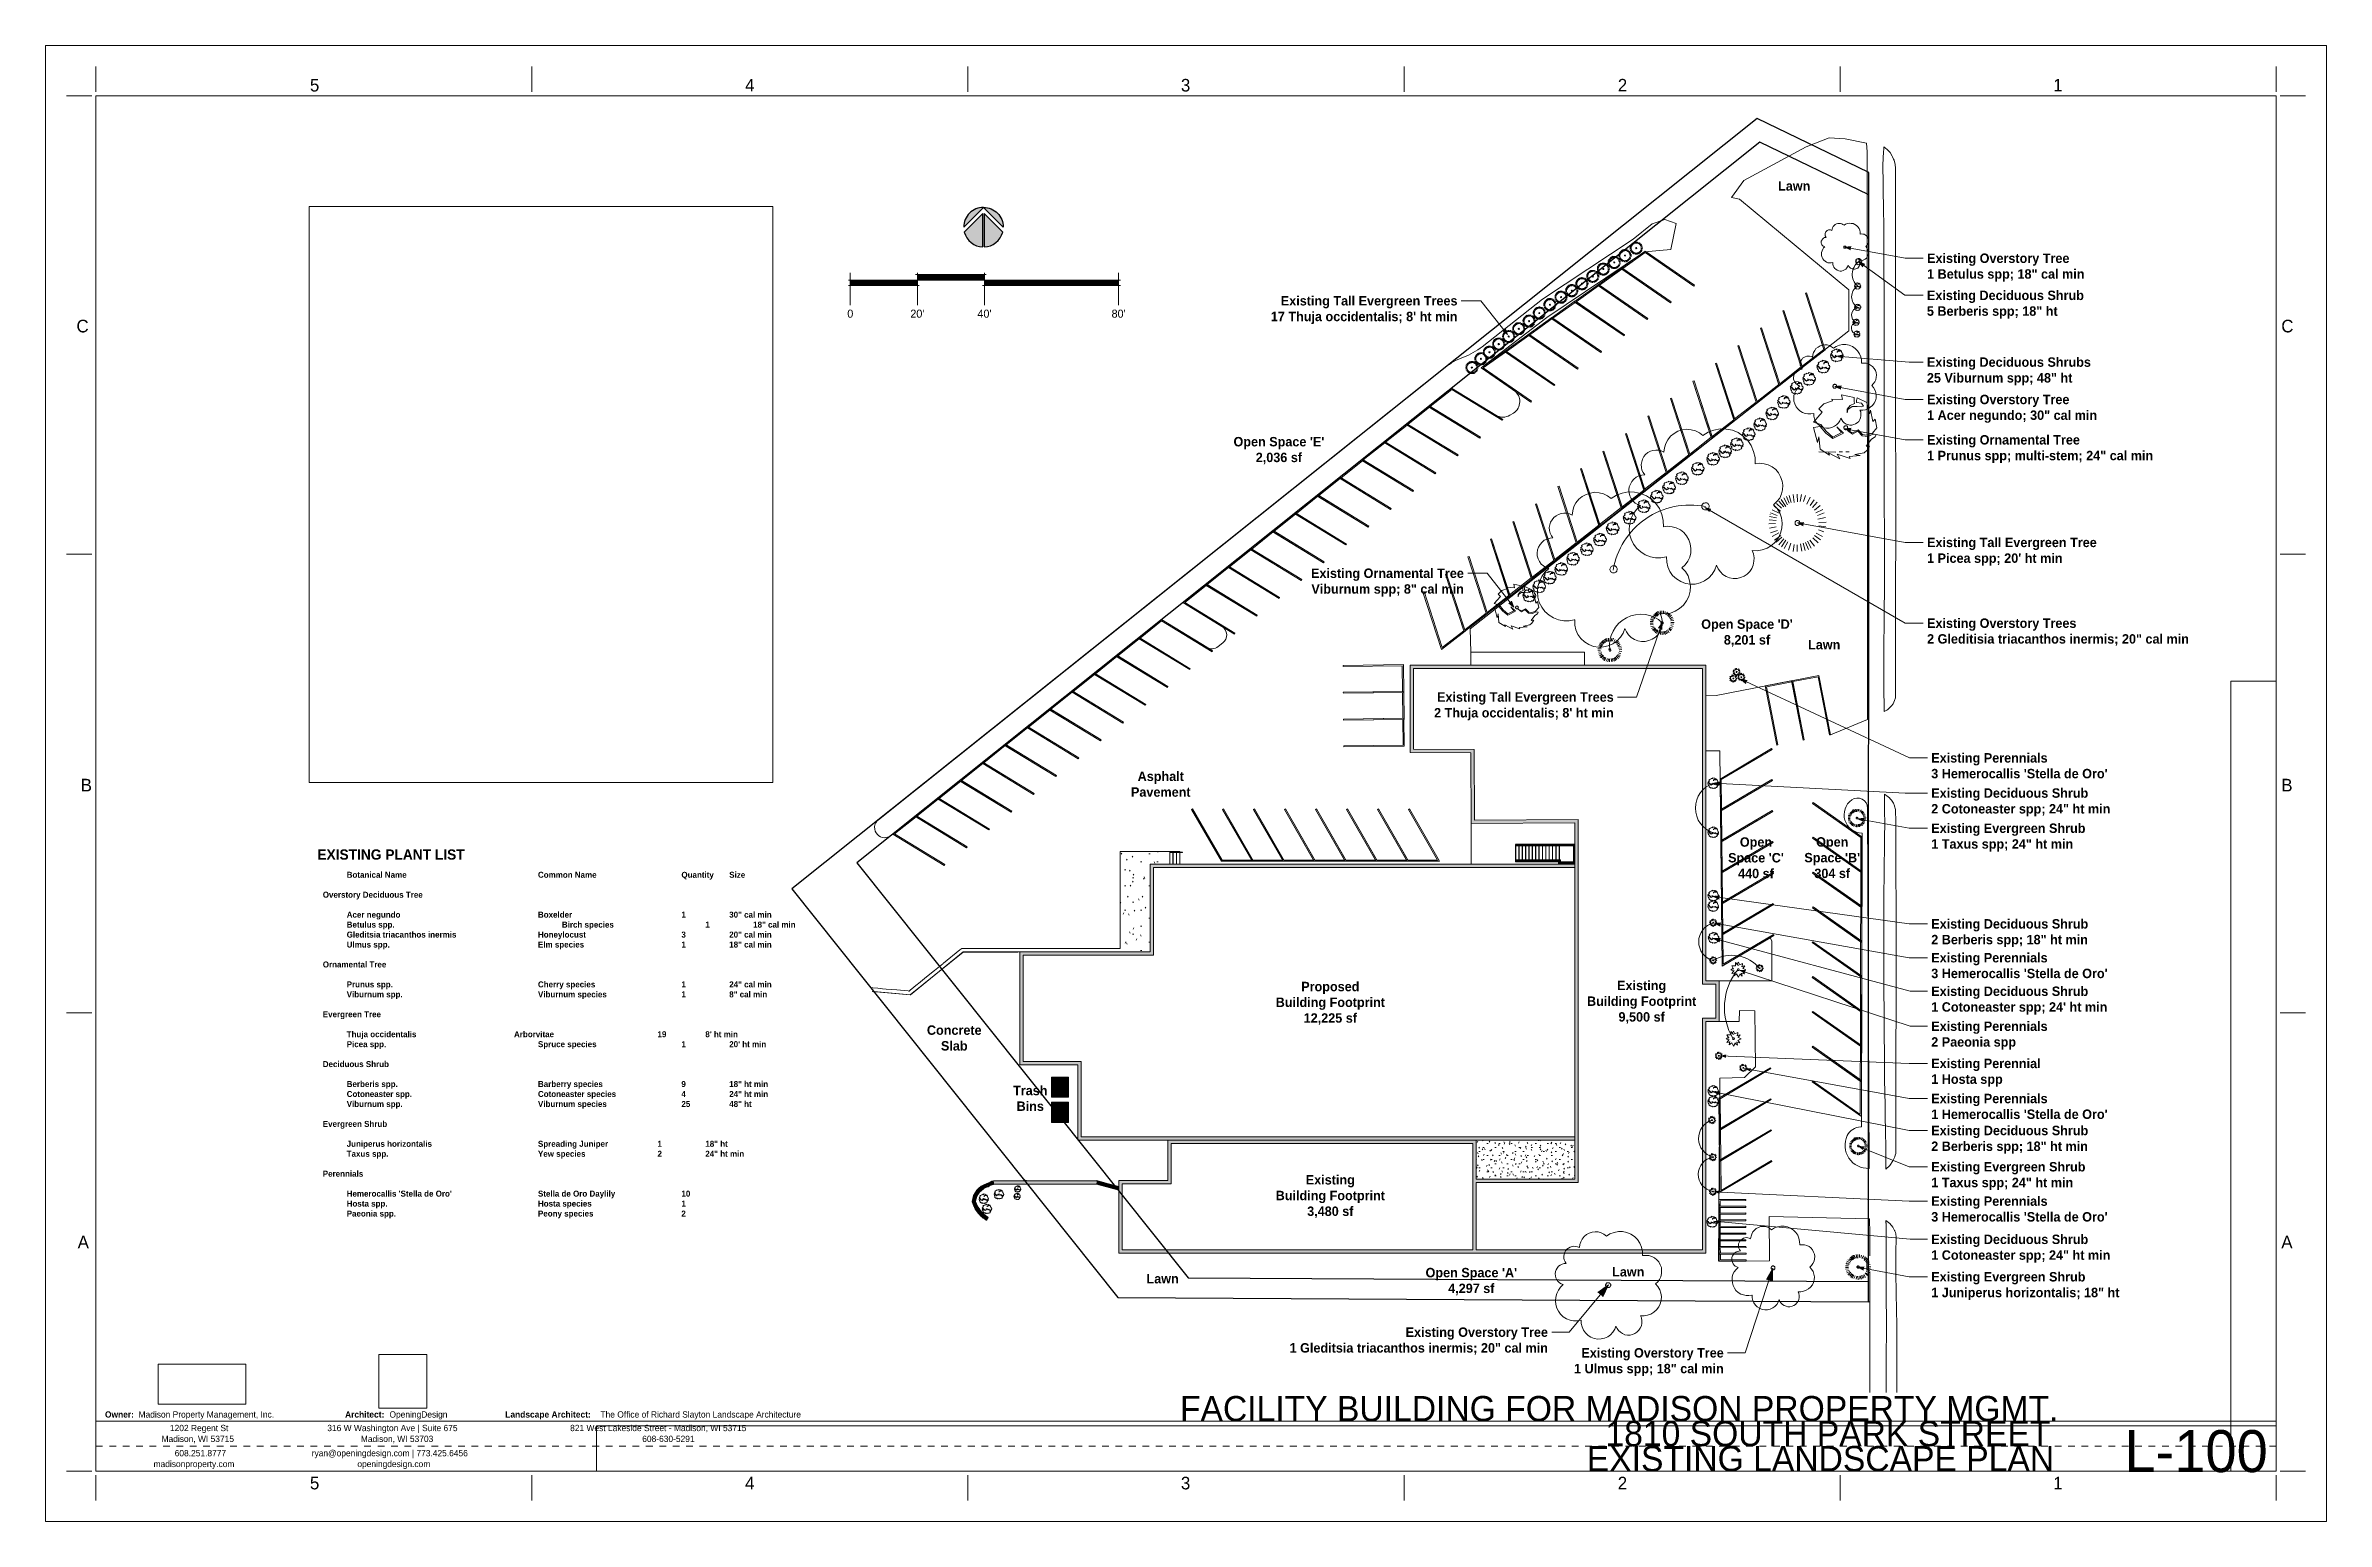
# Paper-space layout 'Layout2' of a CAD drawing. Header units: feet, sheet in inches. Extents: x 0 to 34, y 0 to 22.
# The model-space entities are those that its viewports show. They can reach past a viewport. Long polylines and large blocks are cut down to what shows.
import ezdxf
from ezdxf.enums import TextEntityAlignment as Align

# ---------------------------------------------------------------- set-up
doc = ezdxf.new("R2010")
doc.units = ezdxf.units.FT
doc.header["$MEASUREMENT"] = 0
doc.linetypes.add('Dash', pattern=[0.25, 0.125, -0.125])
doc.linetypes.add('Dot 1_32_', pattern=[0.03125, 0, -0.03125])
for name, color, linetype, lineweight in [('A-FLOR-HRAL', 11, 'Continuous', 9), ('C-BLDG-PADS', 91, 'Continuous', 9), ('G-ANNO-REFR', 1, 'Dash', 9), ('G-ANNO-TEXT', 231, 'Continuous', 9), ('G-ANNO-TTLB', 6, 'Continuous', 9), ('G-ANNO-TTLB-MEDM', 33, 'Continuous', 20), ('PDF_Geometry', 1, 'Continuous', 9), ('Q-SPCQ', 91, 'Continuous', 9), ('S-FNDN', 32, 'Continuous', 9), ('S-STRS', 31, 'Continuous', 9)]:
    doc.layers.add(name, color=color, linetype=linetype, lineweight=lineweight)
for name, color, linetype in [('C-ANNO', 7, 'Continuous'), ('C-BLDG-OTLN', 110, 'Continuous'), ('C-PRKG-CONC-PATT', 1, 'Continuous'), ('C-PRKG-CURB', 255, 'Continuous'), ('C-PRKG-STRP', 190, 'Continuous'), ('C-PROP-LINE', 230, 'Continuous'), ('C-TOPO', 7, 'Continuous'), ('G-ANNO-NPLT', 191, 'Continuous'), ('L-PLNT-TREE', 70, 'Continuous')]:
    doc.layers.add(name, color=color, linetype=linetype)
doc.styles.add('Century Gothic', font='GOTHIC.TTF', dxfattribs={"height": 33.75})
doc.styles.add('Century Gothic_1', font='ufonts.com_century-gothic.ttf', dxfattribs={"height": 0.375})
doc.styles.add('Century Gothic_2', font='ufonts.com_century-gothic.ttf', dxfattribs={"height": 0.1875})
doc.styles.add('Century Gothic_3', font='ufonts.com_century-gothic.ttf', dxfattribs={"height": 0.09375})
doc.styles.add('Century Gothic_B', font='GOTHICB.TTF', dxfattribs={"height": 33.75})
doc.styles.add('Design', font='stylu.ttf', dxfattribs={"width": 0.8, "height": 0.0938})
picture_1 = doc.add_image_def('image2.jpg', size_in_pixel=(3536, 95))
picture_2 = doc.add_image_def('image3.jpg', size_in_pixel=(95, 1663))
picture_3 = doc.add_image_def('image4.jpg', size_in_pixel=(547, 610))
picture_4 = doc.add_image_def('image5.jpg', size_in_pixel=(400, 182))
picture_5 = doc.add_image_def('image1.jpg', size_in_pixel=(4790, 5950))

psp = doc.layouts.new('Layout2')

msp = doc.modelspace()

# ---------------------------------------------------------------- texts
at = {"color": 1, "lineweight": 5, "style": 'Design'}
for s, p in [('0', (2366732.32, 712312.09)), ("20'", (2366752.32, 712312.09)), ("40'", (2366772.32, 712312.09)), ("80'", (2366812.32, 712312.09))]:
    msp.add_text(s, height=2.4, dxfattribs=at).set_placement(p, align=Align.CENTER)
at = {"layer": 'G-ANNO-TEXT', "color": 1, "lineweight": 5, "style": 'Century Gothic_B'}
for s, insert, char_height, width, attachment_point in [('Lawn', (2367013.75, 712352.77), 2.812, 83.4197, 2), ('Existing Overstory Tree\\P1 Betulus spp; 18" cal min ', (2367053.36, 712331.22), 2.8125, 83.4197, 1), ("Existing Tall Evergreen Trees\\P17 Thuja occidentalis; 8' ht min ", (2366913.35, 712318.55), 2.8125, 83.4197, 3), ('Existing Deciduous Shrub\\P5 Berberis spp; 18" ht ', (2367053.31, 712320.16), 2.8125, 83.4197, 1), ('Existing Deciduous Shrubs\\P25 Viburnum spp; 48" ht ', (2367053.31, 712300.26), 2.8125, 83.4197, 1), ('Existing Overstory Tree\\P1 Acer negundo; 30" cal min ', (2367053.36, 712289.12), 2.8125, 83.4197, 1), ("Open Space 'E'\\P2,036 sf", (2366860.11, 712276.53), 2.8125, 83.4197, 2), ('Existing Ornamental Tree\\P1 Prunus spp; multi-stem; 24" cal min ', (2367053.36, 712277.09), 2.8125, 83.4197, 1), ("Existing Tall Evergreen Tree\\P1 Picea spp; 20' ht min ", (2367053.36, 712246.5), 2.8125, 83.4197, 1), ('Existing Ornamental Tree\\PViburnum spp; 8" cal min ', (2366915.25, 712237.3), 2.8125, 83.4197, 3), ("Open Space 'D'\\P8,201 sf", (2366999.67, 712222.14), 2.8125, 83.4197, 2), ('Existing Overstory Trees\\P2 Gleditisia triacanthos inermis; 20" cal min ', (2367053.36, 712222.42), 2.8125, 83.4197, 1), ('Lawn', (2367022.69, 712216.01), 2.812, 83.4197, 2), ("Existing Tall Evergreen Trees\\P2 Thuja occidentalis; 8' ht min ", (2366959.93, 712200.4), 2.8125, 83.4197, 3), ("Existing Perennials\\P3 Hemerocallis 'Stella de Oro'", (2367054.6, 712182.26), 2.8125, 83.4197, 1), ('Asphalt\\PPavement', (2366824.89, 712176.76), 2.812, 83.4197, 2), ('Existing Deciduous Shrub\\P2 Cotoneaster spp; 24" ht min', (2367054.6, 712171.77), 2.8125, 83.4197, 1), ("Open\\PSpace 'C'\\P440 sf", (2367002.34, 712157.17), 2.812, 83.4197, 2), ("Open\\PSpace 'B'\\P304 sf", (2367025.08, 712157.2), 2.812, 83.4197, 2), ('Existing Evergreen Shrub\\P1 Taxus spp; 24" ht min ', (2367054.6, 712161.28), 2.8125, 83.4197, 1), ('\\A1;^IBotanical Name^I^I^I^I^I^ICommon Name^I^I^I^IQuantity^ISize\\P\\POverstory Deciduous Tree\\P\\P^IAcer negundo^I^I^I^I^I^IBoxelder^I^I^I^I^I1^I^I30" cal min^I\\P^IBetulus spp.^I^I^I^I^I^I^IBirch species^I^I^I^I1^I^I18" cal min\\P^IGleditsia triacanthos inermis^I^I^I^IHoneylocust^I^I^I^I3^I^I20" cal min\\P^IUlmus spp.^I^I^I^I^I^I^IElm species^I^I^I^I^I1^I^I18" cal min\\P\\POrnamental Tree\\P^I\\P^IPrunus spp.^I^I^I^I^I^I^ICherry species^I^I^I^I1^I^I24" cal min\\P^IViburnum spp.^I^I^I^I^I^IViburnum species^I^I^I^I1^I^I8" cal min\\P^I\\PEvergreen Tree\\P^I\\P^IThuja occidentalis^I^I^I^I^IArborvitae^I^I^I^I^I19^I^I8\' ht min\\P^IPicea spp.^I^I^I^I^I^I^ISpruce species^I^I^I^I1^I^I20\' ht min\\P\\PDeciduous Shrub\\P^I\\P^IBerberis spp.^I^I^I^I^I^IBarberry species^I^I^I^I9^I^I18" ht min\\P^ICotoneaster spp.^I^I^I^I^I^ICotoneaster species^I^I^I4^I^I24" ht min\\P^IViburnum spp.^I^I^I^I^I^IViburnum species^I^I^I^I25^I^I48" ht\\P\\PEvergreen Shrub\\P\\P^IJuniperus horizontalis^I^I^I^I^ISpreading Juniper^I^I^I1^I^I18" ht^I\\P^ITaxus spp.^I^I^I^I^I^I^IYew species^I^I^I^I2^I^I24" ht min\\P\\PPerennials\\P\\P^IHemerocallis \'Stella de Oro\'^I^I^I^IStella de Oro Daylily^I^I^I10\\P^IHosta spp.^I^I^I^I^I^I^IHosta species^I^I^I^I1\\P^IPaeonia spp.^I^I^I^I^I^IPeony species^I^I^I^I2^I^I^I^I^I^I^I^I^I\\P^I', (2366575.05, 712146.88), 1.782, 143.383, 1), ('Existing Deciduous Shrub\\P2 Berberis spp; 18" ht min', (2367054.6, 712132.77), 2.8125, 83.4197, 1), ("Existing Perennials\\P3 Hemerocallis 'Stella de Oro' ", (2367054.6, 712122.68), 2.8125, 83.4197, 1), ('Proposed\\PBuilding Footprint\\P12,225 sf', (2366875.44, 712114.08), 2.8125, 83.4197, 2), ('{Existing\\PBuilding Footprint\\P9,500 sf}', (2366968.26, 712114.41), 2.8125, 83.4197, 2), ("Existing Deciduous Shrub\\P1 Cotoneaster spp; 24' ht min", (2367054.6, 712112.68), 2.8125, 83.4197, 1), ('Concrete\\PSlab', (2366763.32, 712101.09), 2.812, 83.4197, 2), ('Existing Perennials\\P2 Paeonia spp ', (2367054.6, 712102.25), 2.8125, 83.4197, 1), ('Existing Perennial\\P1 Hosta spp ', (2367054.6, 712091.16), 2.8125, 83.4197, 1), ('Trash\\PBins', (2366785.98, 712083.09), 2.812, 83.4197, 2), ("Existing Perennials\\P1 Hemerocallis 'Stella de Oro' ", (2367054.6, 712080.7), 2.8125, 83.4197, 1), ('Existing Deciduous Shrub\\P2 Berberis spp; 18" ht min', (2367054.6, 712071.16), 2.8125, 83.4197, 1), ('{Existing\\PBuilding Footprint\\P3,480 sf}', (2366875.44, 712056.47), 2.8125, 83.4197, 2), ('Existing Evergreen Shrub\\P1 Taxus spp; 24" ht min', (2367054.6, 712060.35), 2.8125, 83.4197, 1), ("Existing Perennials\\P3 Hemerocallis 'Stella de Oro' ", (2367054.6, 712050.11), 2.8125, 83.4197, 1), ('Existing Deciduous Shrub\\P1 Cotoneaster spp; 24" ht min ', (2367054.6, 712038.71), 2.8125, 83.4197, 1), ("Open Space 'A'\\P4,297 sf", (2366917.48, 712028.79), 2.8125, 83.4197, 2), ('Lawn', (2366964.26, 712029.04), 2.812, 83.4197, 2), ('Lawn', (2366825.44, 712026.98), 2.812, 83.4197, 2), ('Existing Evergreen Shrub\\P1 Juniperus horizontalis; 18" ht', (2367054.6, 712027.55), 2.8125, 83.4197, 1), ('Existing Overstory Tree\\P1 Gleditsia triacanthos inermis; 20" cal min ', (2366940.32, 712011.04), 2.8125, 83.4197, 3), ('Existing Overstory Tree\\P1 Ulmus spp; 18" cal min ', (2366992.73, 712004.87), 2.8125, 83.4197, 3)]:
    msp.add_mtext(s, dxfattribs=dict(at, insert=insert, char_height=char_height, width=width, attachment_point=attachment_point))
at = {"layer": 'G-ANNO-TEXT', "color": 1, "lineweight": 15, "insert": (2366573.43, 712153.56), "char_height": 3.0628, "width": 90.844, "attachment_point": 1, "style": 'Century Gothic_B'}
msp.add_mtext('EXISTING PLANT LIST', dxfattribs=at)

# ---------------------------------------------------------------- blocks, each defined once
blk = doc.blocks.new('A$C32346')
at = {"layer": 'G-ANNO-TTLB'}
for p, q in [((0, 22), (34, 22)), ((0, 22), (34, 22)), ((0, 0), (0, 22)), ((34, 0), (34, 22)), ((0, 0), (34, 0))]:
    blk.add_line(p, q, dxfattribs=at)
at = {"layer": 'G-ANNO-TTLB', "linetype": 'Dot 1_32_', "lineweight": 13}
for p, q in [((0.75, 1.496), (33.25, 1.496)), ((0.75, 1.123), (33.25, 1.123))]:
    blk.add_line(p, q, dxfattribs=at)
at = {"layer": 'G-ANNO-TTLB-MEDM'}
for p, q in [((0.75, 21.312), (0.75, 21.687)), ((7.25, 21.312), (7.25, 21.687)), ((13.75, 21.312), (13.75, 21.687)), ((20.25, 21.312), (20.25, 21.687)), ((26.75, 21.312), (26.75, 21.687)), ((33.25, 21.312), (33.25, 21.687)), ((0.688, 21.25), (0.313, 21.25)), ((0.75, 21.25), (33.25, 21.25)), ((0.75, 21.25), (0.75, 0.75)), ((33.25, 21.25), (33.25, 0.75)), ((33.312, 21.25), (33.687, 21.25)), ((0.688, 14.417), (0.313, 14.417)), ((33.312, 14.417), (33.687, 14.417)), ((0.688, 7.583), (0.313, 7.583)), ((33.312, 7.583), (33.687, 7.583)), ((0.688, 0.75), (0.313, 0.75)), ((0.75, 0.75), (33.25, 0.75)), ((0.75, 0.688), (0.75, 0.313)), ((7.25, 0.688), (7.25, 0.313)), ((13.75, 0.688), (13.75, 0.313)), ((20.25, 0.688), (20.25, 0.313)), ((26.75, 0.688), (26.75, 0.313)), ((33.25, 0.688), (33.25, 0.313)), ((33.312, 0.75), (33.687, 0.75))]:
    blk.add_line(p, q, dxfattribs=at)
at = {"layer": 'G-ANNO-NPLT', "lineweight": 9, "attachment_point": 1}
for s, insert, char_height, width, style in [('{\\pxqr;FACILITY BUILDING FOR MADISON PROPERTY MGMT.}', (15.38, 1.869), 0.375, 14.62502, 'Century Gothic_1'), ('{\\pxqr;1810 SOUTH PARK STREET}', (21.734, 1.496), 0.375, 8.15179, 'Century Gothic_1'), ('{\\pxqr;L-100}', (29.664, 1.36), 0.625, 3.46241, 'Century Gothic'), ('{\\pxqr;EXISTING LANDSCAPE PLAN}', (21.744, 1.123), 0.375, 8.19759, 'Century Gothic_1')]:
    blk.add_mtext(s, dxfattribs=dict(at, insert=insert, char_height=char_height, width=width, style=style))
at = {"layer": 'G-ANNO-TEXT', "color": 147, "char_height": 0.188, "attachment_point": 1, "style": 'Century Gothic_2'}
for s, insert, width in [('5', (3.94, 21.504), 0.17675), ('4', (10.428, 21.504), 0.17675), ('3', (16.924, 21.504), 0.17675), ('2', (23.437, 21.504), 0.17675), ('1', (29.928, 21.504), 0.17675), ('C', (0.46, 17.913), 0.25881), ('C', (33.328, 17.913), 0.25881), ('B', (0.523, 11.07), 0.18306), ('B', (33.328, 11.07), 0.18306), ('A', (0.478, 4.259), 0.23672), ('A', (33.328, 4.259), 0.23672), ('5', (3.94, 0.665), 0.17675), ('4', (10.427, 0.665), 0.17675), ('3', (16.924, 0.665), 0.17675), ('2', (23.436, 0.665), 0.17675), ('1', (29.928, 0.665), 0.17675)]:
    blk.add_mtext(s, dxfattribs=dict(at, insert=insert, width=width))
at = {"layer": 'G-ANNO-TEXT', "color": 7, "attachment_point": 1}
for s, insert, char_height, width, style in [('Owner: ', (0.885, 1.641), 0.0937, 0.606, 'Century Gothic_B'), ('Madison Property Management, Inc.', (1.385, 1.641), 0.09375, 2.88481, 'Century Gothic_3'), ('1202 Regent St', (1.853, 1.439), 0.09375, 1.14572, 'Century Gothic_3'), ('316 W Washington Ave | Suite 675', (4.199, 1.439), 0.09375, 2.65756, 'Century Gothic_3'), ('Architect: ', (4.464, 1.641), 0.09375, 0.80169, 'Century Gothic_B'), ('OpeningDesign', (5.126, 1.641), 0.09375, 1.212, 'Century Gothic_3'), ('Landscape Architect: ', (6.852, 1.641), 0.09375, 1.72016, 'Century Gothic_B'), ('{821 West Lakeside Street - Madison, WI 53715}', (7.819, 1.439), 0.09375, 3.91249, 'Century Gothic_3'), ('{The Office of Richard Slayton Landscape Architecture}', (8.271, 1.641), 0.09375, 3.90297, 'Century Gothic_3'), ('Madison, WI 53715', (1.728, 1.277), 0.09375, 1.44556, 'Century Gothic_3'), ('608.251.8777', (1.924, 1.064), 0.09375, 0.97212, 'Century Gothic_3'), ('ryan@openingdesign.com | 773.425.6456', (3.967, 1.064), 0.09375, 3.21937, 'Century Gothic_3'), ('Madison, WI 53703', (4.699, 1.277), 0.09375, 1.44556, 'Century Gothic_3'), ('{608-630-5291}', (8.894, 1.277), 0.09375, 1.55304, 'Century Gothic_3'), ('madisonproperty.com', (1.609, 0.903), 0.09375, 1.73909, 'Century Gothic_3'), ('openingdesign.com', (4.647, 0.903), 0.09375, 1.57181, 'Century Gothic_3')]:
    blk.add_mtext(s, dxfattribs=dict(at, insert=insert, char_height=char_height, width=width, style=style))
at = {"layer": 'G-ANNO-REFR'}
image = blk.add_image(picture_2, insert=(32.577, 0.75), size_in_units=(0.673, 11.775), dxfattribs=at)
image.dxf.flags = 7
image = blk.add_image(picture_3, insert=(4.966, 1.687), size_in_units=(0.719, 0.802), dxfattribs=at)
image.dxf.flags = 7
image = blk.add_image(picture_4, insert=(1.678, 1.749), size_in_units=(1.305, 0.594), dxfattribs=at)
image.dxf.flags = 7
image = blk.add_image(picture_1, insert=(8.213, 0.75), size_in_units=(25.037, 0.673), dxfattribs=at)
image.dxf.flags = 7
blk = doc.blocks.new('Top Rail Type - Top Rail_Internal_-1447311-SITE PLAN')
at = {"layer": 'A-FLOR-HRAL'}
for points in [[(-1641.9, 11839.8), (-1641.9, 11840), (-1797.9, 11839.9), (-1797.9, 11839.8), (-1641.9, 11839.8)], [(-1641.9, 11839.8), (-1641.9, 11839.8), (-1586.2, 11839.9), (-1586.3, 11840), (-1641.9, 11839.9), (-1641.9, 11839.8)], [(-1586.1, 11775.1), (-1586.2, 11839.9), (-1586.3, 11839.7), (-1586.2, 11775.1)], [(-1642, 11781.8), (-1641.4, 11782.4), (-1641.2, 11782.7), (-1641.9, 11782.6), (-1641.9, 11782), (-1797.9, 11781.9), (-1797.9, 11781.8), (-1643.9, 11781.8)], [(-1641.7, 11781.4), (-1641.7, 11781.6), (-1641.7, 11781.9), (-1641.1, 11782.1), (-1641, 11782.3), (-1641.4, 11782.4), (-1641.9, 11781.9), (-1641.9, 11781.5), (-1641.7, 11781.4)], [(-1641, 11775.1), (-1640.8, 11775.2), (-1640.7, 11781.9), (-1640.2, 11782.1), (-1640.3, 11782.3), (-1640.8, 11782.1), (-1641, 11781.7), (-1641, 11775.1)], [(-1586.2, 11775.1), (-1586.2, 11775.1), (-1586.3, 11775.2), (-1640.9, 11775.1), (-1641, 11775.1), (-1586.3, 11775.1)]]:
    blk.add_hatch(color=254, dxfattribs=at).paths.add_polyline_path(points, flags=0)
for p, q in [((-1641.7, 11840.7), (-1797.9, 11840.7)), ((-1797.9, 11839.7), (-1797.9, 11839.9)), ((-1797.9, 11839.2), (-1641.7, 11839.2)), ((-1585.5, 11840.7), (-1641.7, 11840.7)), ((-1641.7, 11839.2), (-1587, 11839.2)), ((-1587, 11839.2), (-1587, 11775.9)), ((-1640.9, 11782.7), (-1797.9, 11782.7)), ((-1797.9, 11781.2), (-1642.2, 11781.2)), ((-1641.9, 11781.3), (-1641.7, 11781.4)), ((-1641.7, 11780.9), (-1641.7, 11774.4)), ((-1641.7, 11774.4), (-1585.5, 11774.4)), ((-1640.2, 11775.9), (-1640.2, 11782.2)), ((-1587, 11775.9), (-1640.2, 11775.9))]:
    blk.add_line(p, q, dxfattribs=at)
at = {"layer": 'A-FLOR-HRAL', "flags": 128}
for points in [[(-1797.9, 11781.7), (-1797.9, 11781.9), (-1797.9, 11782.1)], [(-1640.9, 11782.7), (-1641, 11782.6), (-1641.2, 11782.6), (-1641.4, 11782.4), (-1641.5, 11782.3), (-1641.7, 11782.1), (-1641.9, 11781.9), (-1642.1, 11781.7)], [(-1641.2, 11781.9), (-1641, 11782.1), (-1640.9, 11782.3), (-1640.8, 11782.4), (-1640.8, 11782.6), (-1640.8, 11782.6), (-1640.9, 11782.7)], [(-1641.1, 11781.7), (-1640.9, 11781.9), (-1640.7, 11782.1), (-1640.5, 11782.2), (-1640.4, 11782.3), (-1640.3, 11782.3), (-1640.2, 11782.3), (-1640.2, 11782.2)]]:
    blk.add_lwpolyline(points, dxfattribs=at)
at = {"layer": 'A-FLOR-HRAL'}
for points in [[(-1641.9, 11839.9), (-1641.9, 11839.9), (-1641.9, 11839.8), (-1641.9, 11839.7)], [(-1586.2, 11839.9), (-1586.2, 11839.9), (-1586.3, 11839.9), (-1586.3, 11839.8), (-1586.3, 11839.8), (-1586.4, 11839.7), (-1586.4, 11839.7)], [(-1641.1, 11775), (-1641.1, 11775), (-1641.1, 11775), (-1641, 11775), (-1641, 11775.1), (-1640.9, 11775.1), (-1640.9, 11775.1)]]:
    blk.add_open_spline(points, degree=3, dxfattribs=at)
blk = doc.blocks.new('Handrail Type - Handrail_Internal_-1447339-SITE PLAN')
at = {"layer": 'A-FLOR-HRAL'}
for points in [[(-1641.9, 11836.8), (-1641.9, 11837), (-1797.9, 11836.9), (-1797.9, 11836.8), (-1641.9, 11836.8)], [(-1641.9, 11836.8), (-1641.9, 11836.8), (-1589.2, 11836.9), (-1589.3, 11837), (-1641.9, 11836.9), (-1641.9, 11836.8)], [(-1589.1, 11778.1), (-1589.2, 11836.9), (-1589.3, 11836.7), (-1589.2, 11778.1)], [(-1641.9, 11784.8), (-1641.9, 11785), (-1797.9, 11784.9), (-1797.9, 11784.8), (-1641.9, 11784.8)], [(-1638.2, 11784.8), (-1637.9, 11784.9), (-1638, 11785), (-1641.9, 11784.9), (-1641.9, 11784.8), (-1638.7, 11784.8)], [(-1638, 11778.1), (-1637.8, 11778.3), (-1637.9, 11784.9), (-1638, 11784.7), (-1638, 11778.1)], [(-1589.3, 11778.1), (-1589.2, 11778.1), (-1589.3, 11778.2), (-1637.9, 11778.1), (-1638, 11778.1), (-1590, 11778.1)]]:
    blk.add_hatch(color=254, dxfattribs=at).paths.add_polyline_path(points, flags=0)
for p, q in [((-1641.7, 11837.7), (-1797.9, 11837.7)), ((-1797.9, 11836.7), (-1797.9, 11836.9)), ((-1797.9, 11836.2), (-1641.7, 11836.2)), ((-1588.5, 11837.7), (-1641.7, 11837.7)), ((-1641.7, 11836.2), (-1590, 11836.2)), ((-1590, 11836.2), (-1590, 11778.9)), ((-1588.5, 11777.4), (-1588.5, 11837.7)), ((-1641.7, 11785.7), (-1797.9, 11785.7)), ((-1797.9, 11784.7), (-1797.9, 11784.9)), ((-1797.9, 11784.2), (-1641.7, 11784.2)), ((-1637.2, 11785.7), (-1641.7, 11785.7)), ((-1641.7, 11784.2), (-1638.7, 11784.2)), ((-1638.7, 11784.2), (-1638.7, 11777.4)), ((-1638.7, 11777.4), (-1588.5, 11777.4)), ((-1637.2, 11778.9), (-1637.2, 11785.7)), ((-1590, 11778.9), (-1637.2, 11778.9))]:
    blk.add_line(p, q, dxfattribs=at)
for points in [[(-1641.9, 11836.9), (-1641.9, 11836.9), (-1641.9, 11836.8), (-1641.9, 11836.7)], [(-1589.2, 11836.9), (-1589.2, 11836.9), (-1589.3, 11836.9), (-1589.3, 11836.8), (-1589.3, 11836.8), (-1589.4, 11836.7), (-1589.4, 11836.7)], [(-1641.9, 11784.7), (-1641.9, 11784.8), (-1641.9, 11784.9), (-1641.9, 11784.9)], [(-1638.1, 11784.7), (-1638.1, 11784.7), (-1638.1, 11784.8), (-1638, 11784.8), (-1638, 11784.9), (-1637.9, 11784.9), (-1637.9, 11784.9)], [(-1638.1, 11778), (-1638.1, 11778), (-1638.1, 11778), (-1638, 11778), (-1638, 11778.1), (-1637.9, 11778.1), (-1637.9, 11778.1)], [(-1589, 11778), (-1589, 11778), (-1589.1, 11778), (-1589.1, 11778), (-1589.2, 11778.1), (-1589.2, 11778.1), (-1589.3, 11778.2), (-1589.3, 11778.2), (-1589.3, 11778.3), (-1589.4, 11778.3), (-1589.4, 11778.3)]]:
    blk.add_open_spline(points, degree=3, dxfattribs=at)
blk = doc.blocks.new('Family - ___-1442676-SITE PLAN')
at = {"layer": 'C-PROP-LINE'}
for p, q in [((-924.2, 14353.7), (-4154.5, 11776)), ((-534.1, 14165.8), (-924.2, 14353.7)), ((-4154.5, 11776), (-2969.6, 10291.1)), ((-2969.6, 10291.1), (-534.6, 10277.4))]:
    blk.add_line(p, q, dxfattribs=at)
blk = doc.blocks.new('Family - ___-1416994-SITE PLAN')
at = {"layer": 'C-PROP-LINE'}
for p, q in [((-933.8, 14438.2), (-4387, 11682.6)), ((-534.1, 14245.7), (-933.8, 14438.2)), ((-534.1, 14196.2), (-534.1, 14245.7)), ((-534.6, 10205.4), (-534.1, 14193.5)), ((-534.1, 14193.5), (-534.1, 14196.2)), ((-4387, 11682.6), (-3220.3, 10220.5)), ((-3220.3, 10220.5), (-534.6, 10205.4))]:
    blk.add_line(p, q, dxfattribs=at)
blk = doc.blocks.new('Railing - Lapeyre - 1 1_2_ Post-1355956-SITE PLAN')
at = {"layer": 'A-FLOR-HRAL'}
blk.add_hatch(color=256, dxfattribs=at).paths.add_polyline_path([(0.7, 0.2), (0.4, 0.7), (0, 0.7), (-0.5, 0.5), (-0.8, 0), (-0.7, -0.2), (-0.4, -0.6), (0, -0.8), (0.5, -0.5), (0.7, 0)], flags=0)
for start, end in [(360, 180), (180, 360)]:
    blk.add_arc((0, 0), 0.75, start, end, dxfattribs=at)
blk = doc.blocks.new('Railing - Lapeyre - 1 1_2_ Post-V37-SITE PLAN')
at = {"layer": 'A-FLOR-HRAL'}
blk.add_hatch(color=256, dxfattribs=at).paths.add_polyline_path([(0.7, 0), (0.6, 0.4), (0.3, 0.7), (-0.1, 0.7), (-0.7, 0.3), (-0.8, 0), (-0.7, -0.3), (-0.3, -0.7), (0.1, -0.7), (0.6, -0.4), (0.7, -0.2)], flags=0)
for start, end in [(360, 180), (180, 255), (270, 360)]:
    blk.add_arc((0, 0), 0.75, start, end, dxfattribs=at)
blk = doc.blocks.new('Railing - Railing-1340472-SITE PLAN')
at = {"layer": 'A-FLOR-HRAL'}
for points in [[(-3034, 11812.3), (-3026.2, 11812.4), (-3026.2, 11813.8), (-3034, 11813.7), (-3033.8, 11813), (-3034, 11812.5), (-3034.4, 11812.3)], [(-3010.6, 11812.3), (-2990.4, 11812.3), (-2990.8, 11812.7), (-2991, 11813), (-2990.9, 11813.4), (-2990.4, 11813.8), (-3026.2, 11813.8), (-3026.2, 11812.3), (-3013.3, 11812.3)]]:
    blk.add_hatch(color=256, dxfattribs=at).paths.add_polyline_path(points, flags=0)
for p, q in [((-3026.2, 11813.8), (-3034.6, 11813.8)), ((-3026.2, 11812.3), (-3034.6, 11812.3)), ((-2990.2, 11813.8), (-3026.2, 11813.8)), ((-2990.2, 11812.3), (-3026.2, 11812.3))]:
    blk.add_line(p, q, dxfattribs=at)
at = {"rotation": 270}
for name, p in [('Railing - Lapeyre - 1 1_2_ Post-V37-SITE PLAN', (-3034.6, 11813)), ('Railing - Lapeyre - 1 1_2_ Post-1355956-SITE PLAN', (-2990.2, 11813))]:
    blk.add_blockref(name, p, dxfattribs=at)
blk = doc.blocks.new('Trash_Bin_3753 - 6-Yard Bin-1391954-SITE PLAN')
at = {"layer": 'Q-SPCQ'}
blk.add_hatch(color=256, dxfattribs=at).paths.add_polyline_path([(36, 30), (-36, 30), (-36, -30), (36, -30), (36, 28.2)], flags=0)
for p, q in [((-36, -30), (-36, 30)), ((-36, 30), (36, 30)), ((36, 30), (36, -30)), ((-36, -30), (36, -30))]:
    blk.add_line(p, q, dxfattribs=at)
blk = doc.blocks.new('north4')
at = {"layer": 'C-ANNO'}
h = blk.add_hatch(color=256, dxfattribs=at)
h.dxf.hatch_style = 1
h.paths.add_polyline_path([(0.662, 0.083, 0.414214), (0.201, -0.378)])
h.paths.add_polyline_path([(0.662, 0.083), (1.122, -0.378, 0.414214)])
h.paths.add_polyline_path([(1.108, -0.493), (0.678, -0.063), (0.678, -0.839, 0.3322)])
h.paths.add_polyline_path([(0.646, -0.839), (0.646, -0.063), (0.215, -0.493, 0.332263)])
at = {"layer": 'C-ANNO', "linetype": 'Continuous', "flags": 128}
for points in [[(0.662, 0.083), (0.662, 0.083, 0.414214), (0.201, -0.378)], [(0.662, 0.083), (0.662, 0.083, -0.414214), (1.122, -0.378)], [(0.646, -0.839), (0.646, -0.063), (0.215, -0.493, 0.332263)], [(0.678, -0.839, 0.3322), (1.108, -0.493), (0.678, -0.063)]]:
    blk.add_lwpolyline(points, format="xyb", close=True, dxfattribs=at)

# ---------------------------------------------------------------- hatches: boundary and pattern name
at = {"layer": 'C-BLDG-OTLN', "lineweight": 5}
h = msp.add_hatch(color=1, dxfattribs=at)
h.dxf.hatch_style = 1
h.paths.add_polyline_path([(2366918.97, 712055.23), (2366918.97, 712066.86), (2366826.96, 712066.86), (2366826.96, 712054.86), (2366812.38, 712054.86), (2366812.38, 712033.19), (2366987.39, 712033.19), (2366987.39, 712102.29), (2366991.39, 712102.29), (2366991.4, 712114.34), (2366987.4, 712114.34), (2366987.41, 712208.45), (2366899.22, 712208.45), (2366899.21, 712182.41), (2366917.31, 712182.34), (2366917.41, 712161.24), (2366948.36, 712161.49), (2366948.36, 712055.23)])
h.paths.add_polyline_path([(2366918.97, 712034.19), (2366986.39, 712034.19), (2366986.39, 712103.29), (2366990.39, 712103.29), (2366990.4, 712113.34), (2366986.4, 712113.34), (2366986.41, 712207.45), (2366900.22, 712207.45), (2366900.21, 712183.41), (2366918.31, 712183.34), (2366918.4, 712162.25), (2366949.36, 712162.5), (2366949.36, 712054.23), (2366918.97, 712054.23)], flags=16)
h.paths.add_polyline_path([(2366917.97, 712065.86), (2366827.96, 712065.86), (2366827.96, 712053.86), (2366813.38, 712053.86), (2366813.38, 712034.19), (2366917.97, 712034.19)], flags=16)
h = msp.add_hatch(color=1, dxfattribs=at)
h.dxf.hatch_style = 1
h.paths.add_polyline_path([(2366822.74, 712148.12), (2366948.36, 712148.12), (2366948.36, 712149.12), (2366821.74, 712149.12), (2366821.74, 712123.05), (2366782.88, 712123.05), (2366782.88, 712089.29), (2366800.19, 712089.29), (2366800.19, 712066.97), (2366800.29, 712066.86), (2366948.36, 712066.86), (2366948.36, 712067.86), (2366801.19, 712067.86), (2366801.19, 712090.29), (2366783.88, 712090.29), (2366783.88, 712122.05), (2366822.74, 712122.05)])
at = {"layer": 'C-BLDG-PADS', "lineweight": 5}
h = msp.add_hatch(dxfattribs=at)
h.set_pattern_fill('FP_4', color=1, scale=0.083333, style=0, pattern_type=2)
h.set_pattern_definition([(0, (2367080.477, 711168.255), (9.6, 2.4), [0.396, -6.804, 0.396, -6.804, -38.4]), (0, (2367080.477, 711168.255), (9.6, 2.4), [-14.4, 0.396, -14.004, 0.396, -6.804, -16.8]), (0, (2367080.477, 711168.255), (9.6, 2.4), [-36, 0.396, -4.404, 0.396, -11.604]), (120, (2367084.077, 711169.455), (-6.878461, 7.113844), [0.396, -6.804, 0.396, -6.804, -38.4]), (120, (2367084.077, 711169.455), (-6.878461, 7.113844), [-14.4, 0.396, -14.004, 0.396, -6.804, -16.8]), (120, (2367084.077, 711169.455), (-6.878461, 7.113844), [-36, 0.396, -4.404, 0.396, -11.604]), (240, (2367085.277, 711174.255), (-2.721539, -9.513844), [0.396, -6.804, 0.396, -6.804, -38.4]), (240, (2367085.277, 711174.255), (-2.721539, -9.513844), [-14.4, 0.396, -14.004, 0.396, -6.804, -16.8]), (240, (2367085.277, 711174.255), (-2.721539, -9.513844), [-36, 0.396, -4.404, 0.396, -11.604])])
h.paths.add_polyline_path([(2366821.69, 712123.15), (2366821.69, 712149.14), (2366827.6, 712149.14), (2366827.6, 712152.61), (2366813.11, 712152.62), (2366813.1, 712123.39), (2366813.07, 712123.36), (2366813.03, 712123.35), (2366813, 712123.38), (2366812.98, 712123.41), (2366812.99, 712152.75), (2366827.6, 712152.75), (2366827.6, 712152.91), (2366812.81, 712152.91), (2366812.81, 712123.15), (2366814.23, 712123.15)], flags=0)
h = msp.add_hatch(dxfattribs=at)
h.set_pattern_fill('FP_6', color=1, scale=0.083333, style=0, pattern_type=2)
h.set_pattern_definition([(0, (2367080.477, 711168.255), (4.8, 1.2), [0.396, -3.204, 0.396, -3.204, -19.2]), (0, (2367080.477, 711168.255), (4.8, 1.2), [-7.2, 0.396, -6.804, 0.396, -3.204, -8.4]), (0, (2367080.477, 711168.255), (4.8, 1.2), [-18, 0.396, -2.004, 0.396, -5.604]), (120, (2367082.277, 711168.855), (-3.4392305, 3.556922), [0.396, -3.204, 0.396, -3.204, -19.2]), (120, (2367082.277, 711168.855), (-3.4392305, 3.556922), [-7.2, 0.396, -6.804, 0.396, -3.204, -8.4]), (120, (2367082.277, 711168.855), (-3.4392305, 3.556922), [-18, 0.396, -2.004, 0.396, -5.604]), (240, (2367082.877, 711171.255), (-1.3607695, -4.756922), [0.396, -3.204, 0.396, -3.204, -19.2]), (240, (2367082.877, 711171.255), (-1.3607695, -4.756922), [-7.2, 0.396, -6.804, 0.396, -3.204, -8.4]), (240, (2367082.877, 711171.255), (-1.3607695, -4.756922), [-18, 0.396, -2.004, 0.396, -5.604])])
h.paths.add_polyline_path([(2366918.93, 712055.12), (2366918.93, 712055.12), (2366948.21, 712055.17), (2366948.21, 712066.84), (2366918.93, 712066.84), (2366918.93, 712055.17)], flags=0)
at = {"layer": 'G-ANNO-TEXT', "lineweight": 5}
for points in [[(2367028.79, 712333.12), (2367030.73, 712333.27), (2367030.55, 712332.28)], [(2367033, 712328.71), (2367034.81, 712328.02), (2367034.22, 712327.21)], [(2366928.3, 712307.07), (2366927.53, 712308.86), (2366926.74, 712308.23)], [(2367026.47, 712300.64), (2367028.38, 712300.99), (2367028.3, 712299.99)], [(2367025.89, 712291.62), (2367027.83, 712291.78), (2367027.65, 712290.79)], [(2367028.79, 712278.98), (2367030.73, 712279.14), (2367030.55, 712278.15)], [(2366987.05, 712255.53), (2366988.92, 712255.03), (2366988.42, 712254.16)], [(2367014.71, 712250.9), (2367016.64, 712251.06), (2367016.46, 712250.07)], [(2366930.2, 712225.83), (2366929.43, 712227.61), (2366928.64, 712226.98)], [(2366974.42, 712221.09), (2366973.33, 712219.49), (2366974.28, 712219.16)], [(2366997.83, 712204.29), (2366999.74, 712203.95), (2366999.32, 712203.04)], [(2366989.74, 712173.29), (2366991.64, 712173.69), (2366991.59, 712172.69)], [(2367032.68, 712162.69), (2367034.62, 712162.85), (2367034.44, 712161.86)], [(2366989.61, 712139.49), (2366991.53, 712139.73), (2366991.4, 712138.74)], [(2366989.95, 712131.54), (2366991.88, 712131.71), (2366991.7, 712130.72)], [(2366989.81, 712126.95), (2366991.76, 712126.95), (2366991.5, 712125.98)], [(2366997.3, 712117.57), (2366999.24, 712117.47), (2366998.93, 712116.52)], [(2366991.56, 712092.02), (2366993.46, 712092.42), (2366993.4, 712091.41)], [(2366998.92, 712088.2), (2367000.85, 712088.32), (2367000.65, 712087.33)], [(2366989.61, 712081.24), (2366991.55, 712081.34), (2366991.34, 712080.36)], [(2367032.68, 712065.11), (2367034.61, 712064.86), (2367034.23, 712063.93)], [(2366989.66, 712051.51), (2366991.56, 712051.88), (2366991.49, 712050.88)], [(2366989.66, 712042.69), (2366991.57, 712043), (2366991.47, 712042)], [(2367007.39, 712028.67), (2367005.45, 712025.31), (2367007.39, 712024.79)], [(2367032.68, 712028.96), (2367034.62, 712029.12), (2367034.44, 712028.13)], [(2366958.35, 712023.72), (2366955.16, 712021.5), (2366956.7, 712020.2)]]:
    msp.add_hatch(color=1, dxfattribs=at).paths.add_polyline_path(points, flags=0)
at = {"layer": 'S-FNDN', "lineweight": 5}
for points in [[(2366768.67, 712048.48), (2366769.66, 712048.58), (2366769.74, 712049.07), (2366769.88, 712049.57), (2366770.01, 712049.95), (2366770.15, 712050.26), (2366770.4, 712050.7), (2366770.6, 712051.01), (2366770.88, 712051.36), (2366771.22, 712051.72), (2366771.5, 712051.98), (2366771.85, 712052.24), (2366772.22, 712052.48), (2366772.61, 712052.68), (2366773.17, 712052.9), (2366773.44, 712052.98), (2366773.06, 712053.91), (2366772.54, 712053.73), (2366772.02, 712053.5), (2366771.58, 712053.25), (2366771.17, 712052.98), (2366770.88, 712052.76), (2366770.48, 712052.4), (2366770.17, 712052.07), (2366769.85, 712051.67), (2366769.57, 712051.27), (2366769.27, 712050.72), (2366769.11, 712050.4), (2366768.92, 712049.87), (2366768.79, 712049.42), (2366768.69, 712048.84), (2366768.65, 712048.57)], [(2366773.44, 712052.98), (2366774.02, 712053.28), (2366774.72, 712053.59), (2366775.22, 712053.79), (2366775.05, 712054.79), (2366774.19, 712054.46), (2366773.7, 712054.24), (2366773.06, 712053.91), (2366773.41, 712053.06)], [(2366805.69, 712053.79), (2366805.82, 712054.79), (2366775.05, 712054.79), (2366775.22, 712053.79), (2366802.88, 712053.79)], [(2366812.38, 712051.97), (2366812.38, 712053.01), (2366805.82, 712054.79), (2366805.69, 712053.79), (2366811.39, 712052.24)]]:
    msp.add_hatch(color=1, dxfattribs=at).paths.add_polyline_path(points, flags=0)
h = msp.add_hatch(color=1, dxfattribs=at)
h.paths.add_polyline_path([(2366772.91, 712042.99), (2366772.95, 712043.06), (2366772.7, 712043.13), (2366772.91, 712042.99)], flags=0)
h.paths.add_polyline_path([(2366773.02, 712043.17), (2366773.42, 712043.85), (2366772.91, 712044.18), (2366772.41, 712044.56), (2366772.07, 712044.85), (2366771.66, 712045.24), (2366771.18, 712045.79), (2366770.89, 712046.16), (2366770.62, 712046.56), (2366770.26, 712047.16), (2366770.07, 712047.54), (2366769.85, 712048.05), (2366769.66, 712048.58), (2366768.67, 712048.48), (2366768.68, 712048.35), (2366768.9, 712047.75), (2366769.11, 712047.25), (2366769.32, 712046.79), (2366770.39, 712045.37), (2366770.45, 712045.29), (2366771.55, 712044.14), (2366772, 712043.7), (2366772.39, 712043.36), (2366772.38, 712043.35), (2366772.91, 712043.2)], flags=0)

# ---------------------------------------------------------------- linework, layer by layer
at = {"color": 1, "lineweight": 5}
for p, q in [((2366731.78, 712323.32), (2366812.85, 712323.32)), ((2366731.78, 712321.72), (2366752.85, 712321.72)), ((2366732.32, 712315.85), (2366732.32, 712325.45)), ((2366751.78, 712324.92), (2366772.85, 712324.92)), ((2366752.32, 712315.85), (2366752.32, 712325.45)), ((2366771.78, 712321.72), (2366812.85, 712321.72)), ((2366772.32, 712315.85), (2366772.32, 712325.45)), ((2366812.32, 712315.85), (2366812.32, 712325.45))]:
    msp.add_line(p, q, dxfattribs=at)
at = {"color": 1, "lineweight": 5, "const_width": 1.6}
for points in [[(2366732.32, 712322.52), (2366752.32, 712322.52)], [(2366752.32, 712324.12), (2366772.32, 712324.12)], [(2366772.32, 712322.52), (2366812.32, 712322.52)]]:
    msp.add_lwpolyline(points, dxfattribs=at)
at = {"layer": 'C-BLDG-OTLN', "color": 1, "lineweight": 5, "flags": 128}
for points in [[(2366948.36, 712161.49), (2366917.41, 712161.24), (2366917.31, 712182.34), (2366899.21, 712182.41), (2366899.22, 712208.45), (2366987.41, 712208.45), (2366987.4, 712114.34), (2366991.4, 712114.34), (2366991.39, 712102.29), (2366987.39, 712102.29), (2366987.39, 712033.19), (2366812.38, 712033.19), (2366812.38, 712054.86), (2366826.96, 712054.86), (2366826.96, 712066.86), (2366918.97, 712066.86), (2366918.97, 712055.23), (2366948.36, 712055.23), (2366948.36, 712161.5)], [(2366948.36, 712149.12), (2366821.74, 712149.12), (2366821.74, 712123.05), (2366782.88, 712123.05), (2366782.88, 712089.29), (2366800.19, 712089.29), (2366800.19, 712066.86), (2366948.36, 712066.86)], [(2366948.36, 712148.12), (2366822.74, 712148.12), (2366822.74, 712122.05), (2366783.88, 712122.05), (2366783.88, 712090.29), (2366801.19, 712090.29), (2366801.19, 712067.86), (2366948.36, 712067.86)]]:
    msp.add_lwpolyline(points, dxfattribs=at)
for points in [[(2366918.97, 712054.23), (2366949.36, 712054.23), (2366949.36, 712162.5), (2366918.4, 712162.25), (2366918.31, 712183.34), (2366900.21, 712183.41), (2366900.22, 712207.45), (2366986.41, 712207.45), (2366986.4, 712113.34), (2366990.4, 712113.34), (2366990.39, 712103.29), (2366986.39, 712103.29), (2366986.39, 712034.19), (2366918.97, 712034.19)], [(2366917.97, 712034.19), (2366813.38, 712034.19), (2366813.38, 712053.86), (2366827.96, 712053.86), (2366827.96, 712065.86), (2366917.97, 712065.86)]]:
    msp.add_lwpolyline(points, close=True, dxfattribs=at)
at = {"layer": 'C-BLDG-PADS', "color": 1, "lineweight": 5}
for p, q in [((2366827.6, 712152.75), (2366827.6, 712152.91)), ((2366827.6, 712149.14), (2366827.6, 712152.61))]:
    msp.add_line(p, q, dxfattribs=at)
at = {"layer": 'C-PRKG-CONC-PATT', "color": 1, "lineweight": 5}
for p, q in [((2366917.35, 712212.35), (2366951.22, 712212.35)), ((2366917.35, 712212.35), (2366917.35, 712208.45)), ((2366951.22, 712212.35), (2366951.22, 712208.45)), ((2366917.41, 712161.24), (2366917.41, 712149.12))]:
    msp.add_line(p, q, dxfattribs=at)
at = {"layer": 'C-PRKG-CONC-PATT', "color": 1, "lineweight": 5, "flags": 128}
msp.add_lwpolyline([(2366826.96, 712066.86), (2366826.96, 712054.86), (2366812.38, 712054.86), (2366812.38, 712052.97), (2366805.79, 712054.8), (2366784.89, 712054.79), (2366784.85, 712054.84), (2366784.46, 712054.84), (2366784.34, 712055.05), (2366784.16, 712055.05), (2366784.07, 712055.11), (2366739.33, 712111.18), (2366750.25, 712110.18), (2366766.02, 712123.06), (2366782.88, 712123.05), (2366782.88, 712089.29), (2366800.19, 712089.28), (2366800.2, 712066.86), (2366826.96, 712066.86), (2366826.96, 712066.86), (2366826.96, 712066.86)], dxfattribs=at)
at = {"layer": 'C-PRKG-CURB', "color": 1, "lineweight": 5}
for p, q in [((2366917.13, 712219.32), (2366917.35, 712212.35)), ((2367035.64, 712165.9), (2367036.1, 712058.46)), ((2367033.79, 712070.81), (2367033.98, 712158.43)), ((2367033.56, 712070.81), (2367033.79, 712070.81))]:
    msp.add_line(p, q, dxfattribs=at)
at = {"layer": 'C-PRKG-CURB', "color": 1, "lineweight": 5, "flags": 128}
for points in [[(2367035.29, 712364.16), (2367028.97, 712365.46), (2367024.21, 712365.74), (2367017.34, 712363.03), (2366998.72, 712352.96), (2366995.03, 712347.91)], [(2367035.57, 712192.33), (2367035.45, 712361.58), (2367035.29, 712364.16)], [(2366917.13, 712219.32), (2367030, 712308.18), (2367030.04, 712320.44), (2366997.41, 712347.42), (2366995.03, 712347.91)], [(2367035.57, 712192.33), (2367024.57, 712187.76), (2367021.13, 712205.43), (2366990.52, 712199.48), (2366987.41, 712199.59)], [(2366991.4, 712114.34), (2367007.03, 712114.34), (2367007.05, 712126.35), (2367006.55, 712127.21), (2366992.22, 712118.74), (2366991.56, 712182.98), (2366987.41, 712182.98)], [(2366991.4, 712114.34), (2367007.03, 712114.34), (2367007.05, 712126.35)], [(2366991.39, 712102.29), (2366997.36, 712102.23), (2366997.39, 712105.52), (2367001.99, 712105.45), (2367002.2, 712088.69), (2366998.92, 712085.52), (2366991.54, 712085.34), (2366991.13, 712030.81), (2367006.35, 712030.87), (2367006.27, 712044.1), (2367036.23, 712043.39)]]:
    msp.add_lwpolyline(points, dxfattribs=at)
for points in [[(2366978.56, 712340.17), (2366975.18, 712341.32), (2366971.38, 712340.08), (2366965.74, 712335.52), (2366938.69, 712317.63), (2366920.73, 712303.44, -0.079995), (2366915.17, 712300.35), (2366915.17, 712300.35, 0.079382), (2366909.67, 712297.23), (2366740.7, 712162.4, 0.442568), (2366740.41, 712157.96), (2366740.41, 712157.96, 0.386416), (2366744.44, 712157.71), (2366825.09, 712222.06), (2366838.58, 712213.82, 0.311485), (2366841.98, 712214.01), (2366843.39, 712215.11, 0.52499), (2366843.12, 712220.04), (2366831.47, 712227.15), (2366911.6, 712291.09)], [(2366978.56, 712340.17), (2366976.99, 712332.45), (2366969.1, 712331.77), (2366939.98, 712312.14), (2366920.45, 712297.11), (2366930.21, 712290.38, -0.543352), (2366930.02, 712283.67), (2366928.97, 712283.03, -0.280876), (2366924.8, 712283.03), (2366911.6, 712291.09)]]:
    msp.add_lwpolyline(points, format="xyb", dxfattribs=at)
at = {"layer": 'C-PRKG-CURB', "color": 1, "lineweight": 5}
for centre, radius, start, end in [((2367034.08, 712163.89), 5.46, 125.824, 268.91348), ((2367032.64, 712165.89), 3, 0.24808, 125.824), ((2367033.63, 712066.31), 4.5, 90.89287, 154.97528), ((2367035.77, 712065.31), 6.86, 154.97528, 272.76072)]:
    msp.add_arc(centre, radius, start, end, dxfattribs=at)
at = {"layer": 'C-PRKG-STRP', "color": 1, "lineweight": 5}
for p, q in [((2366969.26, 712331.89), (2366962.04, 712326.74)), ((2366962.62, 712326.75), (2366969.26, 712331.48)), ((2366983.99, 712321.75), (2366969.26, 712331.89)), ((2366969.26, 712331.48), (2366983.8, 712321.48)), ((2366955.39, 712322.01), (2366948.17, 712316.86)), ((2366948.75, 712316.86), (2366955.4, 712321.6)), ((2366962.33, 712326.95), (2366955.11, 712321.8)), ((2366955.11, 712321.8), (2366969.93, 712311.6)), ((2366970.12, 712311.87), (2366955.39, 712322.01)), ((2366955.4, 712321.6), (2366969.93, 712311.6)), ((2366955.69, 712321.81), (2366962.33, 712326.54)), ((2366970.12, 712311.87), (2366955.69, 712321.81)), ((2366962.04, 712326.74), (2366976.87, 712316.54)), ((2366977.06, 712316.81), (2366962.33, 712326.95)), ((2366962.33, 712326.54), (2366976.87, 712316.54)), ((2366977.06, 712316.81), (2366962.62, 712326.75)), ((2366983.8, 712321.48), (2366983.99, 712321.75)), ((2366948.46, 712317.07), (2366941.24, 712311.92)), ((2366941.82, 712311.92), (2366948.46, 712316.66)), ((2366948.17, 712316.86), (2366963, 712306.66)), ((2366963.19, 712306.93), (2366948.46, 712317.07)), ((2366948.46, 712316.66), (2366963, 712306.66)), ((2366963.19, 712306.93), (2366948.75, 712316.86)), ((2366976.87, 712316.54), (2366977.06, 712316.81)), ((2366976.87, 712316.54), (2366977.06, 712316.81)), ((2367010.7, 712314.28), (2367010.38, 712314.18)), ((2367010.7, 712314.28), (2367010.38, 712314.18)), ((2367010.38, 712314.18), (2367015.95, 712297.06)), ((2367010.38, 712314.18), (2367015.84, 712297.4)), ((2367016.12, 712297.61), (2367010.7, 712314.28)), ((2367016.23, 712297.28), (2367010.7, 712314.28)), ((2367017.41, 712319.52), (2367017.09, 712319.42)), ((2367017.09, 712319.42), (2367022.55, 712302.64)), ((2367022.93, 712302.52), (2367017.41, 712319.52)), ((2366934.59, 712307.18), (2366927.37, 712302.04)), ((2366941.53, 712312.13), (2366934.31, 712306.98)), ((2366934.31, 712306.98), (2366949.14, 712296.78)), ((2366949.32, 712297.05), (2366934.59, 712307.18)), ((2366934.89, 712306.98), (2366941.53, 712311.72)), ((2366949.32, 712297.05), (2366934.89, 712306.98)), ((2366941.24, 712311.92), (2366956.07, 712301.72)), ((2366956.26, 712301.99), (2366941.53, 712312.13)), ((2366941.53, 712311.72), (2366956.07, 712301.72)), ((2366956.26, 712301.99), (2366941.82, 712311.92)), ((2366963, 712306.66), (2366963.19, 712306.93)), ((2366963, 712306.66), (2366963.19, 712306.93)), ((2366969.93, 712311.6), (2366970.12, 712311.87)), ((2366969.93, 712311.6), (2366970.12, 712311.87)), ((2367003.99, 712309.04), (2367003.67, 712308.93)), ((2367003.99, 712309.04), (2367003.67, 712308.93)), ((2367003.67, 712308.93), (2367009.24, 712291.82)), ((2367003.67, 712308.93), (2367009.13, 712292.15)), ((2367009.41, 712292.37), (2367003.99, 712309.04)), ((2367009.52, 712292.03), (2367003.99, 712309.04)), ((2366927.66, 712302.24), (2366920.44, 712297.1)), ((2366921.02, 712297.1), (2366927.66, 712301.84)), ((2366927.37, 712302.04), (2366942.2, 712291.84)), ((2366942.39, 712292.11), (2366927.66, 712302.24)), ((2366927.66, 712301.84), (2366942.2, 712291.84)), ((2366927.95, 712302.04), (2366934.6, 712306.78)), ((2366942.39, 712292.11), (2366927.95, 712302.04)), ((2366934.6, 712306.78), (2366949.14, 712296.78)), ((2366956.07, 712301.72), (2366956.26, 712301.99)), ((2366956.07, 712301.72), (2366956.26, 712301.99)), ((2366997.28, 712303.79), (2366996.97, 712303.69)), ((2366997.28, 712303.79), (2366996.97, 712303.69)), ((2366996.97, 712303.69), (2367002.53, 712286.57)), ((2366996.97, 712303.69), (2367002.42, 712286.91)), ((2367002.7, 712287.13), (2366997.28, 712303.79)), ((2367002.81, 712286.79), (2366997.28, 712303.79)), ((2367015.95, 712297.06), (2367022.93, 712302.52)), ((2367022.55, 712302.64), (2367016.12, 712297.61)), ((2366920.44, 712297.1), (2366935.27, 712286.9)), ((2366935.46, 712287.17), (2366921.02, 712297.1)), ((2366949.14, 712296.78), (2366949.32, 712297.05)), ((2366949.14, 712296.78), (2366949.32, 712297.05)), ((2366983.87, 712293.31), (2366983.55, 712293.21)), ((2366983.87, 712293.31), (2366983.55, 712293.21)), ((2366983.55, 712293.21), (2366989.11, 712276.09)), ((2366983.55, 712293.21), (2366989, 712276.43)), ((2366989.28, 712276.65), (2366983.87, 712293.31)), ((2366989.39, 712276.31), (2366983.87, 712293.31)), ((2366990.58, 712298.55), (2366990.26, 712298.45)), ((2366990.58, 712298.55), (2366990.26, 712298.45)), ((2366990.26, 712298.45), (2366995.82, 712281.33)), ((2366990.26, 712298.45), (2366995.71, 712281.67)), ((2366995.99, 712281.89), (2366990.58, 712298.55)), ((2366996.1, 712281.55), (2366990.58, 712298.55)), ((2367009.24, 712291.82), (2367016.23, 712297.28)), ((2367015.84, 712297.4), (2367009.41, 712292.37)), ((2366911.6, 712291.09), (2366904.67, 712285.56)), ((2366905.25, 712285.6), (2366911.62, 712290.69)), ((2366926.86, 712281.78), (2366911.6, 712291.09)), ((2366911.62, 712290.69), (2366926.68, 712281.49)), ((2366935.27, 712286.9), (2366935.46, 712287.17)), ((2366942.2, 712291.84), (2366942.39, 712292.11)), ((2366942.2, 712291.84), (2366942.39, 712292.11)), ((2366977.16, 712288.07), (2366976.84, 712287.97)), ((2366977.16, 712288.07), (2366976.84, 712287.97)), ((2366976.84, 712287.97), (2366982.41, 712270.85)), ((2366976.84, 712287.97), (2366982.3, 712271.18)), ((2366982.58, 712271.4), (2366977.16, 712288.07)), ((2366982.69, 712271.07), (2366977.16, 712288.07)), ((2366995.82, 712281.33), (2367002.81, 712286.79)), ((2367002.42, 712286.91), (2366995.99, 712281.89)), ((2367002.53, 712286.57), (2367009.52, 712292.03)), ((2367009.13, 712292.15), (2367002.7, 712287.13)), ((2366898.29, 712280.47), (2366891.36, 712274.94)), ((2366891.94, 712274.98), (2366898.31, 712280.07)), ((2366904.94, 712285.78), (2366898.01, 712280.25)), ((2366898.01, 712280.25), (2366913.37, 712270.87)), ((2366913.55, 712271.16), (2366898.29, 712280.47)), ((2366898.31, 712280.07), (2366913.37, 712270.87)), ((2366898.59, 712280.29), (2366904.97, 712285.38)), ((2366913.55, 712271.16), (2366898.59, 712280.29)), ((2366904.67, 712285.56), (2366920.03, 712276.18)), ((2366920.2, 712276.47), (2366904.94, 712285.78)), ((2366904.97, 712285.38), (2366920.03, 712276.18)), ((2366920.2, 712276.47), (2366905.25, 712285.6)), ((2366926.68, 712281.49), (2366926.86, 712281.78)), ((2366970.45, 712282.83), (2366970.13, 712282.72)), ((2366970.45, 712282.83), (2366970.13, 712282.72)), ((2366970.13, 712282.72), (2366975.7, 712265.61)), ((2366970.13, 712282.72), (2366975.59, 712265.94)), ((2366975.87, 712266.16), (2366970.45, 712282.83)), ((2366975.98, 712265.82), (2366970.45, 712282.83)), ((2366989.11, 712276.09), (2366996.1, 712281.55)), ((2366995.71, 712281.67), (2366989.28, 712276.65)), ((2366891.63, 712275.16), (2366884.7, 712269.63)), ((2366885.28, 712269.67), (2366891.66, 712274.76)), ((2366891.36, 712274.94), (2366906.72, 712265.56)), ((2366906.89, 712265.85), (2366891.63, 712275.16)), ((2366891.66, 712274.76), (2366906.72, 712265.56)), ((2366906.89, 712265.85), (2366891.94, 712274.98)), ((2366920.03, 712276.18), (2366920.2, 712276.47)), ((2366920.03, 712276.18), (2366920.2, 712276.47)), ((2366963.74, 712277.58), (2366963.43, 712277.48)), ((2366963.74, 712277.58), (2366963.43, 712277.48)), ((2366963.43, 712277.48), (2366968.99, 712260.36)), ((2366963.43, 712277.48), (2366968.88, 712260.7)), ((2366969.16, 712260.92), (2366963.74, 712277.58)), ((2366969.27, 712260.58), (2366963.74, 712277.58)), ((2366982.41, 712270.85), (2366989.39, 712276.31)), ((2366989, 712276.43), (2366982.58, 712271.4)), ((2366884.98, 712269.85), (2366878.05, 712264.32)), ((2366878.63, 712264.36), (2366885.01, 712269.45)), ((2366884.7, 712269.63), (2366900.07, 712260.25)), ((2366900.24, 712260.54), (2366884.98, 712269.85)), ((2366885.01, 712269.45), (2366900.07, 712260.25)), ((2366900.24, 712260.54), (2366885.28, 712269.67)), ((2366913.37, 712270.87), (2366913.55, 712271.16)), ((2366913.37, 712270.87), (2366913.55, 712271.16)), ((2366950.33, 712267.1), (2366950.01, 712267)), ((2366950.33, 712267.1), (2366950.01, 712267)), ((2366950.01, 712267), (2366955.57, 712249.88)), ((2366950.01, 712267), (2366955.46, 712250.22)), ((2366955.74, 712250.43), (2366950.33, 712267.1)), ((2366955.85, 712250.1), (2366950.33, 712267.1)), ((2366957.03, 712272.34), (2366956.72, 712272.24)), ((2366957.03, 712272.34), (2366956.72, 712272.24)), ((2366956.72, 712272.24), (2366962.28, 712255.12)), ((2366956.72, 712272.24), (2366962.17, 712255.46)), ((2366962.45, 712255.68), (2366957.03, 712272.34)), ((2366962.56, 712255.34), (2366957.03, 712272.34)), ((2366975.7, 712265.61), (2366982.69, 712271.07)), ((2366982.3, 712271.18), (2366975.87, 712266.16)), ((2366871.67, 712259.23), (2366864.74, 712253.7)), ((2366878.33, 712264.54), (2366871.39, 712259.01)), ((2366886.93, 712249.92), (2366871.67, 712259.23)), ((2366871.97, 712259.05), (2366878.35, 712264.14)), ((2366878.05, 712264.32), (2366893.41, 712254.94)), ((2366893.58, 712255.23), (2366878.33, 712264.54)), ((2366878.35, 712264.14), (2366893.41, 712254.94)), ((2366893.58, 712255.23), (2366878.63, 712264.36)), ((2366900.07, 712260.25), (2366900.24, 712260.54)), ((2366900.07, 712260.25), (2366900.24, 712260.54)), ((2366906.72, 712265.56), (2366906.89, 712265.85)), ((2366906.72, 712265.56), (2366906.89, 712265.85)), ((2366943.62, 712261.86), (2366943.3, 712261.76)), ((2366943.62, 712261.86), (2366943.3, 712261.76)), ((2366943.3, 712261.76), (2366948.87, 712244.64)), ((2366943.3, 712261.76), (2366948.76, 712244.97)), ((2366949.04, 712245.19), (2366943.62, 712261.86)), ((2366949.15, 712244.86), (2366943.62, 712261.86)), ((2366962.28, 712255.12), (2366969.27, 712260.58)), ((2366968.88, 712260.7), (2366962.45, 712255.68)), ((2366968.99, 712260.36), (2366975.98, 712265.82)), ((2366975.59, 712265.94), (2366969.16, 712260.92)), ((2366865.02, 712253.92), (2366858.09, 712248.39)), ((2366858.67, 712248.43), (2366865.04, 712253.52)), ((2366864.74, 712253.7), (2366880.1, 712244.32)), ((2366880.28, 712244.61), (2366865.02, 712253.92)), ((2366865.04, 712253.52), (2366880.1, 712244.32)), ((2366865.32, 712253.74), (2366871.7, 712258.83)), ((2366880.28, 712244.61), (2366865.32, 712253.74)), ((2366871.39, 712259.01), (2366886.76, 712249.63)), ((2366871.7, 712258.83), (2366886.76, 712249.63)), ((2366886.93, 712249.92), (2366871.97, 712259.05)), ((2366893.41, 712254.94), (2366893.58, 712255.23)), ((2366893.41, 712254.94), (2366893.58, 712255.23)), ((2366936.91, 712256.62), (2366936.59, 712256.51)), ((2366936.91, 712256.62), (2366936.59, 712256.51)), ((2366936.59, 712256.51), (2366942.16, 712239.39)), ((2366936.59, 712256.51), (2366942.05, 712239.73)), ((2366942.33, 712239.95), (2366936.91, 712256.62)), ((2366942.44, 712239.61), (2366936.91, 712256.62)), ((2366955.57, 712249.88), (2366962.56, 712255.34)), ((2366962.17, 712255.46), (2366955.74, 712250.43)), ((2366858.36, 712248.61), (2366851.43, 712243.08)), ((2366852.01, 712243.12), (2366858.39, 712248.21)), ((2366858.09, 712248.39), (2366873.45, 712239.01)), ((2366873.62, 712239.3), (2366858.36, 712248.61)), ((2366858.39, 712248.21), (2366873.45, 712239.01)), ((2366873.62, 712239.3), (2366858.67, 712248.43)), ((2366886.76, 712249.63), (2366886.93, 712249.92)), ((2366886.76, 712249.63), (2366886.93, 712249.92)), ((2366923.49, 712246.13), (2366923.18, 712246.03)), ((2366923.49, 712246.13), (2366923.18, 712246.03)), ((2366923.18, 712246.03), (2366928.74, 712228.91)), ((2366923.18, 712246.03), (2366928.63, 712229.25)), ((2366928.91, 712229.47), (2366923.49, 712246.13)), ((2366929.02, 712229.13), (2366923.49, 712246.13)), ((2366930.2, 712251.37), (2366929.89, 712251.27)), ((2366930.2, 712251.37), (2366929.89, 712251.27)), ((2366929.89, 712251.27), (2366935.45, 712234.15)), ((2366929.89, 712251.27), (2366935.34, 712234.49)), ((2366935.62, 712234.71), (2366930.2, 712251.37)), ((2366935.73, 712234.37), (2366930.2, 712251.37)), ((2366948.87, 712244.64), (2366955.85, 712250.1)), ((2366955.46, 712250.22), (2366949.04, 712245.19)), ((2366851.71, 712243.3), (2366844.78, 712237.77)), ((2366845.36, 712237.81), (2366851.73, 712242.9)), ((2366851.43, 712243.08), (2366866.79, 712233.7)), ((2366866.97, 712233.99), (2366851.71, 712243.3)), ((2366851.73, 712242.9), (2366866.79, 712233.7)), ((2366866.97, 712233.99), (2366852.01, 712243.12)), ((2366873.45, 712239.01), (2366873.62, 712239.3)), ((2366873.45, 712239.01), (2366873.62, 712239.3)), ((2366880.1, 712244.32), (2366880.28, 712244.61)), ((2366880.1, 712244.32), (2366880.28, 712244.61)), ((2366916.79, 712240.89), (2366916.47, 712240.79)), ((2366916.79, 712240.89), (2366916.47, 712240.79)), ((2366916.47, 712240.79), (2366922.03, 712223.67)), ((2366916.47, 712240.79), (2366921.92, 712224.01)), ((2366922.2, 712224.22), (2366916.79, 712240.89)), ((2366922.31, 712223.89), (2366916.79, 712240.89)), ((2366935.45, 712234.15), (2366942.44, 712239.61)), ((2366942.05, 712239.73), (2366935.62, 712234.71)), ((2366942.16, 712239.39), (2366949.15, 712244.86)), ((2366948.76, 712244.97), (2366942.33, 712239.95)), ((2366838.4, 712232.68), (2366831.47, 712227.15)), ((2366832.05, 712227.19), (2366838.42, 712232.28)), ((2366845.05, 712237.99), (2366838.12, 712232.46)), ((2366838.12, 712232.46), (2366853.48, 712223.08)), ((2366853.66, 712223.37), (2366838.4, 712232.68)), ((2366838.42, 712232.28), (2366853.48, 712223.08)), ((2366838.7, 712232.5), (2366845.08, 712237.59)), ((2366853.66, 712223.37), (2366838.7, 712232.5)), ((2366844.78, 712237.77), (2366860.14, 712228.39)), ((2366860.31, 712228.68), (2366845.05, 712237.99)), ((2366845.08, 712237.59), (2366860.14, 712228.39)), ((2366860.31, 712228.68), (2366845.36, 712237.81)), ((2366866.79, 712233.7), (2366866.97, 712233.99)), ((2366866.79, 712233.7), (2366866.97, 712233.99)), ((2366910.08, 712235.65), (2366909.76, 712235.54)), ((2366910.08, 712235.65), (2366909.76, 712235.54)), ((2366909.76, 712235.54), (2366915.33, 712218.43)), ((2366909.76, 712235.54), (2366915.22, 712218.76)), ((2366915.5, 712218.98), (2366910.08, 712235.65)), ((2366915.6, 712218.64), (2366910.08, 712235.65)), ((2366928.74, 712228.91), (2366935.73, 712234.37)), ((2366935.34, 712234.49), (2366928.91, 712229.47)), ((2366831.47, 712227.15), (2366846.83, 712217.77)), ((2366847, 712218.06), (2366832.05, 712227.19)), ((2366860.14, 712228.39), (2366860.31, 712228.68)), ((2366860.14, 712228.39), (2366860.31, 712228.68)), ((2366903.37, 712230.41), (2366903.05, 712230.3)), ((2366903.05, 712230.3), (2366908.62, 712213.18)), ((2366908.79, 712213.74), (2366903.37, 712230.41)), ((2366922.03, 712223.67), (2366929.02, 712229.13)), ((2366928.63, 712229.25), (2366922.2, 712224.22)), ((2366825.09, 712222.06), (2366818.16, 712216.53)), ((2366818.74, 712216.57), (2366825.12, 712221.66)), ((2366840.35, 712212.74), (2366825.09, 712222.06)), ((2366825.12, 712221.66), (2366840.17, 712212.46)), ((2366853.48, 712223.08), (2366853.66, 712223.37)), ((2366853.48, 712223.08), (2366853.66, 712223.37)), ((2366908.62, 712213.18), (2366915.6, 712218.64)), ((2366915.22, 712218.76), (2366908.79, 712213.74)), ((2366915.33, 712218.43), (2366922.31, 712223.89)), ((2366921.92, 712224.01), (2366915.5, 712218.98)), ((2366818.44, 712216.75), (2366811.5, 712211.22)), ((2366812.08, 712211.26), (2366818.46, 712216.35)), ((2366818.16, 712216.53), (2366833.52, 712207.15)), ((2366833.69, 712207.43), (2366818.44, 712216.75)), ((2366818.46, 712216.35), (2366833.52, 712207.15)), ((2366833.69, 712207.43), (2366818.74, 712216.57)), ((2366840.17, 712212.46), (2366840.35, 712212.74)), ((2366846.83, 712217.77), (2366847, 712218.06)), ((2366805.13, 712206.13), (2366798.2, 712200.6)), ((2366798.78, 712200.64), (2366805.15, 712205.73)), ((2366811.78, 712211.44), (2366804.85, 712205.91)), ((2366804.85, 712205.91), (2366820.21, 712196.53)), ((2366820.39, 712196.81), (2366805.13, 712206.13)), ((2366805.15, 712205.73), (2366820.21, 712196.53)), ((2366805.43, 712205.95), (2366811.81, 712211.04)), ((2366820.39, 712196.81), (2366805.43, 712205.95)), ((2366811.5, 712211.22), (2366826.87, 712201.84)), ((2366827.04, 712202.12), (2366811.78, 712211.44)), ((2366811.81, 712211.04), (2366826.87, 712201.84)), ((2366827.04, 712202.12), (2366812.08, 712211.26)), ((2366833.52, 712207.15), (2366833.69, 712207.43)), ((2366833.52, 712207.15), (2366833.69, 712207.43)), ((2366897.22, 712208.65), (2366879.22, 712208.44)), ((2366879.22, 712208.44), (2366879.23, 712208.11)), ((2366879.23, 712208.11), (2366896.89, 712208.31)), ((2366896.89, 712208.31), (2366896.98, 712200.64)), ((2366897.32, 712200.31), (2366897.22, 712208.65)), ((2367021.13, 712205.43), (2367012.95, 712203.84)), ((2367013.34, 712203.58), (2367020.87, 712205.04)), ((2367020.87, 712205.04), (2367024.24, 712187.7)), ((2367024.57, 712187.76), (2367021.13, 712205.43)), ((2366798.47, 712200.82), (2366791.54, 712195.29)), ((2366798.47, 712200.82), (2366791.54, 712195.29)), ((2366792.12, 712195.33), (2366798.5, 712200.42)), ((2366792.12, 712195.33), (2366798.5, 712200.42)), ((2366798.2, 712200.6), (2366813.56, 712191.22)), ((2366813.73, 712191.5), (2366798.47, 712200.82)), ((2366798.5, 712200.42), (2366813.56, 712191.22)), ((2366813.73, 712191.5), (2366798.78, 712200.64)), ((2366826.87, 712201.84), (2366827.04, 712202.12)), ((2366826.87, 712201.84), (2366827.04, 712202.12)), ((2366897.31, 712200.65), (2366879.31, 712200.44)), ((2366896.98, 712200.64), (2366879.31, 712200.44)), ((2366879.31, 712200.44), (2366879.32, 712200.11)), ((2366879.31, 712200.44), (2366879.32, 712200.11)), ((2366879.32, 712200.11), (2366896.98, 712200.31)), ((2366879.32, 712200.11), (2366897.32, 712200.31)), ((2366896.98, 712200.31), (2366897.07, 712192.64)), ((2366897.41, 712192.32), (2366897.31, 712200.65)), ((2367013.28, 712203.9), (2367005.1, 712202.31)), ((2367005.1, 712202.31), (2367008.53, 712184.64)), ((2367005.49, 712202.05), (2367013.02, 712203.51)), ((2367008.86, 712184.71), (2367005.49, 712202.05)), ((2367012.95, 712203.84), (2367016.39, 712186.17)), ((2367013.02, 712203.51), (2367016.39, 712186.17)), ((2367016.71, 712186.23), (2367013.28, 712203.9)), ((2367016.71, 712186.23), (2367013.34, 712203.58)), ((2366791.82, 712195.51), (2366784.89, 712189.98)), ((2366785.47, 712190.02), (2366791.84, 712195.11)), ((2366791.54, 712195.29), (2366806.9, 712185.91)), ((2366807.08, 712186.19), (2366791.82, 712195.51)), ((2366791.84, 712195.11), (2366806.9, 712185.91)), ((2366807.08, 712186.19), (2366792.12, 712195.33)), ((2366813.56, 712191.22), (2366813.73, 712191.5)), ((2366813.56, 712191.22), (2366813.73, 712191.5)), ((2366820.21, 712196.53), (2366820.39, 712196.81)), ((2366820.21, 712196.53), (2366820.39, 712196.81)), ((2366897.4, 712192.65), (2366879.4, 712192.44)), ((2366897.07, 712192.64), (2366879.4, 712192.44)), ((2366879.4, 712192.44), (2366879.41, 712192.11)), ((2366879.4, 712192.44), (2366879.41, 712192.11)), ((2366879.41, 712192.11), (2366897.41, 712192.32)), ((2366879.41, 712192.11), (2366897.07, 712192.31)), ((2366897.07, 712192.31), (2366897.16, 712184.65)), ((2366897.5, 712184.32), (2366897.4, 712192.65)), ((2366778.51, 712184.89), (2366771.58, 712179.36)), ((2366778.51, 712184.89), (2366771.58, 712179.36)), ((2366772.16, 712179.4), (2366778.53, 712184.49)), ((2366772.16, 712179.4), (2366778.53, 712184.49)), ((2366785.16, 712190.2), (2366778.23, 712184.67)), ((2366785.16, 712190.2), (2366778.23, 712184.67)), ((2366778.23, 712184.67), (2366793.59, 712175.29)), ((2366793.77, 712175.57), (2366778.51, 712184.89)), ((2366778.53, 712184.49), (2366793.59, 712175.29)), ((2366778.81, 712184.71), (2366785.19, 712189.8)), ((2366778.81, 712184.71), (2366785.19, 712189.8)), ((2366793.77, 712175.57), (2366778.81, 712184.71)), ((2366784.89, 712189.98), (2366800.25, 712180.6)), ((2366800.42, 712180.88), (2366785.16, 712190.2)), ((2366785.19, 712189.8), (2366800.25, 712180.6)), ((2366800.42, 712180.88), (2366785.47, 712190.02)), ((2366806.9, 712185.91), (2366807.08, 712186.19)), ((2366806.9, 712185.91), (2366807.08, 712186.19)), ((2366897.16, 712184.65), (2366879.49, 712184.44)), ((2366879.49, 712184.44), (2366879.5, 712184.11)), ((2367008.53, 712184.64), (2367008.86, 712184.71)), ((2367016.39, 712186.17), (2367016.71, 712186.23)), ((2367016.39, 712186.17), (2367016.71, 712186.23)), ((2367024.24, 712187.7), (2367024.57, 712187.76)), ((2366771.85, 712179.58), (2366764.92, 712174.05)), ((2366765.5, 712174.09), (2366771.88, 712179.18)), ((2366771.58, 712179.36), (2366786.94, 712169.98)), ((2366787.11, 712170.26), (2366771.85, 712179.58)), ((2366771.88, 712179.18), (2366786.94, 712169.98)), ((2366787.11, 712170.26), (2366772.16, 712179.4)), ((2366800.25, 712180.6), (2366800.42, 712180.88)), ((2366800.25, 712180.6), (2366800.42, 712180.88)), ((2366879.5, 712184.11), (2366897.5, 712184.32)), ((2367006.98, 712183.61), (2366991.65, 712174.55)), ((2366991.99, 712174.36), (2367007.15, 712183.33)), ((2367007.15, 712183.33), (2367006.98, 712183.61)), ((2366765.2, 712174.27), (2366758.27, 712168.74)), ((2366758.85, 712168.78), (2366765.23, 712173.87)), ((2366764.92, 712174.05), (2366780.28, 712164.67)), ((2366780.46, 712164.95), (2366765.2, 712174.27)), ((2366765.23, 712173.87), (2366780.28, 712164.67)), ((2366780.46, 712164.95), (2366765.5, 712174.09)), ((2366793.59, 712175.29), (2366793.77, 712175.57)), ((2366793.59, 712175.29), (2366793.77, 712175.57)), ((2366991.65, 712174.55), (2366991.75, 712164.93)), ((2367007.07, 712174.37), (2366991.74, 712165.31)), ((2366991.75, 712164.93), (2367007.24, 712174.09)), ((2366992.08, 712165.51), (2366991.99, 712174.36)), ((2367007.07, 712174.37), (2366992.08, 712165.51)), ((2366992.08, 712165.13), (2367007.24, 712174.09)), ((2367007.24, 712174.09), (2367007.07, 712174.37)), ((2367007.24, 712174.09), (2367007.07, 712174.37)), ((2366758.55, 712168.96), (2366751.61, 712163.43)), ((2366752.19, 712163.47), (2366758.57, 712168.56)), ((2366758.27, 712168.74), (2366773.63, 712159.36)), ((2366773.8, 712159.64), (2366758.55, 712168.96)), ((2366758.57, 712168.56), (2366773.63, 712159.36)), ((2366773.8, 712159.64), (2366758.85, 712168.78)), ((2366780.28, 712164.67), (2366780.46, 712164.95)), ((2366780.28, 712164.67), (2366780.46, 712164.95)), ((2366786.94, 712169.98), (2366787.11, 712170.26)), ((2366786.94, 712169.98), (2366787.11, 712170.26)), ((2366834.34, 712165.63), (2366834.05, 712165.46)), ((2366834.05, 712165.46), (2366842.95, 712150.04)), ((2366843.15, 712150.37), (2366834.34, 712165.63)), ((2366843.58, 712165.63), (2366843.29, 712165.46)), ((2366843.58, 712165.63), (2366843.29, 712165.46)), ((2366843.29, 712165.46), (2366852, 712150.37)), ((2366843.29, 712165.46), (2366852.19, 712150.04)), ((2366852.58, 712150.04), (2366843.58, 712165.63)), ((2366852.38, 712150.37), (2366843.58, 712165.63)), ((2366852.81, 712165.63), (2366852.53, 712165.46)), ((2366852.81, 712165.63), (2366852.53, 712165.46)), ((2366852.53, 712165.46), (2366861.24, 712150.37)), ((2366852.53, 712165.46), (2366861.43, 712150.04)), ((2366861.81, 712150.04), (2366852.81, 712165.63)), ((2366861.62, 712150.37), (2366852.81, 712165.63)), ((2366862.05, 712165.63), (2366861.76, 712165.46)), ((2366862.05, 712165.63), (2366861.76, 712165.46)), ((2366861.76, 712165.46), (2366870.47, 712150.37)), ((2366861.76, 712165.46), (2366870.67, 712150.04)), ((2366871.05, 712150.04), (2366862.05, 712165.63)), ((2366870.86, 712150.37), (2366862.05, 712165.63)), ((2366871.29, 712165.63), (2366871, 712165.46)), ((2366871.29, 712165.63), (2366871, 712165.46)), ((2366871, 712165.46), (2366879.71, 712150.37)), ((2366871, 712165.46), (2366879.9, 712150.04)), ((2366880.29, 712150.04), (2366871.29, 712165.63)), ((2366880.1, 712150.37), (2366871.29, 712165.63)), ((2366880.53, 712165.63), (2366880.24, 712165.46)), ((2366880.53, 712165.63), (2366880.24, 712165.46)), ((2366880.24, 712165.46), (2366888.95, 712150.37)), ((2366880.24, 712165.46), (2366889.14, 712150.04)), ((2366889.53, 712150.04), (2366880.53, 712165.63)), ((2366889.33, 712150.37), (2366880.53, 712165.63)), ((2366889.76, 712165.63), (2366889.48, 712165.46)), ((2366889.76, 712165.63), (2366889.48, 712165.46)), ((2366889.48, 712165.46), (2366898.19, 712150.37)), ((2366889.48, 712165.46), (2366898.38, 712150.04)), ((2366898.76, 712150.04), (2366889.76, 712165.63)), ((2366898.57, 712150.37), (2366889.76, 712165.63)), ((2366899, 712165.63), (2366898.71, 712165.46)), ((2366898.71, 712165.46), (2366907.42, 712150.37)), ((2366908, 712150.04), (2366899, 712165.63)), ((2366991.74, 712165.31), (2366991.84, 712155.69)), ((2367007.17, 712165.14), (2366991.84, 712156.08)), ((2366991.84, 712155.69), (2367007.34, 712164.85)), ((2366992.17, 712156.27), (2366992.08, 712165.13)), ((2367007.17, 712165.14), (2366992.17, 712156.27)), ((2366992.17, 712155.89), (2367007.34, 712164.85)), ((2367007.34, 712164.85), (2367007.17, 712165.14)), ((2367007.34, 712164.85), (2367007.17, 712165.14)), ((2367019.41, 712167.54), (2367019.22, 712167.27)), ((2367019.22, 712167.27), (2367033.61, 712157.15)), ((2367033.94, 712157.32), (2367019.41, 712167.54)), ((2366751.89, 712163.65), (2366744.96, 712158.12)), ((2366744.96, 712158.12), (2366760.32, 712148.74)), ((2366745.54, 712158.16), (2366751.92, 712163.25)), ((2366760.5, 712149.02), (2366745.54, 712158.16)), ((2366751.61, 712163.43), (2366766.98, 712154.05)), ((2366767.15, 712154.33), (2366751.89, 712163.65)), ((2366751.92, 712163.25), (2366766.98, 712154.05)), ((2366767.15, 712154.33), (2366752.19, 712163.47)), ((2366773.63, 712159.36), (2366773.8, 712159.64)), ((2366773.63, 712159.36), (2366773.8, 712159.64)), ((2367033.92, 712146.54), (2367033.94, 712157.32)), ((2366766.98, 712154.05), (2366767.15, 712154.33)), ((2366766.98, 712154.05), (2366767.15, 712154.33)), ((2366991.84, 712156.08), (2366991.94, 712146.46)), ((2367007.26, 712155.9), (2366991.93, 712146.84)), ((2366991.94, 712146.46), (2367007.43, 712155.61)), ((2366992.26, 712147.04), (2366992.17, 712155.89)), ((2367007.26, 712155.9), (2366992.26, 712147.04)), ((2366992.27, 712146.65), (2367007.43, 712155.61)), ((2367007.43, 712155.61), (2367007.26, 712155.9)), ((2367007.43, 712155.61), (2367007.26, 712155.9)), ((2367019.39, 712157.16), (2367019.2, 712156.89)), ((2367019.39, 712157.16), (2367019.2, 712156.89)), ((2367019.2, 712156.89), (2367033.92, 712146.54)), ((2367019.2, 712156.89), (2367033.59, 712146.77)), ((2367033.59, 712147.18), (2367019.39, 712157.16)), ((2367033.92, 712146.94), (2367019.39, 712157.16)), ((2367033.61, 712157.15), (2367033.59, 712147.18)), ((2366760.32, 712148.74), (2366760.5, 712149.02)), ((2366842.95, 712150.04), (2366852.58, 712150.04)), ((2366852, 712150.37), (2366843.15, 712150.37)), ((2366852.19, 712150.04), (2366861.81, 712150.04)), ((2366861.24, 712150.37), (2366852.38, 712150.37)), ((2366861.43, 712150.04), (2366871.05, 712150.04)), ((2366870.47, 712150.37), (2366861.62, 712150.37)), ((2366870.67, 712150.04), (2366880.29, 712150.04)), ((2366879.71, 712150.37), (2366870.86, 712150.37)), ((2366879.9, 712150.04), (2366889.53, 712150.04)), ((2366888.95, 712150.37), (2366880.1, 712150.37)), ((2366889.14, 712150.04), (2366898.76, 712150.04)), ((2366898.19, 712150.37), (2366889.33, 712150.37)), ((2366898.38, 712150.04), (2366908, 712150.04)), ((2366907.42, 712150.37), (2366898.57, 712150.37)), ((2366991.93, 712146.84), (2366992.03, 712137.22)), ((2367007.36, 712146.66), (2366992.03, 712137.6)), ((2366992.03, 712137.22), (2367007.53, 712146.38)), ((2366992.36, 712137.8), (2366992.27, 712146.65)), ((2367007.36, 712146.66), (2366992.36, 712137.8)), ((2366992.36, 712137.41), (2367007.53, 712146.38)), ((2367007.53, 712146.38), (2367007.36, 712146.66)), ((2367007.53, 712146.38), (2367007.36, 712146.66)), ((2367019.37, 712146.79), (2367019.18, 712146.51)), ((2367019.37, 712146.79), (2367019.18, 712146.51)), ((2367019.18, 712146.51), (2367033.9, 712136.16)), ((2367019.18, 712146.51), (2367033.57, 712136.39)), ((2367033.57, 712136.8), (2367019.37, 712146.79)), ((2367033.9, 712136.57), (2367019.37, 712146.79)), ((2367033.59, 712146.77), (2367033.57, 712136.8)), ((2367033.9, 712136.16), (2367033.92, 712146.94)), ((2366992.03, 712137.6), (2366992.13, 712127.98)), ((2367007.45, 712137.43), (2366992.12, 712128.37)), ((2366992.13, 712127.98), (2367007.62, 712137.14)), ((2366992.45, 712128.56), (2366992.36, 712137.41)), ((2367007.45, 712137.43), (2366992.45, 712128.56)), ((2366992.46, 712128.18), (2367007.62, 712137.14)), ((2367007.62, 712137.14), (2367007.45, 712137.43)), ((2367007.62, 712137.14), (2367007.45, 712137.43)), ((2367019.35, 712136.41), (2367019.16, 712136.14)), ((2367019.35, 712136.41), (2367019.16, 712136.14)), ((2367019.16, 712136.14), (2367033.88, 712125.78)), ((2367019.16, 712136.14), (2367033.55, 712126.02)), ((2367033.55, 712126.42), (2367019.35, 712136.41)), ((2367033.88, 712126.19), (2367019.35, 712136.41)), ((2367033.57, 712136.39), (2367033.55, 712126.42)), ((2367033.88, 712125.78), (2367033.9, 712136.57)), ((2366992.12, 712128.37), (2366992.22, 712118.74)), ((2366992.22, 712118.74), (2367007.72, 712127.9)), ((2366992.55, 712119.32), (2366992.46, 712128.18)), ((2367007.55, 712128.19), (2366992.55, 712119.32)), ((2367007.72, 712127.9), (2367007.55, 712128.19)), ((2367019.33, 712126.03), (2367019.14, 712125.76)), ((2367019.33, 712126.03), (2367019.14, 712125.76)), ((2367019.14, 712125.76), (2367033.86, 712115.41)), ((2367019.14, 712125.76), (2367033.53, 712115.64)), ((2367033.53, 712116.05), (2367019.33, 712126.03)), ((2367033.86, 712115.81), (2367019.33, 712126.03)), ((2367033.55, 712126.02), (2367033.53, 712116.05)), ((2367033.86, 712115.41), (2367033.88, 712126.19)), ((2367019.31, 712115.66), (2367019.11, 712115.39)), ((2367019.31, 712115.66), (2367019.11, 712115.39)), ((2367019.11, 712115.39), (2367033.84, 712105.03)), ((2367019.11, 712115.39), (2367033.5, 712105.26)), ((2367033.51, 712105.67), (2367019.31, 712115.66)), ((2367033.84, 712105.44), (2367019.31, 712115.66)), ((2367033.53, 712115.64), (2367033.51, 712105.67)), ((2367033.84, 712105.03), (2367033.86, 712115.81)), ((2367019.28, 712105.28), (2367019.09, 712105.01)), ((2367019.28, 712105.28), (2367019.09, 712105.01)), ((2367019.09, 712105.01), (2367033.82, 712094.65)), ((2367019.09, 712105.01), (2367033.48, 712094.89)), ((2367033.48, 712095.3), (2367019.28, 712105.28)), ((2367033.82, 712095.06), (2367019.28, 712105.28)), ((2367033.5, 712105.26), (2367033.48, 712095.3)), ((2367033.82, 712094.65), (2367033.84, 712105.44)), ((2367019.26, 712094.9), (2367019.07, 712094.63)), ((2367019.26, 712094.9), (2367019.07, 712094.63)), ((2367019.07, 712094.63), (2367033.8, 712084.28)), ((2367019.07, 712094.63), (2367033.46, 712084.51)), ((2367033.46, 712084.92), (2367019.26, 712094.9)), ((2367033.8, 712084.68), (2367019.26, 712094.9)), ((2367033.48, 712094.89), (2367033.46, 712084.92)), ((2367033.8, 712084.28), (2367033.82, 712095.06)), ((2367006.64, 712088.47), (2366991.31, 712079.41)), ((2366991.65, 712079.22), (2367006.81, 712088.19)), ((2367006.81, 712088.19), (2367006.64, 712088.47)), ((2367019.24, 712084.53), (2367019.05, 712084.26)), ((2367019.05, 712084.26), (2367033.77, 712073.9)), ((2367033.44, 712074.54), (2367019.24, 712084.53)), ((2367033.46, 712084.51), (2367033.44, 712074.54)), ((2367033.77, 712073.9), (2367033.8, 712084.68)), ((2366991.31, 712079.41), (2366991.41, 712069.79)), ((2367006.74, 712079.24), (2366991.41, 712070.18)), ((2366991.41, 712069.79), (2367006.91, 712078.95)), ((2366991.74, 712070.37), (2366991.65, 712079.22)), ((2367006.74, 712079.24), (2366991.74, 712070.37)), ((2366991.74, 712069.99), (2367006.91, 712078.95)), ((2367006.91, 712078.95), (2367006.74, 712079.24)), ((2367006.91, 712078.95), (2367006.74, 712079.24)), ((2366991.41, 712070.18), (2366991.51, 712060.55)), ((2367006.83, 712070), (2366991.5, 712060.94)), ((2366991.51, 712060.55), (2367007, 712069.71)), ((2366991.83, 712061.13), (2366991.74, 712069.99)), ((2367006.83, 712070), (2366991.83, 712061.13)), ((2366991.84, 712060.75), (2367007, 712069.71)), ((2367007, 712069.71), (2367006.83, 712070)), ((2367007, 712069.71), (2367006.83, 712070)), ((2366991.5, 712060.94), (2366991.6, 712051.32)), ((2366991.6, 712051.32), (2367007.1, 712060.47)), ((2366991.93, 712051.9), (2366991.84, 712060.75)), ((2367006.93, 712060.76), (2366991.93, 712051.9)), ((2367007.1, 712060.47), (2367006.93, 712060.76)), ((2366999.32, 712049.18), (2366991.32, 712049.14)), ((2366991.32, 712049.14), (2366991.33, 712046.81)), ((2366991.65, 712048.81), (2366999.32, 712048.84)), ((2366991.66, 712047.15), (2366991.65, 712048.81)), ((2366999.32, 712048.84), (2366999.32, 712049.18)), ((2366999.33, 712047.18), (2366991.33, 712047.14)), ((2366991.33, 712047.14), (2366991.34, 712044.81)), ((2366991.33, 712046.81), (2366999.33, 712046.84)), ((2366999.33, 712045.18), (2366991.33, 712045.14)), ((2366991.33, 712045.14), (2366991.34, 712042.81)), ((2366991.34, 712044.81), (2366999.34, 712044.84)), ((2366999.34, 712043.18), (2366991.34, 712043.14)), ((2366991.34, 712043.14), (2366991.35, 712040.81)), ((2366991.34, 712042.81), (2366999.34, 712042.84)), ((2366999.33, 712047.18), (2366991.66, 712047.15)), ((2366991.66, 712046.81), (2366999.33, 712046.84)), ((2366991.67, 712045.15), (2366991.66, 712046.81)), ((2366999.33, 712045.18), (2366991.67, 712045.15)), ((2366991.67, 712044.81), (2366999.34, 712044.84)), ((2366991.68, 712043.15), (2366991.67, 712044.81)), ((2366999.34, 712043.18), (2366991.68, 712043.15)), ((2366991.68, 712042.81), (2366999.34, 712042.84)), ((2366991.68, 712041.15), (2366991.68, 712042.81)), ((2366999.33, 712046.84), (2366999.33, 712047.18)), ((2366999.33, 712046.84), (2366999.33, 712047.18)), ((2366999.34, 712044.84), (2366999.33, 712045.18)), ((2366999.34, 712044.84), (2366999.33, 712045.18)), ((2366999.34, 712042.84), (2366999.34, 712043.18)), ((2366999.34, 712042.84), (2366999.34, 712043.18)), ((2366999.35, 712041.18), (2366991.35, 712041.14)), ((2366991.35, 712041.14), (2366991.36, 712038.81)), ((2366991.35, 712040.81), (2366999.35, 712040.84)), ((2366999.36, 712039.18), (2366991.36, 712039.14)), ((2366991.36, 712039.14), (2366991.37, 712036.81)), ((2366991.36, 712038.81), (2366999.36, 712038.84)), ((2366999.37, 712037.18), (2366991.37, 712037.14)), ((2366991.37, 712037.14), (2366991.38, 712034.81)), ((2366991.37, 712036.81), (2366999.37, 712036.84)), ((2366999.37, 712035.18), (2366991.37, 712035.14)), ((2366991.37, 712035.14), (2366991.38, 712032.81)), ((2366991.38, 712034.81), (2366999.38, 712034.84)), ((2366999.35, 712041.18), (2366991.68, 712041.15)), ((2366991.69, 712040.81), (2366999.35, 712040.84)), ((2366991.69, 712039.15), (2366991.69, 712040.81)), ((2366999.36, 712039.18), (2366991.69, 712039.15)), ((2366991.69, 712038.81), (2366999.36, 712038.84)), ((2366991.7, 712037.15), (2366991.69, 712038.81)), ((2366999.37, 712037.18), (2366991.7, 712037.15)), ((2366991.7, 712036.81), (2366999.37, 712036.84)), ((2366991.71, 712035.15), (2366991.7, 712036.81)), ((2366999.37, 712035.18), (2366991.71, 712035.15)), ((2366991.71, 712034.81), (2366999.38, 712034.84)), ((2366991.72, 712033.15), (2366991.71, 712034.81)), ((2366999.35, 712040.84), (2366999.35, 712041.18)), ((2366999.35, 712040.84), (2366999.35, 712041.18)), ((2366999.36, 712038.84), (2366999.36, 712039.18)), ((2366999.36, 712038.84), (2366999.36, 712039.18)), ((2366999.37, 712036.84), (2366999.37, 712037.18)), ((2366999.37, 712036.84), (2366999.37, 712037.18)), ((2366999.38, 712034.84), (2366999.37, 712035.18)), ((2366999.38, 712034.84), (2366999.37, 712035.18)), ((2366999.38, 712033.18), (2366991.38, 712033.14)), ((2366991.38, 712033.14), (2366991.39, 712030.81)), ((2366991.38, 712032.81), (2366999.38, 712032.84)), ((2366991.39, 712030.81), (2366999.39, 712030.84)), ((2366999.38, 712033.18), (2366991.72, 712033.15)), ((2366991.72, 712032.81), (2366999.38, 712032.84)), ((2366991.72, 712031.15), (2366991.72, 712032.81)), ((2366999.39, 712031.18), (2366991.72, 712031.15)), ((2366999.38, 712032.84), (2366999.38, 712033.18)), ((2366999.38, 712032.84), (2366999.38, 712033.18)), ((2366999.39, 712030.84), (2366999.39, 712031.18))]:
    msp.add_line(p, q, dxfattribs=at)
at = {"layer": 'C-TOPO', "color": 1, "lineweight": 5}
for p, q in [((2367040.41, 712361.51), (2367040.18, 712357.63)), ((2367040.18, 712357.63), (2367040.41, 712361.51)), ((2367040.46, 712362.38), (2367040.41, 712361.51)), ((2367040.41, 712361.51), (2367040.46, 712362.38)), ((2367040.5, 712362.99), (2367040.46, 712362.38)), ((2367040.46, 712362.38), (2367040.5, 712362.99)), ((2367041.49, 712362.24), (2367040.5, 712362.99)), ((2367040.5, 712362.99), (2367041.49, 712362.24)), ((2367042.33, 712361.33), (2367041.49, 712362.24)), ((2367041.49, 712362.24), (2367042.33, 712361.33)), ((2367042.99, 712360.28), (2367042.33, 712361.33)), ((2367042.33, 712361.33), (2367042.99, 712360.28)), ((2367040.18, 712357.63), (2367040.26, 712352.02)), ((2367040.26, 712352.02), (2367040.18, 712357.63)), ((2367043.1, 712360.02), (2367042.99, 712360.28)), ((2367042.99, 712360.28), (2367043.1, 712360.02)), ((2367043.38, 712359.37), (2367043.1, 712360.02)), ((2367043.1, 712360.02), (2367043.38, 712359.37)), ((2367043.5, 712359.08), (2367043.38, 712359.37)), ((2367043.38, 712359.37), (2367043.5, 712359.08)), ((2367043.64, 712358.58), (2367043.5, 712359.08)), ((2367043.5, 712359.08), (2367043.64, 712358.58)), ((2367043.84, 712357.83), (2367043.64, 712358.58)), ((2367043.64, 712358.58), (2367043.84, 712357.83)), ((2367043.99, 712356.54), (2367043.84, 712357.83)), ((2367043.84, 712357.83), (2367043.99, 712356.54)), ((2367043.99, 712354.34), (2367043.99, 712356.54)), ((2367043.99, 712356.54), (2367043.99, 712354.34)), ((2367040.26, 712352.02), (2367040.4, 712342.78)), ((2367040.4, 712342.78), (2367040.26, 712352.02)), ((2367043.93, 712336.33), (2367043.99, 712354.21)), ((2367043.99, 712354.21), (2367043.93, 712336.33)), ((2367043.99, 712354.21), (2367043.99, 712354.34)), ((2367043.99, 712354.34), (2367043.99, 712354.21)), ((2367040.4, 712342.78), (2367040.41, 712342.09)), ((2367040.41, 712342.09), (2367040.4, 712342.78)), ((2367040.41, 712342.09), (2367040.42, 712341.89)), ((2367040.42, 712341.89), (2367040.41, 712342.09)), ((2367040.42, 712341.89), (2367040.46, 712339.31)), ((2367040.46, 712339.31), (2367040.42, 712341.89)), ((2367040.46, 712339.31), (2367040.49, 712337.03)), ((2367040.49, 712337.03), (2367040.46, 712339.31)), ((2367040.49, 712337.03), (2367040.5, 712336.41)), ((2367040.5, 712336.41), (2367040.49, 712337.03)), ((2367040.5, 712336.41), (2367040.5, 712336.33)), ((2367040.5, 712336.33), (2367040.5, 712336.41)), ((2367040.5, 712336.33), (2367040.5, 712335.14)), ((2367040.5, 712335.14), (2367040.5, 712336.33)), ((2367040.5, 712335.14), (2367040.51, 712331.01)), ((2367040.51, 712331.01), (2367040.5, 712335.14)), ((2367043.94, 712334.19), (2367043.93, 712336.33)), ((2367043.93, 712336.33), (2367043.94, 712334.19)), ((2367043.94, 712331.77), (2367043.94, 712334.19)), ((2367043.94, 712334.19), (2367043.94, 712331.77)), ((2367040.51, 712331.01), (2367040.51, 712330.8)), ((2367040.51, 712330.8), (2367040.51, 712331.01)), ((2367040.51, 712330.8), (2367040.51, 712330.21)), ((2367040.51, 712330.21), (2367040.51, 712330.8)), ((2367040.51, 712330.21), (2367040.51, 712324.53)), ((2367040.51, 712324.53), (2367040.51, 712330.21)), ((2367043.96, 712325.31), (2367043.94, 712331.77)), ((2367043.94, 712331.77), (2367043.96, 712325.31)), ((2367040.51, 712324.53), (2367040.52, 712321.32)), ((2367040.52, 712321.32), (2367040.51, 712324.53)), ((2367040.52, 712321.32), (2367040.52, 712320.39)), ((2367040.52, 712320.39), (2367040.52, 712321.32)), ((2367043.97, 712321.57), (2367043.96, 712325.31)), ((2367043.96, 712325.31), (2367043.97, 712321.57)), ((2367043.97, 712321.11), (2367043.97, 712321.57)), ((2367043.97, 712321.57), (2367043.97, 712321.11)), ((2367043.98, 712317.42), (2367043.97, 712321.11)), ((2367043.97, 712321.11), (2367043.98, 712317.42)), ((2367040.52, 712320.39), (2367040.52, 712317.39)), ((2367040.52, 712317.39), (2367040.52, 712320.39)), ((2367040.52, 712317.39), (2367040.52, 712316.27)), ((2367040.52, 712316.27), (2367040.52, 712317.39)), ((2367040.52, 712316.27), (2367040.53, 712311.52)), ((2367040.53, 712311.52), (2367040.52, 712316.27)), ((2367043.98, 712317.29), (2367043.98, 712317.42)), ((2367043.98, 712317.42), (2367043.98, 712317.29)), ((2367043.99, 712311.59), (2367043.98, 712317.29)), ((2367043.98, 712317.29), (2367043.99, 712311.59)), ((2367040.53, 712311.52), (2367040.53, 712309.54)), ((2367040.53, 712309.54), (2367040.53, 712311.52)), ((2367040.53, 712309.54), (2367040.53, 712304.52)), ((2367040.53, 712304.52), (2367040.53, 712309.54)), ((2367043.98, 712303.86), (2367043.99, 712311.59)), ((2367043.99, 712311.59), (2367043.98, 712303.86)), ((2367040.53, 712304.52), (2367040.52, 712302.85)), ((2367040.52, 712302.85), (2367040.53, 712304.52)), ((2367040.52, 712302.85), (2367040.52, 712299.52)), ((2367040.52, 712299.52), (2367040.52, 712302.85)), ((2367043.97, 712299.6), (2367043.98, 712303.86)), ((2367043.98, 712303.86), (2367043.97, 712299.6)), ((2367040.52, 712299.52), (2367040.52, 712287.57)), ((2367040.52, 712287.57), (2367040.52, 712299.52)), ((2367043.95, 712286.74), (2367043.97, 712297.49)), ((2367043.97, 712297.49), (2367043.95, 712286.74)), ((2367043.97, 712298.79), (2367043.97, 712299.6)), ((2367043.97, 712299.6), (2367043.97, 712298.79)), ((2367043.97, 712297.49), (2367043.97, 712298.79)), ((2367043.97, 712298.79), (2367043.97, 712297.49)), ((2367040.52, 712287.57), (2367040.52, 712286.7)), ((2367040.52, 712286.7), (2367040.52, 712287.57)), ((2367040.52, 712286.7), (2367040.53, 712282.5)), ((2367040.53, 712282.5), (2367040.52, 712286.7)), ((2367043.95, 712285.62), (2367043.95, 712286.74)), ((2367043.95, 712286.74), (2367043.95, 712285.62)), ((2367040.53, 712282.5), (2367040.56, 712272.54)), ((2367040.56, 712272.54), (2367040.53, 712282.5)), ((2367043.95, 712285.61), (2367043.95, 712285.62)), ((2367043.95, 712285.62), (2367043.95, 712285.61)), ((2367043.95, 712285.58), (2367043.95, 712285.61)), ((2367043.95, 712285.61), (2367043.95, 712285.58)), ((2367043.99, 712272.97), (2367043.95, 712285.58)), ((2367043.95, 712285.58), (2367043.99, 712272.97)), ((2367044, 712270.96), (2367043.99, 712272.97)), ((2367043.99, 712272.97), (2367044, 712270.96)), ((2367040.56, 712272.54), (2367040.59, 712264.99)), ((2367040.59, 712264.99), (2367040.56, 712272.54)), ((2367044.01, 712268.9), (2367044, 712270.96)), ((2367044, 712270.96), (2367044.01, 712268.9)), ((2367044.03, 712261.66), (2367044.01, 712268.9)), ((2367044.01, 712268.9), (2367044.03, 712261.66)), ((2367040.59, 712264.99), (2367040.6, 712261.61)), ((2367040.6, 712261.61), (2367040.59, 712264.99)), ((2367040.6, 712261.61), (2367040.61, 712257.08)), ((2367040.61, 712257.08), (2367040.6, 712261.61)), ((2367044.01, 712245.48), (2367044.03, 712259.23)), ((2367044.03, 712259.23), (2367044.01, 712245.48)), ((2367044.03, 712259.31), (2367044.03, 712261.66)), ((2367044.03, 712261.66), (2367044.03, 712259.31)), ((2367044.03, 712259.27), (2367044.03, 712259.31)), ((2367044.03, 712259.31), (2367044.03, 712259.27)), ((2367044.03, 712259.23), (2367044.03, 712259.27)), ((2367044.03, 712259.27), (2367044.03, 712259.23)), ((2367040.61, 712257.08), (2367040.63, 712247.52)), ((2367040.63, 712247.52), (2367040.61, 712257.08)), ((2367040.63, 712247.52), (2367040.63, 712243.68)), ((2367040.63, 712243.68), (2367040.63, 712247.52)), ((2367040.63, 712243.68), (2367040.65, 712236.53)), ((2367040.65, 712236.53), (2367040.63, 712243.68)), ((2367043.99, 712235.28), (2367044, 712243.73)), ((2367044, 712243.73), (2367043.99, 712235.28)), ((2367044, 712243.73), (2367044.01, 712245.48)), ((2367044.01, 712245.48), (2367044, 712243.73)), ((2367040.62, 712232.08), (2367040.58, 712223.84)), ((2367040.58, 712223.84), (2367040.62, 712232.08)), ((2367040.64, 712235.33), (2367040.62, 712232.08)), ((2367040.62, 712232.08), (2367040.64, 712235.33)), ((2367040.65, 712236.53), (2367040.64, 712235.33)), ((2367040.64, 712235.33), (2367040.65, 712236.53)), ((2367043.98, 712225.5), (2367043.99, 712235.28)), ((2367043.99, 712235.28), (2367043.98, 712225.5)), ((2367043.97, 712223.03), (2367043.98, 712225.5)), ((2367043.98, 712225.5), (2367043.97, 712223.03)), ((2367040.51, 712211.71), (2367040.58, 712223.82)), ((2367040.51, 712211.71), (2367040.58, 712223.82)), ((2367040.58, 712223.84), (2367040.58, 712223.83)), ((2367040.58, 712223.83), (2367040.58, 712223.84)), ((2367040.58, 712223.83), (2367040.58, 712223.82)), ((2367040.58, 712223.82), (2367040.58, 712223.83)), ((2367043.96, 712211.7), (2367043.97, 712220.29)), ((2367043.97, 712220.29), (2367043.96, 712211.7)), ((2367043.97, 712221.97), (2367043.97, 712223.03)), ((2367043.97, 712223.03), (2367043.97, 712221.97)), ((2367043.97, 712220.29), (2367043.97, 712221.97)), ((2367043.97, 712221.97), (2367043.97, 712220.29)), ((2367040.51, 712211.71), (2367040.51, 712210.9)), ((2367040.51, 712211.71), (2367040.51, 712210.9)), ((2367043.96, 712211.62), (2367043.96, 712211.7)), ((2367043.96, 712211.7), (2367043.96, 712211.62)), ((2367043.96, 712211.54), (2367043.96, 712211.62)), ((2367043.96, 712211.62), (2367043.96, 712211.54)), ((2367040.51, 712210.9), (2367040.51, 712200.11)), ((2367040.51, 712200.11), (2367040.51, 712210.9)), ((2367043.96, 712199.01), (2367043.96, 712211.54)), ((2367043.96, 712211.54), (2367043.96, 712199.01)), ((2367040.51, 712200.11), (2367040.52, 712197.05)), ((2367040.52, 712197.05), (2367040.51, 712200.11)), ((2367043.67, 712197.97), (2367043.9, 712198.78)), ((2367043.9, 712198.78), (2367043.67, 712197.97)), ((2367043.9, 712198.78), (2367043.96, 712199.01)), ((2367043.96, 712199.01), (2367043.9, 712198.78)), ((2367040.52, 712197.05), (2367040.52, 712196.27)), ((2367040.52, 712196.27), (2367040.52, 712197.05)), ((2367040.52, 712196.27), (2367040.52, 712195.21)), ((2367040.52, 712195.21), (2367040.52, 712196.27)), ((2367040.52, 712195.21), (2367040.52, 712195.17)), ((2367040.52, 712195.17), (2367040.52, 712195.21)), ((2367040.52, 712195.17), (2367040.52, 712194.64)), ((2367040.52, 712194.64), (2367040.52, 712195.17)), ((2367040.52, 712194.64), (2367041.33, 712195.11)), ((2367041.33, 712195.11), (2367040.52, 712194.64)), ((2367041.33, 712195.11), (2367041.63, 712195.28)), ((2367041.63, 712195.28), (2367041.33, 712195.11)), ((2367041.63, 712195.28), (2367041.96, 712195.58)), ((2367041.96, 712195.58), (2367041.63, 712195.28)), ((2367041.96, 712195.58), (2367042.46, 712196.03)), ((2367042.46, 712196.03), (2367041.96, 712195.58)), ((2367042.46, 712196.03), (2367042.57, 712196.14)), ((2367042.57, 712196.14), (2367042.46, 712196.03)), ((2367042.57, 712196.14), (2367042.74, 712196.37)), ((2367042.74, 712196.37), (2367042.57, 712196.14)), ((2367042.74, 712196.37), (2367043.21, 712197)), ((2367043.21, 712197), (2367042.74, 712196.37)), ((2367043.21, 712197), (2367043.67, 712197.97)), ((2367043.67, 712197.97), (2367043.21, 712197)), ((2367041.8, 712169.25), (2367040.64, 712169.99)), ((2367040.64, 712169.99), (2367040.65, 712169.41)), ((2367040.65, 712169.41), (2367040.64, 712169.99)), ((2367040.64, 712169.99), (2367041.8, 712169.25)), ((2367040.65, 712169.41), (2367040.66, 712168.19)), ((2367040.66, 712168.19), (2367040.65, 712169.41)), ((2367040.66, 712168.19), (2367040.69, 712165.66)), ((2367040.69, 712165.66), (2367040.66, 712168.19)), ((2367040.69, 712165.66), (2367040.7, 712164.7)), ((2367040.7, 712164.7), (2367040.69, 712165.66)), ((2367040.7, 712164.7), (2367040.74, 712161.71)), ((2367040.74, 712161.71), (2367040.7, 712164.7)), ((2367042.11, 712168.92), (2367041.8, 712169.25)), ((2367041.8, 712169.25), (2367042.11, 712168.92)), ((2367042.36, 712168.66), (2367042.11, 712168.92)), ((2367042.11, 712168.92), (2367042.36, 712168.66)), ((2367042.75, 712168.25), (2367042.36, 712168.66)), ((2367042.36, 712168.66), (2367042.75, 712168.25)), ((2367043.15, 712167.62), (2367042.75, 712168.25)), ((2367042.75, 712168.25), (2367043.15, 712167.62)), ((2367043.3, 712167.38), (2367043.15, 712167.62)), ((2367043.15, 712167.62), (2367043.3, 712167.38)), ((2367043.65, 712166.54), (2367043.3, 712167.38)), ((2367043.3, 712167.38), (2367043.65, 712166.54)), ((2367043.69, 712166.43), (2367043.65, 712166.54)), ((2367043.65, 712166.54), (2367043.69, 712166.43)), ((2367043.91, 712165.43), (2367043.69, 712166.43)), ((2367043.69, 712166.43), (2367043.91, 712165.43)), ((2367043.92, 712165.24), (2367043.91, 712165.43)), ((2367043.91, 712165.43), (2367043.92, 712165.24)), ((2367043.94, 712164.74), (2367043.92, 712165.24)), ((2367043.92, 712165.24), (2367043.94, 712164.74)), ((2367044.02, 712162.42), (2367043.94, 712164.74)), ((2367043.94, 712164.74), (2367044.02, 712162.42)), ((2367040.7, 712158.63), (2367040.67, 712155.57)), ((2367040.67, 712155.57), (2367040.7, 712158.63)), ((2367040.72, 712159.92), (2367040.7, 712158.63)), ((2367040.7, 712158.63), (2367040.72, 712159.92)), ((2367040.73, 712161.39), (2367040.72, 712160.49)), ((2367040.72, 712160.49), (2367040.73, 712161.39)), ((2367040.72, 712160.49), (2367040.72, 712159.92)), ((2367040.72, 712159.92), (2367040.72, 712160.49)), ((2367040.74, 712161.71), (2367040.73, 712161.39)), ((2367040.73, 712161.39), (2367040.74, 712161.71)), ((2367044.04, 712161.85), (2367044.02, 712162.42)), ((2367044.02, 712162.42), (2367044.04, 712161.85)), ((2367044.05, 712157.22), (2367044.04, 712161.85)), ((2367044.04, 712161.85), (2367044.05, 712157.22)), ((2367044.06, 712155.71), (2367044.05, 712157.22)), ((2367044.05, 712157.22), (2367044.06, 712155.71)), ((2366812.77, 712135.54), (2366812.77, 712152.95)), ((2366812.77, 712152.95), (2366830.6, 712152.95)), ((2367040.64, 712152.6), (2367040.61, 712150.01)), ((2367040.61, 712150.01), (2367040.64, 712152.6)), ((2367040.67, 712155.57), (2367040.64, 712152.6)), ((2367040.64, 712152.6), (2367040.67, 712155.57)), ((2367044.07, 712152.14), (2367044.06, 712155.71)), ((2367044.06, 712155.71), (2367044.07, 712152.14)), ((2367044.08, 712147.68), (2367044.07, 712152.14)), ((2367044.07, 712152.14), (2367044.08, 712147.68)), ((2367040.56, 712145.29), (2367040.51, 712140.95)), ((2367040.51, 712140.95), (2367040.56, 712145.29)), ((2367040.58, 712147.49), (2367040.56, 712145.29)), ((2367040.56, 712145.29), (2367040.58, 712147.49)), ((2367040.61, 712150.01), (2367040.58, 712147.49)), ((2367040.58, 712147.49), (2367040.61, 712150.01)), ((2367044.08, 712147.36), (2367044.08, 712147.68)), ((2367044.08, 712147.68), (2367044.08, 712147.36)), ((2367044.08, 712147.35), (2367044.08, 712147.36)), ((2367044.08, 712147.36), (2367044.08, 712147.35)), ((2367044.08, 712147), (2367044.08, 712147.35)), ((2367044.08, 712147.35), (2367044.08, 712147)), ((2367044.12, 712136.28), (2367044.08, 712147)), ((2367044.08, 712147), (2367044.12, 712136.28)), ((2367040.51, 712140.95), (2367040.47, 712137.11)), ((2367040.47, 712137.11), (2367040.51, 712140.95)), ((2367040.47, 712136.51), (2367040.47, 712137.11)), ((2367040.47, 712136.51), (2367040.47, 712137.11)), ((2366812.77, 712124.05), (2366812.77, 712135.54)), ((2367040.47, 712136.51), (2367040.47, 712135.62)), ((2367040.47, 712136.51), (2367040.47, 712135.62)), ((2367040.47, 712135.62), (2367040.47, 712134.04)), ((2367040.47, 712134.04), (2367040.47, 712135.62)), ((2367040.47, 712134.04), (2367040.47, 712132.64)), ((2367040.47, 712132.64), (2367040.47, 712134.04)), ((2367040.47, 712132.64), (2367040.47, 712124.54)), ((2367040.47, 712124.54), (2367040.47, 712132.64)), ((2367044.12, 712136.04), (2367044.12, 712136.28)), ((2367044.12, 712136.28), (2367044.12, 712136.04)), ((2367044.12, 712134.92), (2367044.12, 712136.04)), ((2367044.12, 712136.04), (2367044.12, 712134.92)), ((2367044.12, 712131.26), (2367044.12, 712134.92)), ((2367044.12, 712134.92), (2367044.12, 712131.26)), ((2367044.11, 712126.92), (2367044.12, 712131.26)), ((2367044.12, 712131.26), (2367044.11, 712126.92)), ((2366765, 712123.57), (2366760.14, 712119.65)), ((2366760.14, 712119.65), (2366765, 712123.57)), ((2366765.59, 712124.05), (2366765, 712123.57)), ((2366765, 712123.57), (2366765.59, 712124.05)), ((2366789.43, 712124.05), (2366765.59, 712124.05)), ((2366765.59, 712124.05), (2366789.43, 712124.05)), ((2366789.5, 712124.05), (2366789.43, 712124.05)), ((2366789.43, 712124.05), (2366789.5, 712124.05)), ((2366789.69, 712124.05), (2366789.5, 712124.05)), ((2366789.5, 712124.05), (2366789.69, 712124.05)), ((2366789.79, 712124.05), (2366789.69, 712124.05)), ((2366789.69, 712124.05), (2366789.79, 712124.05)), ((2366812.77, 712124.05), (2366789.79, 712124.05)), ((2366789.79, 712124.05), (2366812.77, 712124.05)), ((2367040.47, 712124.54), (2367040.48, 712122.53)), ((2367040.48, 712122.53), (2367040.47, 712124.54)), ((2367044.11, 712126.02), (2367044.11, 712126.37)), ((2367044.11, 712126.37), (2367044.11, 712126.02)), ((2367044.11, 712115.53), (2367044.11, 712126.02)), ((2367044.11, 712126.02), (2367044.11, 712115.53)), ((2367044.11, 712126.55), (2367044.11, 712126.92)), ((2367044.11, 712126.92), (2367044.11, 712126.55)), ((2367044.11, 712126.49), (2367044.11, 712126.55)), ((2367044.11, 712126.55), (2367044.11, 712126.49)), ((2367044.11, 712126.47), (2367044.11, 712126.49)), ((2367044.11, 712126.49), (2367044.11, 712126.47)), ((2367044.11, 712126.37), (2367044.11, 712126.47)), ((2367044.11, 712126.47), (2367044.11, 712126.37)), ((2366755.08, 712115.56), (2366757.4, 712117.43)), ((2366759.95, 712119.49), (2366757.4, 712117.43)), ((2366757.4, 712117.43), (2366759.95, 712119.49)), ((2366760.14, 712119.65), (2366759.98, 712119.52)), ((2366759.98, 712119.52), (2366760.14, 712119.65)), ((2367040.48, 712122.53), (2367040.48, 712117.4)), ((2367040.48, 712117.4), (2367040.48, 712122.53)), ((2367040.48, 712117.4), (2367040.48, 712115.61)), ((2367040.48, 712115.61), (2367040.48, 712117.4)), ((2366739.03, 712112.29), (2366738.39, 712112.35)), ((2366738.39, 712112.35), (2366738.56, 712112.15)), ((2366738.39, 712112.35), (2366739.03, 712112.29)), ((2366740.54, 712112.16), (2366739.03, 712112.29)), ((2366739.03, 712112.29), (2366740.54, 712112.16)), ((2366741.97, 712112.03), (2366740.54, 712112.16)), ((2366740.54, 712112.16), (2366741.97, 712112.03)), ((2366742.98, 712111.94), (2366741.97, 712112.03)), ((2366741.97, 712112.03), (2366742.98, 712111.94)), ((2366746.23, 712111.65), (2366742.98, 712111.94)), ((2366742.98, 712111.94), (2366746.23, 712111.65)), ((2366749.55, 712111.35), (2366746.23, 712111.65)), ((2366746.23, 712111.65), (2366749.55, 712111.35)), ((2366749.79, 712111.33), (2366749.55, 712111.35)), ((2366749.55, 712111.35), (2366749.79, 712111.33)), ((2366749.84, 712111.32), (2366749.79, 712111.33)), ((2366749.79, 712111.33), (2366749.84, 712111.32)), ((2366750.13, 712111.56), (2366749.84, 712111.32)), ((2366749.84, 712111.32), (2366750.13, 712111.56)), ((2366752.39, 712113.38), (2366750.13, 712111.56)), ((2366750.13, 712111.56), (2366752.39, 712113.38)), ((2366752.64, 712113.58), (2366752.39, 712113.38)), ((2366752.39, 712113.38), (2366752.64, 712113.58)), ((2366755.08, 712115.56), (2366752.64, 712113.58)), ((2366752.64, 712113.58), (2366755.08, 712115.56)), ((2367040.48, 712115.61), (2367040.48, 712111.87)), ((2367040.48, 712111.87), (2367040.48, 712115.61)), ((2367040.48, 712111.87), (2367040.48, 712111.7)), ((2367040.48, 712111.7), (2367040.48, 712111.87)), ((2367040.48, 712111.7), (2367040.5, 712108.96)), ((2367040.5, 712108.96), (2367040.48, 712111.7)), ((2367044.1, 712107.17), (2367044.11, 712110.55)), ((2367044.11, 712110.55), (2367044.1, 712107.17)), ((2367044.11, 712113.99), (2367044.11, 712115.53)), ((2367044.11, 712115.53), (2367044.11, 712113.99)), ((2367044.11, 712111.66), (2367044.11, 712113.99)), ((2367044.11, 712113.99), (2367044.11, 712111.66)), ((2367044.11, 712110.55), (2367044.11, 712111.66)), ((2367044.11, 712111.66), (2367044.11, 712110.55)), ((2367040.5, 712108.96), (2367040.52, 712107.52)), ((2367040.52, 712107.52), (2367040.5, 712108.96)), ((2367040.52, 712107.52), (2367040.53, 712106.36)), ((2367040.53, 712106.36), (2367040.52, 712107.52)), ((2367040.53, 712106.36), (2367040.53, 712105.59)), ((2367040.53, 712105.59), (2367040.53, 712106.36)), ((2367040.53, 712105.59), (2367040.61, 712095.6)), ((2367040.61, 712095.6), (2367040.53, 712105.59)), ((2367044.08, 712095.21), (2367044.1, 712104.86)), ((2367044.1, 712104.86), (2367044.08, 712095.21)), ((2367044.1, 712106), (2367044.1, 712107.17)), ((2367044.1, 712107.17), (2367044.1, 712106)), ((2367044.1, 712105.97), (2367044.1, 712106)), ((2367044.1, 712106), (2367044.1, 712105.97)), ((2367044.1, 712105.94), (2367044.1, 712105.97)), ((2367044.1, 712105.97), (2367044.1, 712105.94)), ((2367044.1, 712105.92), (2367044.1, 712105.94)), ((2367044.1, 712105.94), (2367044.1, 712105.92)), ((2367044.1, 712105.65), (2367044.1, 712105.92)), ((2367044.1, 712105.92), (2367044.1, 712105.65)), ((2367044.1, 712104.86), (2367044.1, 712105.65)), ((2367044.1, 712105.65), (2367044.1, 712104.86)), ((2367040.61, 712095.6), (2367040.62, 712095.33)), ((2367040.62, 712095.33), (2367040.61, 712095.6)), ((2367040.62, 712095.33), (2367040.64, 712092.79)), ((2367040.64, 712092.79), (2367040.62, 712095.33)), ((2367040.64, 712092.79), (2367040.65, 712090.57)), ((2367040.65, 712090.57), (2367040.64, 712092.79)), ((2367040.65, 712090.57), (2367040.68, 712087.67)), ((2367040.68, 712087.67), (2367040.65, 712090.57)), ((2367044.06, 712086.79), (2367044.07, 712090.35)), ((2367044.07, 712090.35), (2367044.06, 712086.79)), ((2367044.07, 712090.77), (2367044.08, 712095.21)), ((2367044.08, 712095.21), (2367044.07, 712090.77)), ((2367044.07, 712090.35), (2367044.07, 712090.77)), ((2367044.07, 712090.77), (2367044.07, 712090.35)), ((2367040.68, 712087.67), (2367040.69, 712086.77)), ((2367040.69, 712086.77), (2367040.68, 712087.67)), ((2367040.69, 712086.77), (2367040.71, 712084.96)), ((2367040.71, 712084.96), (2367040.69, 712086.77)), ((2367040.71, 712084.96), (2367040.83, 712077.31)), ((2367040.83, 712077.31), (2367040.71, 712084.96)), ((2367044.05, 712074.37), (2367044.06, 712085.7)), ((2367044.06, 712085.7), (2367044.05, 712074.37)), ((2367044.06, 712085.98), (2367044.06, 712086.79)), ((2367044.06, 712086.79), (2367044.06, 712085.98)), ((2367044.06, 712085.87), (2367044.06, 712085.98)), ((2367044.06, 712085.98), (2367044.06, 712085.87)), ((2367044.06, 712085.7), (2367044.06, 712085.87)), ((2367044.06, 712085.87), (2367044.06, 712085.7)), ((2367040.83, 712077.31), (2367040.86, 712075.27)), ((2367040.86, 712075.27), (2367040.83, 712077.31)), ((2367040.86, 712075.27), (2367040.88, 712074.59)), ((2367040.88, 712074.59), (2367040.86, 712075.27)), ((2367040.88, 712074.59), (2367040.91, 712072.52)), ((2367040.91, 712072.52), (2367040.88, 712074.59)), ((2367040.91, 712072.52), (2367040.93, 712071.03)), ((2367040.93, 712071.03), (2367040.91, 712072.52)), ((2367040.93, 712071.03), (2367040.96, 712069.06)), ((2367040.96, 712069.06), (2367040.93, 712071.03)), ((2367040.96, 712069.06), (2367041.02, 712065.09)), ((2367041.02, 712065.09), (2367040.96, 712069.06)), ((2367044.04, 712071.74), (2367044.05, 712073.06)), ((2367044.05, 712073.06), (2367044.04, 712071.74)), ((2367044.04, 712071.42), (2367044.04, 712071.74)), ((2367044.04, 712071.74), (2367044.04, 712071.42)), ((2367044.04, 712071.24), (2367044.04, 712071.42)), ((2367044.04, 712071.42), (2367044.04, 712071.24)), ((2367044.04, 712065.2), (2367044.04, 712071.24)), ((2367044.04, 712071.24), (2367044.04, 712065.2)), ((2367044.05, 712073.06), (2367044.05, 712074.37)), ((2367044.05, 712074.37), (2367044.05, 712073.06)), ((2367041.02, 712065.09), (2367041.08, 712061.42)), ((2367041.08, 712061.42), (2367041.02, 712065.09)), ((2367043.74, 712061.95), (2367043.87, 712062.37)), ((2367043.87, 712062.37), (2367043.74, 712061.95)), ((2367043.87, 712062.37), (2367044.03, 712062.89)), ((2367044.03, 712062.89), (2367043.87, 712062.37)), ((2367044.03, 712062.89), (2367044.04, 712064.75)), ((2367044.04, 712064.75), (2367044.03, 712062.89)), ((2367044.04, 712065.14), (2367044.04, 712065.2)), ((2367044.04, 712065.2), (2367044.04, 712065.14)), ((2367044.04, 712065.08), (2367044.04, 712065.14)), ((2367044.04, 712065.14), (2367044.04, 712065.08)), ((2367044.04, 712064.75), (2367044.04, 712065.08)), ((2367044.04, 712065.08), (2367044.04, 712064.75)), ((2367041.08, 712061.02), (2367041.05, 712058.89)), ((2367041.05, 712058.89), (2367041.08, 712061.02)), ((2367041.05, 712058.2), (2367042.22, 712059.33)), ((2367042.22, 712059.33), (2367041.05, 712058.2)), ((2367041.05, 712058.89), (2367041.05, 712058.2)), ((2367041.05, 712058.2), (2367041.05, 712058.89)), ((2367041.08, 712061.42), (2367041.08, 712061.02)), ((2367041.08, 712061.02), (2367041.08, 712061.42)), ((2367042.22, 712059.33), (2367043.16, 712060.67)), ((2367043.16, 712060.67), (2367042.22, 712059.33)), ((2367043.16, 712060.67), (2367043.68, 712061.75)), ((2367043.68, 712061.75), (2367043.16, 712060.67)), ((2367043.68, 712061.75), (2367043.72, 712061.89)), ((2367043.72, 712061.89), (2367043.68, 712061.75)), ((2367043.72, 712061.89), (2367043.74, 712061.95)), ((2367043.74, 712061.95), (2367043.72, 712061.89)), ((2366768.65, 712048.58), (2366768.64, 712048.5)), ((2366768.64, 712048.5), (2366768.65, 712048.58)), ((2366768.64, 712048.5), (2366768.64, 712048.48)), ((2366768.64, 712048.48), (2366768.64, 712048.5)), ((2366768.66, 712048.61), (2366768.65, 712048.58)), ((2366768.65, 712048.58), (2366768.66, 712048.61)), ((2366774.81, 712053.6), (2366774.97, 712053.68)), ((2366774.97, 712053.68), (2366774.81, 712053.6)), ((2366774.97, 712053.68), (2366775.04, 712053.71)), ((2366775.04, 712053.71), (2366774.97, 712053.68)), ((2366775.04, 712053.71), (2366775.16, 712053.76)), ((2366775.16, 712053.76), (2366775.04, 712053.71)), ((2366775.16, 712053.76), (2366775.22, 712053.79)), ((2366775.22, 712053.79), (2366775.16, 712053.76)), ((2366778.29, 712054.79), (2366776.39, 712054.79)), ((2366776.39, 712054.79), (2366778.29, 712054.79)), ((2366769.12, 712047.21), (2366769.14, 712047.16)), ((2366769.14, 712047.16), (2366769.12, 712047.21)), ((2366769.14, 712047.16), (2366769.17, 712047.11)), ((2366769.17, 712047.11), (2366769.14, 712047.16)), ((2366769.81, 712045.97), (2366769.84, 712045.92)), ((2366769.84, 712045.92), (2366769.81, 712045.97)), ((2366769.84, 712045.92), (2366769.86, 712045.89)), ((2366769.86, 712045.89), (2366769.84, 712045.92)), ((2366770.93, 712046.15), (2366770.4, 712046.92)), ((2366770.4, 712046.92), (2366770.93, 712046.15)), ((2366770.69, 712044.82), (2366770.71, 712044.79)), ((2366770.71, 712044.79), (2366770.69, 712044.82)), ((2366770.71, 712044.79), (2366770.75, 712044.76)), ((2366770.75, 712044.76), (2366770.71, 712044.79)), ((2366771.18, 712045.79), (2366770.93, 712046.15)), ((2366770.93, 712046.15), (2366771.18, 712045.79)), ((2366771.52, 712045.44), (2366771.23, 712045.73)), ((2366771.23, 712045.73), (2366771.52, 712045.44)), ((2366771.82, 712045.12), (2366771.52, 712045.44)), ((2366771.52, 712045.44), (2366771.82, 712045.12)), ((2366771.7, 712043.86), (2366771.74, 712043.81)), ((2366771.74, 712043.81), (2366771.7, 712043.86)), ((2366771.74, 712043.81), (2366771.79, 712043.78)), ((2366771.79, 712043.78), (2366771.74, 712043.81)), ((2366772.2, 712044.74), (2366771.82, 712045.12)), ((2366771.82, 712045.12), (2366772.2, 712044.74)), ((2366773.37, 712043.89), (2366772.28, 712044.67)), ((2366772.28, 712044.67), (2366773.37, 712043.89)), ((2366773.42, 712043.85), (2366773.37, 712043.89)), ((2366773.37, 712043.89), (2366773.42, 712043.85)), ((2367036.26, 712039.09), (2367036.23, 712043.39)), ((2367036.23, 712043.39), (2367036.26, 712039.09)), ((2367042.22, 712042.03), (2367041.11, 712042.87)), ((2367041.11, 712042.87), (2367041.11, 712042.25)), ((2367041.11, 712042.25), (2367041.11, 712042.87)), ((2367041.11, 712042.87), (2367042.22, 712042.03)), ((2367041.11, 712042.25), (2367041.12, 712042.13)), ((2367041.12, 712042.13), (2367041.11, 712042.25)), ((2367041.12, 712042.13), (2367041.12, 712041.86)), ((2367041.12, 712041.86), (2367041.12, 712042.13)), ((2367041.12, 712041.86), (2367041.18, 712036.54)), ((2367041.18, 712036.54), (2367041.12, 712041.86)), ((2367043.12, 712040.97), (2367042.22, 712042.03)), ((2367042.22, 712042.03), (2367043.12, 712040.97)), ((2367036.27, 712038.54), (2367036.26, 712039.09)), ((2367036.26, 712039.09), (2367036.27, 712038.54)), ((2367036.28, 712036.55), (2367036.27, 712038.54)), ((2367036.27, 712038.54), (2367036.28, 712036.55)), ((2367036.28, 712036.45), (2367036.28, 712036.55)), ((2367036.28, 712036.55), (2367036.28, 712036.45)), ((2367036.28, 712036.39), (2367036.28, 712036.45)), ((2367036.28, 712036.45), (2367036.28, 712036.39)), ((2367036.28, 712035.07), (2367036.28, 712036.39)), ((2367036.28, 712036.39), (2367036.28, 712035.07)), ((2367036.28, 712034.1), (2367036.28, 712035.07)), ((2367036.28, 712035.07), (2367036.28, 712034.1)), ((2367041.18, 712035), (2367041.17, 712034.06)), ((2367041.17, 712034.06), (2367041.18, 712035)), ((2367041.18, 712036.54), (2367041.18, 712035.63)), ((2367041.18, 712035.63), (2367041.18, 712036.54)), ((2367041.18, 712035.63), (2367041.18, 712035)), ((2367041.18, 712035), (2367041.18, 712035.63)), ((2367043.68, 712039.97), (2367043.12, 712040.97)), ((2367043.12, 712040.97), (2367043.68, 712039.97)), ((2367043.73, 712039.81), (2367043.68, 712039.97)), ((2367043.68, 712039.97), (2367043.73, 712039.81)), ((2367043.76, 712039.72), (2367043.73, 712039.81)), ((2367043.73, 712039.81), (2367043.76, 712039.72)), ((2367043.9, 712039.34), (2367043.76, 712039.72)), ((2367043.76, 712039.72), (2367043.9, 712039.34)), ((2367044.06, 712038.9), (2367043.9, 712039.34)), ((2367043.9, 712039.34), (2367044.06, 712038.9)), ((2367044.1, 712037.9), (2367044.06, 712038.9)), ((2367044.06, 712038.9), (2367044.1, 712037.9)), ((2367044.08, 712034.36), (2367044.15, 712036.79)), ((2367044.15, 712036.79), (2367044.08, 712034.36)), ((2367044.15, 712036.79), (2367044.1, 712037.9)), ((2367044.1, 712037.9), (2367044.15, 712036.79)), ((2367035.41, 712031.42), (2367035.41, 712031.73)), ((2367035.41, 712031.73), (2367035.41, 712031.42)), ((2367035.41, 712028.28), (2367035.41, 712031.42)), ((2367035.41, 712031.42), (2367035.41, 712028.28)), ((2367035.41, 712028.01), (2367035.41, 712028.28)), ((2367035.41, 712028.28), (2367035.41, 712028.01)), ((2367036.28, 712033.39), (2367036.28, 712034.1)), ((2367036.28, 712034.1), (2367036.28, 712033.39)), ((2367036.28, 712032.41), (2367036.28, 712033.39)), ((2367036.28, 712033.39), (2367036.28, 712032.41)), ((2367041.17, 712034.06), (2367041.17, 712033.56)), ((2367041.17, 712033.56), (2367041.17, 712034.06)), ((2367041.17, 712033.56), (2367041.17, 712033.27)), ((2367041.17, 712033.27), (2367041.17, 712033.56)), ((2367041.17, 712033.27), (2367041.17, 712030)), ((2367041.17, 712030), (2367041.17, 712033.27)), ((2367041.17, 712030), (2367041.17, 712028.7)), ((2367041.17, 712028.7), (2367041.17, 712030)), ((2367041.17, 712028.7), (2367041.17, 712025.1)), ((2367041.17, 712025.1), (2367041.17, 712028.7)), ((2367044.02, 712032.33), (2367044.05, 712033.42)), ((2367044.05, 712033.42), (2367044.02, 712032.33)), ((2367044.05, 712028.9), (2367044.02, 712032.33)), ((2367044.02, 712032.33), (2367044.05, 712028.9)), ((2367044.05, 712033.42), (2367044.08, 712034.36)), ((2367044.08, 712034.36), (2367044.05, 712033.42)), ((2367044.05, 712028.57), (2367044.05, 712028.9)), ((2367044.05, 712028.9), (2367044.05, 712028.57)), ((2367044.08, 712024.74), (2367044.05, 712028.57)), ((2367044.05, 712028.57), (2367044.08, 712024.74)), ((2367036.26, 712019.64), (2367036.27, 712027.76)), ((2367036.27, 712027.76), (2367036.26, 712019.64)), ((2367041.17, 712025.1), (2367041.16, 712022.21)), ((2367041.16, 712022.21), (2367041.17, 712025.1)), ((2367041.16, 712022.21), (2367041.16, 712020.67)), ((2367041.16, 712020.67), (2367041.16, 712022.21)), ((2367044.1, 712023.98), (2367044.08, 712024.74)), ((2367044.08, 712024.74), (2367044.1, 712023.98)), ((2367044.1, 712023.57), (2367044.1, 712023.98)), ((2367044.1, 712023.98), (2367044.1, 712023.57)), ((2367044.14, 712021.91), (2367044.1, 712023.57)), ((2367044.1, 712023.57), (2367044.14, 712021.91)), ((2367044.15, 712021.35), (2367044.14, 712021.91)), ((2367044.14, 712021.91), (2367044.15, 712021.35)), ((2367044.15, 712021.17), (2367044.15, 712021.35)), ((2367044.15, 712021.35), (2367044.15, 712021.17)), ((2367035.58, 712018.7), (2367036.05, 712018.7)), ((2367036.05, 712018.7), (2367035.58, 712018.7)), ((2367036.05, 712018.7), (2367036.26, 712018.7)), ((2367036.26, 712018.7), (2367036.05, 712018.7)), ((2367036.26, 712014.84), (2367036.25, 712011.64)), ((2367036.26, 712019.57), (2367036.26, 712019.64)), ((2367036.26, 712019.64), (2367036.26, 712019.57)), ((2367036.26, 712019.18), (2367036.26, 712019.57)), ((2367036.26, 712019.57), (2367036.26, 712019.18)), ((2367036.26, 712018.51), (2367036.26, 712019.18)), ((2367036.26, 712019.18), (2367036.26, 712014.89)), ((2367036.26, 712018.7), (2367036.26, 712018.51)), ((2367036.27, 712014.84), (2367036.26, 712018.7)), ((2367036.26, 712014.89), (2367036.26, 712014.86)), ((2367036.29, 711997.18), (2367036.27, 712014.84)), ((2367041.16, 712020.67), (2367041.16, 712019.91)), ((2367041.16, 712019.91), (2367041.16, 712020.67)), ((2367041.16, 712019.91), (2367041.25, 712013.19)), ((2367041.25, 712013.19), (2367041.16, 712019.91)), ((2367044.33, 712011.66), (2367044.15, 712021.17)), ((2367044.15, 712021.17), (2367044.33, 712011.66)), ((2367036.25, 712011.64), (2367036.28, 711997.2)), ((2367041.27, 712011.37), (2367041.2, 712001.32)), ((2367041.2, 712001.32), (2367041.27, 712011.37)), ((2367041.25, 712013.19), (2367041.27, 712011.81)), ((2367041.27, 712011.81), (2367041.25, 712013.19)), ((2367041.27, 712011.81), (2367041.27, 712011.64)), ((2367041.27, 712011.64), (2367041.27, 712011.81)), ((2367041.27, 712011.64), (2367041.27, 712011.37)), ((2367041.27, 712011.37), (2367041.27, 712011.64)), ((2367044.32, 712004.64), (2367044.33, 712008.24)), ((2367044.33, 712008.24), (2367044.32, 712004.64)), ((2367044.33, 712008.24), (2367044.33, 712011.66)), ((2367044.33, 712011.66), (2367044.33, 712008.24)), ((2367041.2, 712001.32), (2367041.18, 711999.2)), ((2367041.18, 711999.2), (2367041.2, 712001.32)), ((2367044.31, 711991.64), (2367044.32, 712003.36)), ((2367044.32, 712003.36), (2367044.31, 711991.64)), ((2367044.32, 712003.36), (2367044.32, 712004.64)), ((2367044.32, 712004.64), (2367044.32, 712003.36)), ((2367036.28, 711997.19), (2367036.28, 711997.16)), ((2367036.28, 711997.16), (2367036.28, 711996.16)), ((2367036.28, 711996.16), (2367036.29, 711995.37)), ((2367036.29, 711997.17), (2367036.29, 711997.18)), ((2367036.29, 711996.16), (2367036.29, 711997.16)), ((2367036.29, 711996.15), (2367036.29, 711996.16)), ((2367036.29, 711995.36), (2367036.29, 711996.15)), ((2367036.29, 711995.37), (2367036.29, 711993.98)), ((2367036.29, 711993.98), (2367036.29, 711995.36)), ((2367041.18, 711999.2), (2367041.13, 711993.36)), ((2367041.13, 711993.36), (2367041.18, 711999.2)), ((2367036.29, 711993.98), (2367036.29, 711991.64)), ((2367036.3, 711991.64), (2367036.29, 711993.98)), ((2367041.13, 711993.01), (2367041.12, 711991.64)), ((2367041.12, 711991.64), (2367041.13, 711993.01)), ((2367041.13, 711993.36), (2367041.13, 711993.07)), ((2367041.13, 711993.07), (2367041.13, 711993.36)), ((2367041.13, 711993.07), (2367041.13, 711993.04)), ((2367041.13, 711993.04), (2367041.13, 711993.07)), ((2367041.13, 711993.04), (2367041.13, 711993.01)), ((2367041.13, 711993.01), (2367041.13, 711993.04))]:
    msp.add_line(p, q, dxfattribs=at)
at = {"layer": 'G-ANNO-TEXT', "color": 1, "lineweight": 5}
for p, q in [((2367028.79, 712333.12), (2367030.73, 712333.27)), ((2367030.55, 712332.28), (2367028.79, 712333.12)), ((2367028.79, 712333.12), (2367046.81, 712329.82)), ((2367033, 712328.71), (2367034.81, 712328.02)), ((2367034.22, 712327.21), (2367033, 712328.71)), ((2367033, 712328.71), (2367046.76, 712318.76)), ((2367046.81, 712329.82), (2367052.22, 712329.82)), ((2366920.32, 712317.14), (2366914.49, 712317.14)), ((2366928.3, 712307.07), (2366920.32, 712317.14)), ((2367046.76, 712318.76), (2367052.17, 712318.76)), ((2366926.74, 712308.23), (2366928.3, 712307.07)), ((2366928.3, 712307.07), (2366927.53, 712308.86)), ((2367026.47, 712300.64), (2367028.38, 712300.99)), ((2367028.3, 712299.99), (2367026.47, 712300.64)), ((2367026.47, 712300.64), (2367048.01, 712298.85)), ((2367048.01, 712298.85), (2367052.17, 712298.85)), ((2367025.89, 712291.62), (2367027.83, 712291.78)), ((2367027.65, 712290.79), (2367025.89, 712291.62)), ((2367025.89, 712291.62), (2367046.81, 712287.71)), ((2367046.81, 712287.71), (2367052.22, 712287.71)), ((2367028.79, 712278.98), (2367030.73, 712279.14)), ((2367030.55, 712278.15), (2367028.79, 712278.98)), ((2367028.79, 712278.98), (2367046.81, 712275.69)), ((2367046.81, 712275.69), (2367052.22, 712275.69)), ((2366987.05, 712255.53), (2366988.92, 712255.03)), ((2366987.05, 712255.53), (2367046.81, 712221.02)), ((2367014.71, 712250.9), (2367016.64, 712251.06)), ((2367016.46, 712250.07), (2367014.71, 712250.9)), ((2367014.71, 712250.9), (2367046.81, 712245.09)), ((2367046.81, 712245.09), (2367052.22, 712245.09)), ((2366922.22, 712235.89), (2366916.39, 712235.89)), ((2366930.2, 712225.83), (2366922.22, 712235.89)), ((2366928.64, 712226.98), (2366930.2, 712225.83)), ((2366930.2, 712225.83), (2366929.43, 712227.61)), ((2366974.42, 712221.09), (2366966.68, 712198.99)), ((2366974.42, 712221.09), (2366973.33, 712219.49)), ((2366974.28, 712219.16), (2366974.42, 712221.09)), ((2367046.81, 712221.02), (2367052.22, 712221.02)), ((2366966.68, 712198.99), (2366961.07, 712198.99)), ((2366997.83, 712204.29), (2366999.74, 712203.95)), ((2366999.32, 712203.04), (2366997.83, 712204.29)), ((2366997.83, 712204.29), (2367048.09, 712180.85)), ((2367048.09, 712180.85), (2367053.46, 712180.85)), ((2366989.74, 712173.29), (2366991.64, 712173.69)), ((2366991.59, 712172.69), (2366989.74, 712173.29)), ((2366989.74, 712173.29), (2367046.87, 712170.37)), ((2367046.87, 712170.37), (2367053.46, 712170.37)), ((2367032.68, 712162.69), (2367034.62, 712162.85)), ((2367034.44, 712161.86), (2367032.68, 712162.69)), ((2367032.68, 712162.69), (2367048.04, 712159.88)), ((2367048.04, 712159.88), (2367053.46, 712159.88)), ((2366989.61, 712139.49), (2366991.53, 712139.73)), ((2366991.4, 712138.74), (2366989.61, 712139.49)), ((2366989.61, 712139.49), (2367048.04, 712131.37)), ((2366989.95, 712131.54), (2366991.88, 712131.71)), ((2366991.7, 712130.72), (2366989.95, 712131.54)), ((2366989.95, 712131.54), (2367048.04, 712121.27)), ((2367048.04, 712131.37), (2367053.46, 712131.37)), ((2366989.81, 712126.95), (2366991.76, 712126.95)), ((2366991.5, 712125.98), (2366989.81, 712126.95)), ((2366989.81, 712126.95), (2367048.29, 712111.27)), ((2366997.3, 712117.57), (2366999.24, 712117.47)), ((2366997.3, 712117.57), (2367048.29, 712100.84)), ((2367048.04, 712121.27), (2367053.46, 712121.27)), ((2367048.29, 712111.27), (2367053.46, 712111.27)), ((2367048.29, 712100.84), (2367053.46, 712100.84)), ((2366991.56, 712092.02), (2367048.04, 712089.75)), ((2367048.04, 712089.75), (2367053.46, 712089.75)), ((2366998.92, 712088.2), (2367048.04, 712079.29)), ((2366989.61, 712081.24), (2366991.55, 712081.34)), ((2366991.4, 712080.48), (2366989.61, 712081.24)), ((2366989.61, 712081.24), (2367048.04, 712069.76)), ((2367048.04, 712079.29), (2367053.46, 712079.29)), ((2367048.04, 712069.76), (2367053.46, 712069.76)), ((2367032.68, 712065.11), (2367034.61, 712064.86)), ((2367034.44, 712064.28), (2367032.68, 712065.11)), ((2367032.68, 712065.11), (2367048.04, 712058.94)), ((2367048.04, 712058.94), (2367053.46, 712058.94)), ((2366989.66, 712051.51), (2367048.04, 712048.7)), ((2367048.04, 712048.7), (2367053.46, 712048.7)), ((2366989.66, 712042.69), (2367048.29, 712037.31)), ((2367048.29, 712037.31), (2367053.46, 712037.31)), ((2367007.39, 712028.67), (2366999.09, 712003.46)), ((2367007.39, 712028.67), (2367005.45, 712025.31)), ((2367007.06, 712024.81), (2367007.39, 712028.67)), ((2367032.68, 712028.96), (2367034.62, 712029.12)), ((2367034.44, 712028.13), (2367032.68, 712028.96)), ((2367032.68, 712028.96), (2367048.04, 712026.15)), ((2366958.35, 712023.72), (2366946.67, 712009.64)), ((2366958.35, 712023.72), (2366955.16, 712021.5)), ((2366956.7, 712020.2), (2366958.35, 712023.72)), ((2367048.04, 712026.15), (2367053.46, 712026.15)), ((2366946.67, 712009.64), (2366941.45, 712009.64)), ((2366999.09, 712003.46), (2366993.87, 712003.46))]:
    msp.add_line(p, q, dxfattribs=at)
for centre, radius, start, end in [((2367035.64, 712325.03), 4.59, 126.22326, 229.31131), ((2367034.61, 712318.34), 3.75, 122.08865, 238.0781), ((2367033.24, 712312.84), 2.4, 104.81854, 244.01919), ((2367032.55, 712308.95), 1.77, 101.68948, 263.44129), ((2366982.63, 712233.09), 23.15, 78.45393, 170.77429), ((2366968.02, 712214.32), 9.34, 47.00095, 187.76628), ((2366992.03, 712165.88), 7.76, 107.20695, 252.79484), ((2366991.02, 712126.02), 5.76, 104.24205, 255.09401), ((2366995.17, 712111.42), 10.59, 38.67709, 121.64911), ((2367010.72, 712106.43), 17.78, 140.84149, 211.62063), ((2366990.95, 712067.39), 5.73, 107.39564, 255.26001), ((2366990.3, 712056.68), 5.16, 98.93299, 259.88056)]:
    msp.add_arc(centre, radius, start, end, dxfattribs=at)
at = {"layer": 'L-PLNT-TREE', "color": 1, "lineweight": 5}
for p, q in [((2366994.87, 712204.58), (2366994.59, 712205.07)), ((2366994.59, 712205.07), (2366995.15, 712205.07)), ((2366995.15, 712205.07), (2366995.15, 712205.57)), ((2366995.15, 712205.57), (2366995.57, 712205.14)), ((2366995.36, 712205.22), (2366995.57, 712205.64)), ((2366995.43, 712206.48), (2366995.85, 712206.69)), ((2366995.85, 712206.27), (2366995.43, 712206.48)), ((2366995.85, 712206.55), (2366995.57, 712207.04)), ((2366995.57, 712207.04), (2366996.14, 712207.04)), ((2366995.57, 712205.91), (2366995.92, 712206.34)), ((2366996.06, 712205.98), (2366995.57, 712205.91)), ((2366995.57, 712205.64), (2366995.79, 712205.22)), ((2366995.79, 712205.22), (2366996.21, 712205.43)), ((2366995.92, 712205.56), (2366995.99, 712206.05)), ((2366996.28, 712205.84), (2366995.92, 712205.56)), ((2366996.07, 712205), (2366996.56, 712205.07)), ((2366996.14, 712207.04), (2366996.14, 712207.53)), ((2366996.14, 712207.53), (2366996.56, 712207.11)), ((2366996.21, 712205.43), (2366996.14, 712204.93)), ((2366996.56, 712205.35), (2366996.28, 712205.84)), ((2366996.56, 712205.07), (2366996.28, 712204.72)), ((2366996.35, 712207.18), (2366996.56, 712207.6)), ((2366996.49, 712206.6), (2366996.42, 712206.48)), ((2366996.42, 712206.48), (2366996.49, 712206.35)), ((2366996.63, 712206.6), (2366996.49, 712206.6)), ((2366996.49, 712206.35), (2366996.63, 712206.35)), ((2366996.56, 712207.6), (2366996.77, 712207.18)), ((2366996.84, 712205.84), (2366996.56, 712205.35)), ((2366996.7, 712206.48), (2366996.63, 712206.6)), ((2366996.63, 712206.35), (2366996.7, 712206.48)), ((2366996.77, 712207.18), (2366997.19, 712207.39)), ((2366997.12, 712205.49), (2366996.77, 712205.84)), ((2366996.84, 712204.94), (2366997.27, 712205.15)), ((2366997.27, 712204.73), (2366996.84, 712204.94)), ((2366997.47, 712205.84), (2366996.98, 712205.91)), ((2366997.27, 712205.01), (2366996.99, 712205.5)), ((2366996.99, 712205.5), (2366997.55, 712205.5)), ((2366996.99, 712204.38), (2366997.34, 712204.8)), ((2366997.05, 712206.97), (2366997.54, 712207.04)), ((2366997.05, 712205.98), (2366997.12, 712205.49)), ((2366997.19, 712207.39), (2366997.12, 712206.9)), ((2366997.19, 712206.69), (2366997.68, 712206.48)), ((2366997.68, 712206.48), (2366997.19, 712206.19)), ((2366997.19, 712206.27), (2366997.47, 712205.84)), ((2366997.54, 712207.04), (2366997.26, 712206.69)), ((2366997.55, 712205.5), (2366997.55, 712206)), ((2366997.55, 712206), (2366997.97, 712205.57)), ((2366997.76, 712205.64), (2366997.97, 712206.07)), ((2366997.9, 712205.06), (2366997.83, 712204.94)), ((2366997.83, 712204.94), (2366997.9, 712204.82)), ((2366998.04, 712205.06), (2366997.9, 712205.06)), ((2366997.9, 712204.82), (2366998.04, 712204.82)), ((2366997.97, 712206.07), (2366998.18, 712205.64)), ((2366998.11, 712204.94), (2366998.04, 712205.06)), ((2366998.04, 712204.82), (2366998.11, 712204.94)), ((2366998.18, 712205.64), (2366998.6, 712205.86)), ((2366998.46, 712205.43), (2366998.95, 712205.5)), ((2366998.6, 712205.86), (2366998.53, 712205.36)), ((2366998.6, 712205.15), (2366999.09, 712204.94)), ((2366999.09, 712204.94), (2366998.6, 712204.66)), ((2366998.95, 712205.5), (2366998.67, 712205.15)), ((2366994.45, 712204.51), (2366994.87, 712204.72)), ((2366994.87, 712204.3), (2366994.45, 712204.51)), ((2366994.59, 712203.95), (2366994.94, 712204.37)), ((2366995.08, 712204.02), (2366994.59, 712203.95)), ((2366994.94, 712203.6), (2366995.01, 712204.09)), ((2366995.29, 712203.88), (2366994.94, 712203.6)), ((2366995.57, 712203.39), (2366995.29, 712203.88)), ((2366995.5, 712204.63), (2366995.43, 712204.51)), ((2366995.43, 712204.51), (2366995.5, 712204.39)), ((2366995.64, 712204.63), (2366995.5, 712204.63)), ((2366995.5, 712204.39), (2366995.64, 712204.39)), ((2366995.86, 712203.88), (2366995.57, 712203.39)), ((2366995.71, 712204.51), (2366995.64, 712204.63)), ((2366995.64, 712204.39), (2366995.71, 712204.51)), ((2366996.14, 712203.53), (2366995.79, 712203.88)), ((2366996.49, 712203.88), (2366996, 712203.95)), ((2366996.07, 712204.02), (2366996.14, 712203.53)), ((2366996.21, 712204.72), (2366996.7, 712204.51)), ((2366996.7, 712204.51), (2366996.21, 712204.23)), ((2366996.21, 712204.3), (2366996.49, 712203.88)), ((2366997.48, 712204.45), (2366996.99, 712204.38)), ((2366997.34, 712204.03), (2366997.41, 712204.52)), ((2366997.69, 712204.31), (2366997.34, 712204.03)), ((2366997.97, 712203.82), (2366997.69, 712204.31)), ((2366998.25, 712204.31), (2366997.97, 712203.82)), ((2366998.53, 712203.96), (2366998.18, 712204.31)), ((2366998.88, 712204.31), (2366998.39, 712204.38)), ((2366998.46, 712204.45), (2366998.53, 712203.96)), ((2366998.6, 712204.73), (2366998.88, 712204.31)), ((2366988.45, 712131.72), (2366988.87, 712131.93)), ((2366988.87, 712131.51), (2366988.45, 712131.72)), ((2366988.87, 712131.79), (2366988.59, 712132.28)), ((2366988.59, 712132.28), (2366989.15, 712132.28)), ((2366988.59, 712131.16), (2366988.94, 712131.58)), ((2366989.08, 712131.23), (2366988.59, 712131.16)), ((2366988.94, 712130.8), (2366989.01, 712131.3)), ((2366989.29, 712131.09), (2366988.94, 712130.8)), ((2366989.15, 712132.28), (2366989.15, 712132.77)), ((2366989.15, 712132.77), (2366989.58, 712132.35)), ((2366989.58, 712130.59), (2366989.29, 712131.09)), ((2366989.37, 712132.42), (2366989.58, 712132.84)), ((2366989.51, 712131.84), (2366989.44, 712131.72)), ((2366989.44, 712131.72), (2366989.51, 712131.6)), ((2366989.65, 712131.84), (2366989.51, 712131.84)), ((2366989.51, 712131.6), (2366989.65, 712131.6)), ((2366989.58, 712132.84), (2366989.79, 712132.42)), ((2366989.86, 712131.09), (2366989.58, 712130.59)), ((2366989.72, 712131.72), (2366989.65, 712131.84)), ((2366989.65, 712131.6), (2366989.72, 712131.72)), ((2366989.79, 712132.42), (2366990.21, 712132.63)), ((2366990.14, 712130.73), (2366989.79, 712131.09)), ((2366990.49, 712131.09), (2366990, 712131.16)), ((2366990.07, 712132.21), (2366990.56, 712132.28)), ((2366990.07, 712131.23), (2366990.14, 712130.73)), ((2366990.21, 712132.63), (2366990.14, 712132.14)), ((2366990.21, 712131.93), (2366990.7, 712131.72)), ((2366990.7, 712131.72), (2366990.21, 712131.44)), ((2366990.21, 712131.51), (2366990.49, 712131.09)), ((2366990.56, 712132.28), (2366990.28, 712131.93)), ((2366988.45, 712120.49), (2366988.87, 712120.7)), ((2366988.87, 712120.28), (2366988.45, 712120.49)), ((2366988.87, 712120.56), (2366988.59, 712121.05)), ((2366988.59, 712121.05), (2366989.15, 712121.05)), ((2366988.59, 712119.93), (2366988.94, 712120.35)), ((2366989.08, 712120), (2366988.59, 712119.93)), ((2366988.94, 712119.58), (2366989.01, 712120.07)), ((2366989.29, 712119.86), (2366988.94, 712119.58)), ((2366989.15, 712121.05), (2366989.15, 712121.55)), ((2366989.15, 712121.55), (2366989.58, 712121.13)), ((2366989.58, 712119.37), (2366989.29, 712119.86)), ((2366989.37, 712121.2), (2366989.58, 712121.62)), ((2366989.51, 712120.61), (2366989.44, 712120.49)), ((2366989.44, 712120.49), (2366989.51, 712120.37)), ((2366989.65, 712120.61), (2366989.51, 712120.61)), ((2366989.51, 712120.37), (2366989.65, 712120.37)), ((2366989.58, 712121.62), (2366989.79, 712121.2)), ((2366989.86, 712119.86), (2366989.58, 712119.37)), ((2366989.72, 712120.49), (2366989.65, 712120.61)), ((2366989.65, 712120.37), (2366989.72, 712120.49)), ((2366989.79, 712121.2), (2366990.21, 712121.41)), ((2366990.14, 712119.51), (2366989.79, 712119.86)), ((2366990.49, 712119.86), (2366990, 712119.93)), ((2366990.07, 712120.98), (2366990.56, 712121.05)), ((2366990.07, 712120), (2366990.14, 712119.51)), ((2366990.21, 712121.41), (2366990.14, 712120.91)), ((2366990.21, 712120.7), (2366990.7, 712120.49)), ((2366990.7, 712120.49), (2366990.21, 712120.21)), ((2366990.21, 712120.28), (2366990.49, 712119.86)), ((2366990.56, 712121.05), (2366990.28, 712120.7)), ((2366994.84, 712117.69), (2366995.68, 712118.12)), ((2366995.68, 712117.27), (2366994.84, 712117.69)), ((2366995.68, 712117.83), (2366995.12, 712118.82)), ((2366995.12, 712118.82), (2366996.24, 712118.82)), ((2366995.12, 712116.57), (2366995.82, 712117.41)), ((2366996.1, 712116.71), (2366995.12, 712116.57)), ((2366995.82, 712115.87), (2366995.96, 712116.85)), ((2366996.52, 712116.43), (2366995.82, 712115.87)), ((2366996.24, 712118.82), (2366996.24, 712119.8)), ((2366996.24, 712119.8), (2366997.09, 712118.96)), ((2366997.09, 712115.44), (2366996.52, 712116.43)), ((2366996.66, 712119.1), (2366997.09, 712119.94)), ((2366996.95, 712117.94), (2366996.8, 712117.69)), ((2366996.8, 712117.69), (2366996.95, 712117.45)), ((2366997.23, 712117.94), (2366996.95, 712117.94)), ((2366996.95, 712117.45), (2366997.23, 712117.45)), ((2366997.09, 712119.94), (2366997.51, 712119.1)), ((2366997.65, 712116.43), (2366997.09, 712115.44)), ((2366997.37, 712117.69), (2366997.23, 712117.94)), ((2366997.23, 712117.45), (2366997.37, 712117.69)), ((2366997.51, 712119.1), (2366998.35, 712119.52)), ((2366998.21, 712115.72), (2366997.51, 712116.43)), ((2366998.91, 712116.43), (2366997.93, 712116.57)), ((2366998.07, 712118.68), (2366999.05, 712118.82)), ((2366998.07, 712116.71), (2366998.21, 712115.72)), ((2366998.35, 712119.52), (2366998.21, 712118.54)), ((2366998.35, 712118.12), (2366999.34, 712117.69)), ((2366999.34, 712117.69), (2366998.35, 712117.13)), ((2366998.35, 712117.27), (2366998.91, 712116.43)), ((2366999.05, 712118.82), (2366998.49, 712118.12)), ((2367002.31, 712118.14), (2367002.74, 712118.35)), ((2367002.74, 712117.93), (2367002.31, 712118.14)), ((2367002.74, 712118.21), (2367002.46, 712118.7)), ((2367002.46, 712118.7), (2367003.02, 712118.7)), ((2367002.46, 712117.58), (2367002.81, 712118)), ((2367002.95, 712117.65), (2367002.46, 712117.58)), ((2367002.81, 712117.22), (2367002.88, 712117.72)), ((2367003.16, 712117.51), (2367002.81, 712117.22)), ((2367003.02, 712118.7), (2367003.02, 712119.19)), ((2367003.02, 712119.19), (2367003.44, 712118.77)), ((2367003.44, 712117.01), (2367003.16, 712117.51)), ((2367003.23, 712118.84), (2367003.44, 712119.26)), ((2367003.37, 712118.26), (2367003.3, 712118.14)), ((2367003.3, 712118.14), (2367003.37, 712118.02)), ((2367003.51, 712118.26), (2367003.37, 712118.26)), ((2367003.37, 712118.02), (2367003.51, 712118.02)), ((2367003.44, 712119.26), (2367003.65, 712118.84)), ((2367003.72, 712117.51), (2367003.44, 712117.01)), ((2367003.58, 712118.14), (2367003.51, 712118.26)), ((2367003.51, 712118.02), (2367003.58, 712118.14)), ((2367003.65, 712118.84), (2367004.07, 712119.05)), ((2367004, 712117.15), (2367003.65, 712117.51)), ((2367004.35, 712117.51), (2367003.86, 712117.58)), ((2367003.93, 712118.63), (2367004.42, 712118.7)), ((2367003.93, 712117.65), (2367004, 712117.15)), ((2367004.07, 712119.05), (2367004, 712118.56)), ((2367004.07, 712118.35), (2367004.56, 712118.14)), ((2367004.56, 712118.14), (2367004.07, 712117.86)), ((2367004.07, 712117.93), (2367004.35, 712117.51)), ((2367004.42, 712118.7), (2367004.14, 712118.35)), ((2366993.42, 712097.13), (2366994.26, 712097.55)), ((2366994.26, 712096.71), (2366993.42, 712097.13)), ((2366994.26, 712097.27), (2366993.7, 712098.26)), ((2366993.7, 712098.26), (2366994.82, 712098.26)), ((2366993.7, 712096.01), (2366994.4, 712096.85)), ((2366994.68, 712096.15), (2366993.7, 712096.01)), ((2366994.4, 712095.3), (2366994.54, 712096.29)), ((2366994.82, 712098.26), (2366994.82, 712099.24)), ((2366994.82, 712099.24), (2366995.67, 712098.4)), ((2366995.24, 712098.54), (2366995.67, 712099.38)), ((2366995.53, 712097.38), (2366995.39, 712097.13)), ((2366995.39, 712097.13), (2366995.53, 712096.89)), ((2366995.81, 712097.38), (2366995.53, 712097.38)), ((2366995.53, 712096.89), (2366995.81, 712096.89)), ((2366995.67, 712099.38), (2366996.09, 712098.54)), ((2366995.95, 712097.13), (2366995.81, 712097.38)), ((2366995.81, 712096.89), (2366995.95, 712097.13)), ((2366996.09, 712098.54), (2366996.93, 712098.96)), ((2366997.49, 712095.87), (2366996.51, 712096.01)), ((2366996.65, 712098.12), (2366997.64, 712098.26)), ((2366996.65, 712096.15), (2366996.79, 712095.16)), ((2366996.93, 712098.96), (2366996.79, 712097.98)), ((2366996.93, 712097.55), (2366997.92, 712097.13)), ((2366997.92, 712097.13), (2366996.93, 712096.57)), ((2366996.93, 712096.71), (2366997.49, 712095.87)), ((2366997.64, 712098.26), (2366997.07, 712097.55)), ((2366990.13, 712092.04), (2366990.55, 712092.25)), ((2366990.55, 712091.83), (2366990.13, 712092.04)), ((2366990.55, 712092.11), (2366990.27, 712092.6)), ((2366990.27, 712092.6), (2366990.83, 712092.6)), ((2366990.27, 712091.48), (2366990.62, 712091.9)), ((2366990.76, 712091.55), (2366990.27, 712091.48)), ((2366990.62, 712091.13), (2366990.69, 712091.62)), ((2366990.97, 712091.41), (2366990.62, 712091.13)), ((2366990.83, 712092.6), (2366990.83, 712093.09)), ((2366990.83, 712093.09), (2366991.25, 712092.67)), ((2366991.25, 712090.91), (2366990.97, 712091.41)), ((2366991.04, 712092.74), (2366991.25, 712093.16)), ((2366991.18, 712092.16), (2366991.11, 712092.04)), ((2366991.11, 712092.04), (2366991.18, 712091.92)), ((2366991.33, 712092.16), (2366991.18, 712092.16)), ((2366991.18, 712091.92), (2366991.33, 712091.92)), ((2366991.25, 712093.16), (2366991.47, 712092.74)), ((2366991.54, 712091.41), (2366991.25, 712090.91)), ((2366991.4, 712092.04), (2366991.33, 712092.16)), ((2366991.33, 712091.92), (2366991.4, 712092.04)), ((2366991.47, 712092.74), (2366991.89, 712092.95)), ((2366991.82, 712091.06), (2366991.47, 712091.41)), ((2366992.17, 712091.41), (2366991.68, 712091.48)), ((2366991.75, 712092.53), (2366992.24, 712092.6)), ((2366991.75, 712091.55), (2366991.82, 712091.06)), ((2366991.89, 712092.95), (2366991.82, 712092.46)), ((2366991.89, 712092.25), (2366992.38, 712092.04)), ((2366992.38, 712092.04), (2366991.89, 712091.76)), ((2366991.89, 712091.83), (2366992.17, 712091.41)), ((2366992.24, 712092.6), (2366991.96, 712092.25)), ((2366995.1, 712095.87), (2366994.4, 712095.3)), ((2366995.67, 712094.88), (2366995.1, 712095.87)), ((2366996.23, 712095.87), (2366995.67, 712094.88)), ((2366996.79, 712095.16), (2366996.09, 712095.87)), ((2366998.13, 712088.99), (2366998.13, 712089.48)), ((2366998.13, 712089.48), (2366998.56, 712089.06)), ((2366998.34, 712089.13), (2366998.56, 712089.55)), ((2366998.56, 712089.55), (2366998.77, 712089.13)), ((2366998.77, 712089.13), (2366999.19, 712089.34)), ((2366999.19, 712089.34), (2366999.12, 712088.85)), ((2366997.43, 712088.42), (2366997.85, 712088.63)), ((2366997.85, 712088.21), (2366997.43, 712088.42)), ((2366997.85, 712088.49), (2366997.57, 712088.99)), ((2366997.57, 712088.99), (2366998.13, 712088.99)), ((2366997.57, 712087.86), (2366997.92, 712088.28)), ((2366998.06, 712087.93), (2366997.57, 712087.86)), ((2366997.92, 712087.51), (2366997.99, 712088)), ((2366998.27, 712087.79), (2366997.92, 712087.51)), ((2366998.56, 712087.3), (2366998.27, 712087.79)), ((2366998.48, 712088.55), (2366998.41, 712088.42)), ((2366998.41, 712088.42), (2366998.48, 712088.3)), ((2366998.63, 712088.55), (2366998.48, 712088.55)), ((2366998.48, 712088.3), (2366998.63, 712088.3)), ((2366998.84, 712087.79), (2366998.56, 712087.3)), ((2366998.7, 712088.42), (2366998.63, 712088.55)), ((2366998.63, 712088.3), (2366998.7, 712088.42)), ((2366999.12, 712087.44), (2366998.77, 712087.79)), ((2366999.47, 712087.79), (2366998.98, 712087.86)), ((2366999.05, 712088.92), (2366999.54, 712088.99)), ((2366999.05, 712087.93), (2366999.12, 712087.44)), ((2366999.19, 712088.63), (2366999.68, 712088.42)), ((2366999.68, 712088.42), (2366999.19, 712088.14)), ((2366999.19, 712088.21), (2366999.47, 712087.79)), ((2366999.54, 712088.99), (2366999.26, 712088.63)), ((2366988.1, 712072.86), (2366988.52, 712073.08)), ((2366988.52, 712072.65), (2366988.1, 712072.86)), ((2366988.52, 712072.93), (2366988.24, 712073.43)), ((2366988.24, 712073.43), (2366988.8, 712073.43)), ((2366988.24, 712072.3), (2366988.59, 712072.72)), ((2366988.73, 712072.37), (2366988.24, 712072.3)), ((2366988.59, 712071.95), (2366988.66, 712072.44)), ((2366988.94, 712072.23), (2366988.59, 712071.95)), ((2366988.8, 712073.43), (2366988.8, 712073.92)), ((2366988.8, 712073.92), (2366989.22, 712073.5)), ((2366989.22, 712071.74), (2366988.94, 712072.23)), ((2366989.01, 712073.57), (2366989.22, 712073.99)), ((2366989.15, 712072.99), (2366989.08, 712072.86)), ((2366989.08, 712072.86), (2366989.15, 712072.74)), ((2366989.29, 712072.99), (2366989.15, 712072.99)), ((2366989.15, 712072.74), (2366989.29, 712072.74)), ((2366989.22, 712073.99), (2366989.44, 712073.57)), ((2366989.51, 712072.23), (2366989.22, 712071.74)), ((2366989.37, 712072.86), (2366989.29, 712072.99)), ((2366989.29, 712072.74), (2366989.37, 712072.86)), ((2366989.44, 712073.57), (2366989.86, 712073.78)), ((2366989.79, 712071.88), (2366989.44, 712072.23)), ((2366990.14, 712072.23), (2366989.65, 712072.3)), ((2366989.72, 712073.36), (2366990.21, 712073.43)), ((2366989.72, 712072.37), (2366989.79, 712071.88)), ((2366989.86, 712073.78), (2366989.79, 712073.29)), ((2366989.86, 712073.08), (2366990.35, 712072.86)), ((2366990.35, 712072.86), (2366989.86, 712072.58)), ((2366989.86, 712072.65), (2366990.14, 712072.23)), ((2366990.21, 712073.43), (2366989.93, 712073.08)), ((2366988.37, 712061.81), (2366988.79, 712062.02)), ((2366988.79, 712061.88), (2366988.51, 712062.37)), ((2366988.51, 712062.37), (2366989.08, 712062.37)), ((2366989.08, 712062.37), (2366989.08, 712062.86)), ((2366989.08, 712062.86), (2366989.5, 712062.44)), ((2366989.29, 712062.51), (2366989.5, 712062.93)), ((2366989.5, 712062.93), (2366989.71, 712062.51)), ((2366989.71, 712062.51), (2366990.13, 712062.72)), ((2366989.99, 712062.3), (2366990.48, 712062.37)), ((2366990.13, 712062.72), (2366990.06, 712062.23)), ((2366990.13, 712062.02), (2366990.62, 712061.81)), ((2366990.48, 712062.37), (2366990.2, 712062.02)), ((2366988.79, 712061.6), (2366988.37, 712061.81)), ((2366988.51, 712061.25), (2366988.87, 712061.67)), ((2366989.01, 712061.32), (2366988.51, 712061.25)), ((2366988.87, 712060.89), (2366988.94, 712061.39)), ((2366989.22, 712061.18), (2366988.87, 712060.89)), ((2366989.5, 712060.68), (2366989.22, 712061.18)), ((2366989.43, 712061.93), (2366989.36, 712061.81)), ((2366989.36, 712061.81), (2366989.43, 712061.69)), ((2366989.57, 712061.93), (2366989.43, 712061.93)), ((2366989.43, 712061.69), (2366989.57, 712061.69)), ((2366989.78, 712061.18), (2366989.5, 712060.68)), ((2366989.64, 712061.81), (2366989.57, 712061.93)), ((2366989.57, 712061.69), (2366989.64, 712061.81)), ((2366990.06, 712060.82), (2366989.71, 712061.18)), ((2366990.41, 712061.18), (2366989.92, 712061.25)), ((2366989.99, 712061.32), (2366990.06, 712060.82)), ((2366990.62, 712061.81), (2366990.13, 712061.53)), ((2366990.13, 712061.6), (2366990.41, 712061.18)), ((2366988.37, 712051.54), (2366988.79, 712051.75)), ((2366988.79, 712051.33), (2366988.37, 712051.54)), ((2366988.79, 712051.61), (2366988.51, 712052.1)), ((2366988.51, 712052.1), (2366989.08, 712052.1)), ((2366988.51, 712050.97), (2366988.86, 712051.4)), ((2366989.01, 712051.04), (2366988.51, 712050.97)), ((2366988.86, 712050.62), (2366988.94, 712051.11)), ((2366989.22, 712050.9), (2366988.86, 712050.62)), ((2366989.08, 712052.1), (2366989.08, 712052.59)), ((2366989.08, 712052.59), (2366989.5, 712052.17)), ((2366989.5, 712050.41), (2366989.22, 712050.9)), ((2366989.29, 712052.24), (2366989.5, 712052.66)), ((2366989.43, 712051.66), (2366989.36, 712051.54)), ((2366989.36, 712051.54), (2366989.43, 712051.42)), ((2366989.57, 712051.66), (2366989.43, 712051.66)), ((2366989.43, 712051.42), (2366989.57, 712051.42)), ((2366989.5, 712052.66), (2366989.71, 712052.24)), ((2366989.78, 712050.9), (2366989.5, 712050.41)), ((2366989.64, 712051.54), (2366989.57, 712051.66)), ((2366989.57, 712051.42), (2366989.64, 712051.54)), ((2366989.71, 712052.24), (2366990.13, 712052.45)), ((2366990.06, 712050.55), (2366989.71, 712050.9)), ((2366990.41, 712050.9), (2366989.92, 712050.97)), ((2366989.99, 712052.03), (2366990.48, 712052.1)), ((2366989.99, 712051.04), (2366990.06, 712050.55)), ((2366990.13, 712052.45), (2366990.06, 712051.96)), ((2366990.13, 712051.75), (2366990.62, 712051.54)), ((2366990.62, 712051.54), (2366990.13, 712051.26)), ((2366990.13, 712051.33), (2366990.41, 712050.9)), ((2366990.48, 712052.1), (2366990.2, 712051.75))]:
    msp.add_line(p, q, dxfattribs=at)
at = {"layer": 'PDF_Geometry', "color": 1, "lineweight": 5}
for p, q in [((2366965.3, 712334.17), (2366965.57, 712333.84)), ((2366965.43, 712334.3), (2366965.77, 712333.9)), ((2366965.56, 712334.37), (2366965.9, 712333.97)), ((2366965.76, 712334.5), (2366965.97, 712334.04)), ((2366965.9, 712334.57), (2366966.1, 712334.17)), ((2366966.09, 712334.64), (2366966.23, 712334.17)), ((2366966.36, 712334.71), (2366966.43, 712334.18)), ((2366966.63, 712334.71), (2366966.63, 712334.24)), ((2366966.89, 712334.71), (2366966.83, 712334.25)), ((2366967.16, 712334.65), (2366967.1, 712334.25)), ((2366967.5, 712334.52), (2366967.3, 712334.12)), ((2366967.76, 712334.38), (2366967.5, 712333.98)), ((2366967.96, 712334.19), (2366967.63, 712333.85)), ((2366955.01, 712327.23), (2366955.48, 712327.1)), ((2366955.14, 712327.43), (2366955.61, 712327.24)), ((2366955.27, 712327.7), (2366955.74, 712327.37)), ((2366955.4, 712328.84), (2366955.4, 712328.77)), ((2366955.41, 712327.9), (2366955.74, 712327.57)), ((2366955.61, 712328.04), (2366955.94, 712327.64)), ((2366955.74, 712328.1), (2366956.07, 712327.71)), ((2366955.94, 712328.24), (2366956.14, 712327.77)), ((2366956.07, 712328.31), (2366956.27, 712327.91)), ((2366956.27, 712328.37), (2366956.41, 712327.91)), ((2366956.54, 712328.44), (2366956.61, 712327.91)), ((2366956.8, 712328.44), (2366956.81, 712327.98)), ((2366957.07, 712328.45), (2366957.01, 712327.98)), ((2366957.34, 712328.38), (2366957.21, 712327.98)), ((2366957.67, 712328.25), (2366957.41, 712327.85)), ((2366957.94, 712328.12), (2366957.67, 712327.72)), ((2366958.14, 712327.92), (2366957.81, 712327.58)), ((2366957.92, 712330.85), (2366957.92, 712330.79)), ((2366958.34, 712327.72), (2366957.94, 712327.45)), ((2366958.48, 712327.46), (2366958.01, 712327.25)), ((2366958.61, 712327.26), (2366958.15, 712327.05)), ((2366958.2, 712328.79), (2366958.67, 712328.72)), ((2366958.2, 712328.52), (2366958.67, 712328.52)), ((2366958.2, 712328.19), (2366958.67, 712328.26)), ((2366958.26, 712329.12), (2366958.27, 712329.05)), ((2366958.27, 712328.99), (2366958.73, 712328.86)), ((2366958.33, 712329.19), (2366958.8, 712329.06)), ((2366958.34, 712327.92), (2366958.81, 712328.06)), ((2366958.4, 712329.46), (2366958.86, 712329.19)), ((2366958.41, 712327.66), (2366958.87, 712327.93)), ((2366958.53, 712329.66), (2366959, 712329.33)), ((2366958.61, 712327.39), (2366959.01, 712327.73)), ((2366958.68, 712327.26), (2366959.08, 712327.59)), ((2366958.73, 712329.86), (2366959.06, 712329.53)), ((2366958.86, 712329.99), (2366959.2, 712329.59)), ((2366958.88, 712327.13), (2366959.21, 712327.53)), ((2366958.98, 712331.13), (2366958.99, 712331.06)), ((2366958.99, 712330.13), (2366959.33, 712329.66)), ((2366959.08, 712326.99), (2366959.34, 712327.4)), ((2366959.19, 712330.19), (2366959.46, 712329.8)), ((2366959.21, 712326.86), (2366959.48, 712327.33)), ((2366959.39, 712330.33), (2366959.53, 712329.86)), ((2366959.52, 712330.4), (2366959.73, 712329.93)), ((2366959.79, 712330.4), (2366959.86, 712329.93)), ((2366960.06, 712330.47), (2366960.06, 712329.93)), ((2366960.32, 712330.4), (2366960.26, 712329.93)), ((2366960.61, 712326.74), (2366960.48, 712327.2)), ((2366960.66, 712330.4), (2366960.53, 712329.94)), ((2366960.81, 712326.8), (2366960.68, 712327.27)), ((2366960.92, 712330.27), (2366960.73, 712329.8)), ((2366961.01, 712326.87), (2366960.74, 712327.34)), ((2366961.19, 712330.07), (2366960.93, 712329.74)), ((2366961.21, 712327.01), (2366960.94, 712327.41)), ((2366961.39, 712329.94), (2366961.06, 712329.61)), ((2366961.48, 712327.21), (2366961.14, 712327.54)), ((2366961.61, 712327.41), (2366961.21, 712327.74)), ((2366961.74, 712327.68), (2366961.34, 712327.88)), ((2366961.39, 712330.81), (2366961.85, 712330.75)), ((2366961.39, 712330.54), (2366961.86, 712330.55)), ((2366961.86, 712329.21), (2366961.4, 712329.01)), ((2366961.45, 712331.01), (2366961.92, 712330.95)), ((2366961.46, 712330.28), (2366961.86, 712330.35)), ((2366961.93, 712328.95), (2366961.47, 712328.81)), ((2366961.47, 712328.08), (2366961.87, 712327.95)), ((2366961.52, 712331.28), (2366961.99, 712331.08)), ((2366961.52, 712331.14), (2366961.52, 712331.08)), ((2366961.53, 712329.94), (2366961.99, 712330.08)), ((2366962, 712328.61), (2366961.54, 712328.61)), ((2366962, 712328.28), (2366961.54, 712328.34)), ((2366961.65, 712331.48), (2366962.05, 712331.21)), ((2366961.78, 712331.68), (2366962.18, 712331.41)), ((2366961.86, 712329.35), (2366962.26, 712329.68)), ((2366961.91, 712331.88), (2366962.25, 712331.61)), ((2366962.05, 712332.01), (2366962.38, 712331.68)), ((2366962.06, 712329.15), (2366962.4, 712329.55)), ((2366962.18, 712332.15), (2366962.51, 712331.68)), ((2366962.27, 712329.01), (2366962.53, 712329.48)), ((2366962.38, 712332.28), (2366962.65, 712331.82)), ((2366962.4, 712328.88), (2366962.66, 712329.35)), ((2366962.58, 712332.35), (2366962.78, 712331.88)), ((2366962.67, 712328.82), (2366962.86, 712329.29)), ((2366962.78, 712332.42), (2366962.91, 712331.95)), ((2366963, 712328.75), (2366963.06, 712329.15)), ((2366963.04, 712332.49), (2366963.11, 712331.95)), ((2366963.27, 712328.69), (2366963.26, 712329.15)), ((2366963.31, 712332.49), (2366963.31, 712332.02)), ((2366963.58, 712332.49), (2366963.51, 712332.02)), ((2366963.6, 712328.69), (2366963.53, 712329.22)), ((2366963.8, 712328.76), (2366963.66, 712329.29)), ((2366963.84, 712332.43), (2366963.71, 712332.02)), ((2366964.07, 712328.83), (2366963.86, 712329.29)), ((2366964.11, 712332.29), (2366963.91, 712331.83)), ((2366964.2, 712328.96), (2366963.93, 712329.36)), ((2366964.38, 712332.16), (2366964.11, 712331.76)), ((2366964.4, 712329.1), (2366964.13, 712329.49)), ((2366964.65, 712331.96), (2366964.31, 712331.63)), ((2366964.66, 712329.3), (2366964.33, 712329.63)), ((2366964.78, 712331.76), (2366964.45, 712331.43)), ((2366964.8, 712329.5), (2366964.46, 712329.76)), ((2366964.98, 712331.5), (2366964.52, 712331.23)), ((2366964.99, 712329.7), (2366964.53, 712329.96)), ((2366965.05, 712331.23), (2366964.65, 712331.1)), ((2366965.19, 712330.97), (2366964.65, 712330.9)), ((2366964.66, 712330.16), (2366965.06, 712330.03)), ((2366965.19, 712330.63), (2366964.72, 712330.63)), ((2366965.19, 712330.37), (2366964.72, 712330.43)), ((2366964.77, 712333.03), (2366965.24, 712333.03)), ((2366964.77, 712332.76), (2366965.24, 712332.83)), ((2366964.78, 712332.5), (2366965.24, 712332.57)), ((2366964.84, 712332.17), (2366965.31, 712332.37)), ((2366964.9, 712333.5), (2366965.3, 712333.37)), ((2366964.97, 712333.7), (2366965.44, 712333.5)), ((2366964.98, 712331.97), (2366965.44, 712332.17)), ((2366965.1, 712333.97), (2366965.57, 712333.64)), ((2366965.11, 712331.7), (2366965.58, 712332.04)), ((2366965.25, 712331.57), (2366965.58, 712331.9)), ((2366965.45, 712331.37), (2366965.78, 712331.77)), ((2366965.58, 712331.24), (2366965.91, 712331.71)), ((2366965.78, 712331.17), (2366965.98, 712331.57)), ((2366966.05, 712331.04), (2366966.18, 712331.51)), ((2366966.39, 712330.98), (2366966.45, 712331.44)), ((2366966.65, 712330.98), (2366966.65, 712331.38)), ((2366966.92, 712330.98), (2366966.85, 712331.45)), ((2366967.19, 712331.05), (2366967.05, 712331.51)), ((2366967.39, 712331.12), (2366967.18, 712331.51)), ((2366967.58, 712331.18), (2366967.31, 712331.65)), ((2366967.78, 712331.32), (2366967.45, 712331.72)), ((2366968.05, 712331.52), (2366967.65, 712331.85)), ((2366968.17, 712333.99), (2366967.77, 712333.72)), ((2366968.18, 712331.72), (2366967.78, 712331.98)), ((2366968.3, 712333.72), (2366967.84, 712333.52)), ((2366968.31, 712331.92), (2366967.91, 712332.19)), ((2366968.44, 712333.52), (2366967.97, 712333.32)), ((2366968.5, 712333.19), (2366968.04, 712333.12)), ((2366968.57, 712332.92), (2366968.04, 712332.85)), ((2366968.51, 712332.59), (2366968.04, 712332.65)), ((2366968.04, 712332.39), (2366968.38, 712332.26)), ((2366945.59, 712320.7), (2366945.59, 712320.64)), ((2366945.59, 712320.57), (2366946.06, 712320.51)), ((2366945.65, 712320.84), (2366946.12, 712320.64)), ((2366945.72, 712321.04), (2366946.19, 712320.77)), ((2366945.85, 712321.24), (2366946.32, 712320.91)), ((2366946.05, 712321.44), (2366946.38, 712321.11)), ((2366946.18, 712321.57), (2366946.52, 712321.24)), ((2366946.31, 712321.71), (2366946.65, 712321.24)), ((2366946.51, 712321.84), (2366946.78, 712321.38)), ((2366946.71, 712321.91), (2366946.85, 712321.44)), ((2366946.91, 712321.98), (2366947.05, 712321.51)), ((2366947.11, 712322.05), (2366947.25, 712321.51)), ((2366947.45, 712322.05), (2366947.45, 712321.52)), ((2366947.65, 712322.05), (2366947.58, 712321.58)), ((2366947.98, 712321.99), (2366947.85, 712321.58)), ((2366948.25, 712321.85), (2366948.05, 712321.39)), ((2366948.51, 712321.66), (2366948.25, 712321.32)), ((2366948.72, 712321.52), (2366948.38, 712321.19)), ((2366948.92, 712321.33), (2366948.52, 712320.99)), ((2366948.58, 712322.46), (2366949.04, 712322.39)), ((2366948.58, 712322.19), (2366949.04, 712322.19)), ((2366948.58, 712321.86), (2366949.05, 712321.93)), ((2366948.64, 712322.79), (2366948.64, 712322.72)), ((2366948.64, 712322.66), (2366949.04, 712322.53)), ((2366948.65, 712321.52), (2366949.11, 712321.73)), ((2366949.12, 712321.06), (2366948.65, 712320.79)), ((2366948.71, 712322.86), (2366949.11, 712322.73)), ((2366949.19, 712320.79), (2366948.72, 712320.66)), ((2366948.77, 712323.12), (2366949.24, 712322.86)), ((2366948.78, 712321.32), (2366949.25, 712321.53)), ((2366949.32, 712320.53), (2366948.79, 712320.39)), ((2366948.9, 712323.33), (2366949.37, 712322.99)), ((2366948.92, 712321.06), (2366949.38, 712321.39)), ((2366949.05, 712320.93), (2366949.45, 712321.26)), ((2366949.1, 712323.53), (2366949.44, 712323.2)), ((2366949.23, 712323.66), (2366949.57, 712323.26)), ((2366949.25, 712320.79), (2366949.58, 712321.13)), ((2366949.37, 712323.79), (2366949.7, 712323.33)), ((2366949.39, 712320.66), (2366949.72, 712321.06)), ((2366949.57, 712323.86), (2366949.77, 712323.4)), ((2366949.59, 712320.53), (2366949.79, 712320.93)), ((2366949.7, 712323.93), (2366949.9, 712323.53)), ((2366949.86, 712320.4), (2366949.99, 712320.87)), ((2366949.9, 712324), (2366950.03, 712323.6)), ((2366950.17, 712324.07), (2366950.23, 712323.6)), ((2366950.19, 712320.33), (2366950.25, 712320.8)), ((2366950.43, 712324.14), (2366950.43, 712323.6)), ((2366950.46, 712320.34), (2366950.45, 712320.8)), ((2366950.7, 712324.07), (2366950.63, 712323.6)), ((2366950.72, 712320.34), (2366950.65, 712320.8)), ((2366950.99, 712320.41), (2366950.85, 712320.87)), ((2366950.97, 712324.01), (2366950.9, 712323.61)), ((2366951.19, 712320.47), (2366950.99, 712320.94)), ((2366951.3, 712323.94), (2366951.1, 712323.47)), ((2366951.39, 712320.54), (2366951.12, 712321.01)), ((2366951.57, 712323.74), (2366951.3, 712323.41)), ((2366951.59, 712320.68), (2366951.32, 712321.07)), ((2366951.77, 712323.61), (2366951.44, 712323.21)), ((2366951.85, 712320.88), (2366951.45, 712321.21)), ((2366951.97, 712323.35), (2366951.57, 712323.08)), ((2366951.99, 712321.08), (2366951.58, 712321.34)), ((2366952.1, 712323.15), (2366951.64, 712322.88)), ((2366952.12, 712321.35), (2366951.72, 712321.54)), ((2366952.24, 712322.88), (2366951.77, 712322.68)), ((2366951.83, 712324.88), (2366952.29, 712324.75)), ((2366951.83, 712324.61), (2366952.3, 712324.55)), ((2366951.83, 712324.34), (2366952.23, 712324.35)), ((2366951.83, 712324.08), (2366952.3, 712324.15)), ((2366952.31, 712322.55), (2366951.84, 712322.48)), ((2366952.38, 712322.28), (2366951.84, 712322.28)), ((2366952.31, 712321.95), (2366951.85, 712322.01)), ((2366951.85, 712321.74), (2366952.25, 712321.61)), ((2366951.89, 712325.08), (2366952.36, 712324.95)), ((2366951.89, 712324.95), (2366951.89, 712324.88)), ((2366951.9, 712323.75), (2366952.37, 712323.95)), ((2366952.02, 712325.28), (2366952.49, 712325.08)), ((2366952.04, 712323.55), (2366952.43, 712323.75)), ((2366952.16, 712325.48), (2366952.56, 712325.22)), ((2366952.17, 712323.28), (2366952.57, 712323.62)), ((2366952.29, 712325.68), (2366952.62, 712325.42)), ((2366952.3, 712323.15), (2366952.64, 712323.48)), ((2366952.44, 712322.95), (2366952.77, 712323.35)), ((2366952.49, 712325.88), (2366952.76, 712325.48)), ((2366952.62, 712325.95), (2366952.96, 712325.49)), ((2366952.64, 712322.82), (2366952.97, 712323.29)), ((2366952.82, 712326.08), (2366953.02, 712325.62)), ((2366952.84, 712322.75), (2366953.04, 712323.15)), ((2366952.95, 712326.15), (2366953.15, 712325.69)), ((2366953.11, 712322.62), (2366953.24, 712323.09)), ((2366953.15, 712326.22), (2366953.29, 712325.75)), ((2366953.42, 712326.29), (2366953.49, 712325.76)), ((2366953.44, 712322.56), (2366953.51, 712323.02)), ((2366953.64, 712322.49), (2366953.71, 712322.96)), ((2366953.68, 712326.29), (2366953.69, 712325.82)), ((2366953.95, 712326.29), (2366953.89, 712325.83)), ((2366953.98, 712322.56), (2366953.91, 712323.03)), ((2366954.22, 712326.23), (2366954.09, 712325.83)), ((2366954.24, 712322.56), (2366954.11, 712323.09)), ((2366954.44, 712322.7), (2366954.24, 712323.09)), ((2366954.55, 712326.1), (2366954.29, 712325.69)), ((2366954.57, 712322.76), (2366954.37, 712323.23)), ((2366954.84, 712322.9), (2366954.5, 712323.3)), ((2366954.82, 712325.96), (2366954.56, 712325.56)), ((2366955.02, 712325.77), (2366954.69, 712325.43)), ((2366955.04, 712323.1), (2366954.7, 712323.43)), ((2366955.22, 712325.57), (2366954.82, 712325.3)), ((2366955.24, 712323.3), (2366954.84, 712323.56)), ((2366955.36, 712325.3), (2366954.89, 712325.1)), ((2366954.95, 712327.03), (2366955.41, 712326.9)), ((2366954.95, 712326.77), (2366955.41, 712326.77)), ((2366954.95, 712326.5), (2366955.35, 712326.57)), ((2366954.95, 712326.23), (2366955.42, 712326.3)), ((2366955.37, 712323.5), (2366954.97, 712323.77)), ((2366955.01, 712327.1), (2366955.01, 712327.03)), ((2366955.02, 712325.9), (2366955.48, 712326.1)), ((2366955.49, 712325.1), (2366955.03, 712324.9)), ((2366955.56, 712324.77), (2366955.03, 712324.7)), ((2366955.56, 712324.44), (2366955.1, 712324.43)), ((2366955.56, 712324.17), (2366955.1, 712324.23)), ((2366955.1, 712323.97), (2366955.43, 712323.84)), ((2366955.15, 712325.7), (2366955.55, 712325.9)), ((2366955.29, 712325.43), (2366955.75, 712325.77)), ((2366955.42, 712325.3), (2366955.75, 712325.64)), ((2366955.56, 712325.1), (2366955.96, 712325.51)), ((2366955.76, 712324.97), (2366956.09, 712325.44)), ((2366955.96, 712324.91), (2366956.16, 712325.31)), ((2366956.23, 712324.77), (2366956.36, 712325.24)), ((2366956.56, 712324.71), (2366956.62, 712325.18)), ((2366956.83, 712324.71), (2366956.82, 712325.11)), ((2366957.09, 712324.71), (2366957.02, 712325.18)), ((2366957.36, 712324.78), (2366957.22, 712325.25)), ((2366957.56, 712324.85), (2366957.36, 712325.25)), ((2366957.76, 712324.92), (2366957.49, 712325.38)), ((2366957.96, 712325.05), (2366957.62, 712325.45)), ((2366958.16, 712325.25), (2366957.82, 712325.58)), ((2366958.36, 712325.46), (2366957.95, 712325.72)), ((2366958.49, 712325.66), (2366958.09, 712325.92)), ((2366958.68, 712326.92), (2366958.15, 712326.85)), ((2366958.75, 712326.66), (2366958.22, 712326.59)), ((2366958.68, 712326.32), (2366958.22, 712326.39)), ((2366958.22, 712326.12), (2366958.55, 712325.99)), ((2366959.48, 712326.73), (2366959.68, 712327.2)), ((2366959.81, 712326.66), (2366959.88, 712327.13)), ((2366960.08, 712326.67), (2366960.08, 712327.13)), ((2366960.35, 712326.67), (2366960.28, 712327.13)), ((2366935.83, 712313.7), (2366936.3, 712313.64)), ((2366935.9, 712313.9), (2366936.37, 712313.77)), ((2366935.96, 712314.1), (2366936.43, 712313.97)), ((2366935.97, 712314.04), (2366935.97, 712313.97)), ((2366936.1, 712314.37), (2366936.5, 712314.11)), ((2366936.23, 712314.57), (2366936.63, 712314.24)), ((2366936.36, 712314.77), (2366936.7, 712314.44)), ((2366936.49, 712314.91), (2366936.83, 712314.51)), ((2366936.63, 712315.04), (2366936.96, 712314.58)), ((2366936.82, 712315.11), (2366937.09, 712314.65)), ((2366937.02, 712315.18), (2366937.23, 712314.78)), ((2366937.22, 712315.25), (2366937.36, 712314.85)), ((2366937.49, 712315.32), (2366937.56, 712314.85)), ((2366937.76, 712315.38), (2366937.76, 712314.85)), ((2366938.02, 712315.32), (2366937.96, 712314.85)), ((2366938.29, 712315.25), (2366938.16, 712314.85)), ((2366938.56, 712315.19), (2366938.36, 712314.72)), ((2366938.83, 712314.99), (2366938.56, 712314.66)), ((2366939.09, 712314.86), (2366938.76, 712314.46)), ((2366939.23, 712314.59), (2366938.9, 712314.32)), ((2366939.43, 712314.39), (2366938.96, 712314.13)), ((2366939.02, 712316.19), (2366939.48, 712316.13)), ((2366939.02, 712315.93), (2366939.49, 712315.93)), ((2366939.02, 712315.59), (2366939.49, 712315.73)), ((2366939.08, 712316.53), (2366939.08, 712316.46)), ((2366939.08, 712316.39), (2366939.55, 712316.33)), ((2366939.5, 712314.13), (2366939.1, 712313.93)), ((2366939.63, 712313.8), (2366939.1, 712313.73)), ((2366939.15, 712316.66), (2366939.55, 712316.46)), ((2366939.16, 712315.33), (2366939.56, 712315.46)), ((2366939.21, 712316.86), (2366939.68, 712316.6)), ((2366939.23, 712315.06), (2366939.69, 712315.33)), ((2366939.35, 712317.06), (2366939.81, 712316.73)), ((2366939.36, 712314.79), (2366939.82, 712315.13)), ((2366939.49, 712314.66), (2366939.89, 712315)), ((2366939.54, 712317.26), (2366939.88, 712316.93)), ((2366939.68, 712317.4), (2366940.01, 712317.07)), ((2366939.7, 712314.53), (2366940.03, 712314.93)), ((2366939.81, 712317.53), (2366940.15, 712317.07)), ((2366939.83, 712314.4), (2366940.16, 712314.8)), ((2366940.01, 712317.67), (2366940.28, 712317.2)), ((2366940.03, 712314.27), (2366940.29, 712314.73)), ((2366940.14, 712317.73), (2366940.34, 712317.27)), ((2366940.3, 712314.13), (2366940.49, 712314.6)), ((2366940.34, 712317.8), (2366940.48, 712317.34)), ((2366940.61, 712317.87), (2366940.68, 712317.34)), ((2366940.63, 712314.07), (2366940.7, 712314.54)), ((2366940.87, 712317.87), (2366940.88, 712317.34)), ((2366940.9, 712314.07), (2366940.9, 712314.54)), ((2366941.14, 712317.87), (2366941.08, 712317.41)), ((2366941.17, 712314.07), (2366941.09, 712314.61)), ((2366941.43, 712314.14), (2366941.29, 712314.61)), ((2366941.47, 712317.81), (2366941.34, 712317.41)), ((2366941.63, 712314.21), (2366941.43, 712314.67)), ((2366941.74, 712317.68), (2366941.54, 712317.21)), ((2366941.83, 712314.28), (2366941.56, 712314.74)), ((2366942.01, 712317.48), (2366941.74, 712317.14)), ((2366942.03, 712314.41), (2366941.76, 712314.81)), ((2366942.21, 712317.35), (2366941.88, 712317.01)), ((2366942.29, 712314.68), (2366941.96, 712315.01)), ((2366942.41, 712317.15), (2366942.01, 712316.81)), ((2366942.43, 712314.81), (2366942.02, 712315.15)), ((2366942.55, 712316.88), (2366942.15, 712316.61)), ((2366942.56, 712315.08), (2366942.16, 712315.28)), ((2366942.68, 712316.62), (2366942.22, 712316.48)), ((2366942.75, 712316.35), (2366942.28, 712316.21)), ((2366942.29, 712315.55), (2366942.69, 712315.42)), ((2366942.34, 712318.41), (2366942.8, 712318.35)), ((2366942.34, 712318.15), (2366942.8, 712318.15)), ((2366942.34, 712317.88), (2366942.81, 712317.95)), ((2366942.82, 712316.02), (2366942.35, 712316.01)), ((2366942.82, 712315.68), (2366942.35, 712315.75)), ((2366942.41, 712317.55), (2366942.87, 712317.75)), ((2366942.47, 712318.88), (2366942.87, 712318.68)), ((2366942.53, 712319.08), (2366943, 712318.89)), ((2366942.54, 712317.35), (2366943.01, 712317.55)), ((2366942.66, 712319.28), (2366943.13, 712319.02)), ((2366942.68, 712317.08), (2366943.14, 712317.35)), ((2366942.81, 712316.95), (2366943.21, 712317.29)), ((2366942.86, 712319.48), (2366943.2, 712319.22)), ((2366942.99, 712319.69), (2366943.33, 712319.29)), ((2366943.01, 712316.75), (2366943.34, 712317.15)), ((2366943.13, 712319.75), (2366943.46, 712319.29)), ((2366943.15, 712316.62), (2366943.48, 712317.09)), ((2366943.33, 712319.89), (2366943.6, 712319.42)), ((2366943.35, 712316.49), (2366943.61, 712316.96)), ((2366943.46, 712319.96), (2366943.66, 712319.49)), ((2366943.62, 712316.42), (2366943.75, 712316.89)), ((2366943.66, 712320.02), (2366943.8, 712319.56)), ((2366943.92, 712320.09), (2366944, 712319.56)), ((2366943.95, 712316.36), (2366944.01, 712316.83)), ((2366944.19, 712320.09), (2366944.19, 712319.63)), ((2366944.22, 712316.29), (2366944.21, 712316.76)), ((2366944.46, 712320.1), (2366944.39, 712319.63)), ((2366944.48, 712316.36), (2366944.41, 712316.83)), ((2366944.75, 712316.36), (2366944.61, 712316.9)), ((2366944.73, 712320.03), (2366944.66, 712319.63)), ((2366944.95, 712316.43), (2366944.75, 712316.9)), ((2366945.06, 712319.9), (2366944.86, 712319.43)), ((2366945.15, 712316.57), (2366944.88, 712316.96)), ((2366945.33, 712319.77), (2366945.06, 712319.37)), ((2366945.35, 712316.7), (2366945.08, 712317.1)), ((2366945.53, 712319.57), (2366945.2, 712319.23)), ((2366945.61, 712316.9), (2366945.28, 712317.23)), ((2366945.73, 712319.37), (2366945.33, 712319.03)), ((2366945.74, 712317.1), (2366945.34, 712317.37)), ((2366945.86, 712319.1), (2366945.47, 712318.9)), ((2366945.88, 712317.3), (2366945.48, 712317.57)), ((2366945.52, 712320.37), (2366945.99, 712320.31)), ((2366945.52, 712320.1), (2366945.99, 712320.11)), ((2366945.53, 712319.77), (2366945.99, 712319.91)), ((2366946.07, 712318.57), (2366945.6, 712318.5)), ((2366946.14, 712318.24), (2366945.6, 712318.24)), ((2366946.07, 712317.97), (2366945.61, 712318.04)), ((2366945.61, 712317.77), (2366946.01, 712317.64)), ((2366945.66, 712319.5), (2366946.13, 712319.64)), ((2366945.73, 712319.24), (2366946.2, 712319.51)), ((2366945.93, 712318.97), (2366946.33, 712319.31)), ((2366946.2, 712318.71), (2366946.53, 712319.11)), ((2366946.4, 712318.57), (2366946.67, 712318.98)), ((2366946.54, 712318.44), (2366946.8, 712318.91)), ((2366946.8, 712318.31), (2366947, 712318.78)), ((2366947.14, 712318.25), (2366947.2, 712318.71)), ((2366947.4, 712318.25), (2366947.4, 712318.71)), ((2366947.74, 712318.25), (2366947.6, 712318.78)), ((2366947.94, 712318.32), (2366947.8, 712318.78)), ((2366948.14, 712318.39), (2366948, 712318.85)), ((2366948.34, 712318.45), (2366948.07, 712318.92)), ((2366948.54, 712318.59), (2366948.27, 712318.99)), ((2366948.8, 712318.86), (2366948.46, 712319.19)), ((2366948.93, 712318.99), (2366948.53, 712319.32)), ((2366949.13, 712319.26), (2366948.66, 712319.46)), ((2366948.79, 712319.72), (2366949.2, 712319.59)), ((2366949.32, 712320.19), (2366948.86, 712320.19)), ((2366949.33, 712319.86), (2366948.86, 712319.92)), ((2366926.75, 712306.91), (2366927.21, 712306.78)), ((2366926.81, 712307.11), (2366927.28, 712306.98)), ((2366926.94, 712307.38), (2366927.41, 712307.11)), ((2366927.07, 712307.58), (2366927.48, 712307.25)), ((2366927.21, 712307.78), (2366927.54, 712307.45)), ((2366927.41, 712307.91), (2366927.68, 712307.52)), ((2366927.54, 712308.05), (2366927.81, 712307.58)), ((2366927.67, 712308.12), (2366927.94, 712307.72)), ((2366927.87, 712308.25), (2366928.07, 712307.79)), ((2366928.07, 712308.32), (2366928.21, 712307.85)), ((2366928.34, 712308.32), (2366928.41, 712307.85)), ((2366928.6, 712308.39), (2366928.61, 712307.86)), ((2366928.87, 712308.32), (2366928.81, 712307.86)), ((2366929.14, 712308.33), (2366929.01, 712307.86)), ((2366929.47, 712308.19), (2366929.21, 712307.73)), ((2366929.74, 712308), (2366929.47, 712307.66)), ((2366929.94, 712307.86), (2366929.61, 712307.53)), ((2366929.73, 712309), (2366930.2, 712308.93)), ((2366929.73, 712308.73), (2366930.2, 712308.73)), ((2366929.74, 712308.46), (2366930.2, 712308.53)), ((2366930.14, 712307.6), (2366929.74, 712307.33)), ((2366929.8, 712309.2), (2366930.2, 712309.13)), ((2366929.8, 712308.13), (2366930.27, 712308.27)), ((2366930.28, 712307.4), (2366929.81, 712307.13)), ((2366929.86, 712309.46), (2366930.26, 712309.27)), ((2366929.93, 712309.66), (2366930.4, 712309.4)), ((2366929.94, 712307.93), (2366930.4, 712308.13)), ((2366930.41, 712307.13), (2366929.95, 712306.93)), ((2366930.48, 712306.87), (2366929.95, 712306.73)), ((2366930.06, 712309.87), (2366930.53, 712309.6)), ((2366930.07, 712307.67), (2366930.54, 712307.94)), ((2366930.21, 712307.53), (2366930.61, 712307.87)), ((2366930.26, 712310.07), (2366930.59, 712309.8)), ((2366930.39, 712310.2), (2366930.73, 712309.87)), ((2366930.41, 712307.33), (2366930.74, 712307.74)), ((2366930.52, 712310.34), (2366930.86, 712309.87)), ((2366930.54, 712307.2), (2366930.87, 712307.67)), ((2366930.72, 712310.47), (2366930.99, 712310)), ((2366930.75, 712307.07), (2366931.01, 712307.54)), ((2366930.86, 712310.54), (2366931.06, 712310.07)), ((2366931.01, 712307.01), (2366931.14, 712307.47)), ((2366931.05, 712310.61), (2366931.19, 712310.14)), ((2366931.32, 712310.67), (2366931.39, 712310.14)), ((2366931.35, 712306.94), (2366931.41, 712307.34)), ((2366931.59, 712310.68), (2366931.59, 712310.21)), ((2366931.85, 712310.68), (2366931.79, 712310.21)), ((2366931.88, 712306.94), (2366931.81, 712307.41)), ((2366932.15, 712306.95), (2366932.01, 712307.48)), ((2366932.12, 712310.61), (2366932.06, 712310.21)), ((2366932.35, 712307.01), (2366932.14, 712307.48)), ((2366932.46, 712310.48), (2366932.26, 712310.01)), ((2366932.54, 712307.15), (2366932.28, 712307.55)), ((2366932.72, 712310.35), (2366932.46, 712309.95)), ((2366932.74, 712307.28), (2366932.47, 712307.68)), ((2366932.92, 712310.15), (2366932.59, 712309.82)), ((2366933.01, 712307.49), (2366932.67, 712307.82)), ((2366933.13, 712309.95), (2366932.73, 712309.62)), ((2366933.14, 712307.69), (2366932.74, 712307.95)), ((2366932.78, 712311.28), (2366933.32, 712311.22)), ((2366932.79, 712311.02), (2366933.25, 712311.02)), ((2366933.26, 712309.69), (2366932.8, 712309.42)), ((2366932.85, 712311.48), (2366933.32, 712311.42)), ((2366932.85, 712310.75), (2366933.32, 712310.82)), ((2366933.27, 712307.89), (2366932.87, 712308.15)), ((2366932.91, 712311.75), (2366933.38, 712311.55)), ((2366932.91, 712311.62), (2366932.92, 712311.55)), ((2366932.92, 712310.42), (2366933.39, 712310.55)), ((2366933.4, 712309.42), (2366932.93, 712309.28)), ((2366933.46, 712309.15), (2366933, 712309.09)), ((2366933.53, 712308.82), (2366933, 712308.82)), ((2366933.47, 712308.55), (2366933, 712308.62)), ((2366933, 712308.35), (2366933.4, 712308.22)), ((2366933.05, 712311.95), (2366933.51, 712311.69)), ((2366933.06, 712310.15), (2366933.46, 712310.42)), ((2366933.18, 712312.15), (2366933.58, 712311.82)), ((2366933.19, 712309.95), (2366933.59, 712310.22)), ((2366933.31, 712312.35), (2366933.65, 712312.02)), ((2366933.33, 712309.82), (2366933.66, 712310.16)), ((2366933.44, 712312.49), (2366933.78, 712312.16)), ((2366933.46, 712309.62), (2366933.79, 712310.02)), ((2366933.64, 712312.62), (2366933.91, 712312.16)), ((2366933.66, 712309.49), (2366933.93, 712309.96)), ((2366933.77, 712312.76), (2366934.04, 712312.29)), ((2366933.86, 712309.36), (2366934.06, 712309.83)), ((2366933.97, 712312.82), (2366934.18, 712312.36)), ((2366934.13, 712309.29), (2366934.26, 712309.76)), ((2366934.17, 712312.89), (2366934.31, 712312.43)), ((2366934.4, 712309.16), (2366934.46, 712309.63)), ((2366934.44, 712312.96), (2366934.51, 712312.43)), ((2366934.66, 712309.16), (2366934.66, 712309.63)), ((2366934.71, 712312.96), (2366934.71, 712312.43)), ((2366934.97, 712312.96), (2366934.91, 712312.5)), ((2366935, 712309.17), (2366934.93, 712309.7)), ((2366935.2, 712309.23), (2366935.06, 712309.77)), ((2366935.24, 712312.9), (2366935.11, 712312.5)), ((2366935.46, 712309.3), (2366935.26, 712309.77)), ((2366935.51, 712312.77), (2366935.31, 712312.3)), ((2366935.6, 712309.37), (2366935.39, 712309.83)), ((2366935.84, 712312.64), (2366935.51, 712312.24)), ((2366935.8, 712309.5), (2366935.53, 712309.97)), ((2366936.04, 712312.44), (2366935.71, 712312.1)), ((2366936.06, 712309.77), (2366935.72, 712310.1)), ((2366935.84, 712313.44), (2366936.3, 712313.44)), ((2366936.24, 712312.24), (2366935.85, 712311.9)), ((2366936.26, 712309.91), (2366935.86, 712310.24)), ((2366935.9, 712313.1), (2366936.3, 712313.17)), ((2366936.38, 712311.97), (2366935.91, 712311.7)), ((2366936.39, 712310.17), (2366935.92, 712310.37)), ((2366935.97, 712312.77), (2366936.44, 712312.97)), ((2366936.04, 712312.57), (2366936.51, 712312.78)), ((2366936.51, 712311.71), (2366936.05, 712311.57)), ((2366936.58, 712311.44), (2366936.05, 712311.31)), ((2366936.58, 712311.11), (2366936.12, 712311.11)), ((2366936.59, 712310.84), (2366936.12, 712310.91)), ((2366936.12, 712310.64), (2366936.46, 712310.51)), ((2366936.24, 712312.31), (2366936.64, 712312.64)), ((2366936.31, 712312.17), (2366936.71, 712312.51)), ((2366936.51, 712312.04), (2366936.84, 712312.38)), ((2366936.71, 712311.91), (2366936.98, 712312.31)), ((2366936.91, 712311.78), (2366937.11, 712312.18)), ((2366937.18, 712311.65), (2366937.31, 712312.11)), ((2366937.45, 712311.58), (2366937.51, 712312.05)), ((2366937.72, 712311.58), (2366937.71, 712311.98)), ((2366938.05, 712311.59), (2366937.98, 712312.05)), ((2366938.25, 712311.65), (2366938.11, 712312.12)), ((2366938.51, 712311.72), (2366938.31, 712312.19)), ((2366938.65, 712311.79), (2366938.38, 712312.25)), ((2366938.85, 712311.92), (2366938.58, 712312.32)), ((2366939.11, 712312.13), (2366938.78, 712312.46)), ((2366939.24, 712312.33), (2366938.91, 712312.59)), ((2366939.44, 712312.53), (2366938.97, 712312.79)), ((2366939.11, 712312.99), (2366939.51, 712312.86)), ((2366939.64, 712313.53), (2366939.17, 712313.53)), ((2366939.64, 712313.2), (2366939.17, 712313.26)), ((2366918.46, 712300.25), (2366918.92, 712300.19)), ((2366918.46, 712300.05), (2366918.93, 712299.99)), ((2366918.59, 712300.52), (2366918.99, 712300.32)), ((2366918.65, 712300.72), (2366919.12, 712300.46)), ((2366918.79, 712300.92), (2366919.25, 712300.66)), ((2366918.92, 712301.12), (2366919.25, 712300.86)), ((2366919.12, 712301.26), (2366919.45, 712300.93)), ((2366919.25, 712301.39), (2366919.59, 712300.93)), ((2366919.45, 712301.53), (2366919.65, 712301.06)), ((2366919.58, 712301.6), (2366919.78, 712301.13)), ((2366919.78, 712301.66), (2366919.92, 712301.2)), ((2366920.05, 712301.73), (2366920.12, 712301.2)), ((2366920.31, 712301.73), (2366920.32, 712301.27)), ((2366920.58, 712301.74), (2366920.52, 712301.27)), ((2366920.85, 712301.67), (2366920.72, 712301.27)), ((2366921.18, 712301.54), (2366920.92, 712301.07)), ((2366920.98, 712302), (2366921.45, 712301.94)), ((2366920.98, 712301.74), (2366921.45, 712301.74)), ((2366920.98, 712301.47), (2366921.45, 712301.54)), ((2366921.05, 712301.14), (2366921.52, 712301.34)), ((2366921.11, 712302.47), (2366921.51, 712302.27)), ((2366921.17, 712302.67), (2366921.64, 712302.48)), ((2366921.45, 712301.41), (2366921.19, 712301.01)), ((2366921.19, 712300.94), (2366921.65, 712301.14)), ((2366921.31, 712302.87), (2366921.77, 712302.61)), ((2366921.65, 712301.21), (2366921.32, 712300.87)), ((2366921.32, 712300.67), (2366921.79, 712301.01)), ((2366921.85, 712301.01), (2366921.45, 712300.67)), ((2366921.46, 712300.54), (2366921.85, 712300.88)), ((2366921.5, 712303.07), (2366921.84, 712302.81)), ((2366921.64, 712303.28), (2366921.97, 712302.88)), ((2366922.19, 712300.21), (2366921.66, 712300.08)), ((2366921.77, 712303.34), (2366922.11, 712302.88)), ((2366921.79, 712300.21), (2366922.12, 712300.68)), ((2366921.97, 712303.48), (2366922.17, 712303.01)), ((2366921.99, 712300.14), (2366922.19, 712300.55)), ((2366922.1, 712303.55), (2366922.3, 712303.08)), ((2366922.26, 712300.01), (2366922.39, 712300.48)), ((2366922.3, 712303.61), (2366922.44, 712303.15)), ((2366922.57, 712303.68), (2366922.64, 712303.15)), ((2366922.59, 712299.95), (2366922.66, 712300.42)), ((2366922.83, 712303.68), (2366922.84, 712303.22)), ((2366922.86, 712299.88), (2366922.86, 712300.35)), ((2366923.1, 712303.69), (2366923.04, 712303.22)), ((2366923.13, 712299.95), (2366923.06, 712300.42)), ((2366923.39, 712299.95), (2366923.26, 712300.49)), ((2366923.37, 712303.62), (2366923.3, 712303.22)), ((2366923.59, 712300.02), (2366923.39, 712300.49)), ((2366923.7, 712303.49), (2366923.5, 712303.09)), ((2366923.79, 712300.16), (2366923.52, 712300.62)), ((2366923.99, 712300.29), (2366923.72, 712300.69)), ((2366923.76, 712304.69), (2366924.23, 712304.56)), ((2366923.76, 712304.42), (2366924.23, 712304.43)), ((2366923.76, 712304.16), (2366924.16, 712304.23)), ((2366923.77, 712303.89), (2366924.23, 712303.96)), ((2366923.84, 712303.56), (2366924.3, 712303.76)), ((2366924.17, 712303.16), (2366923.84, 712302.82)), ((2366924.26, 712300.49), (2366923.85, 712300.82)), ((2366923.89, 712304.89), (2366924.29, 712304.76)), ((2366923.96, 712305.09), (2366924.43, 712304.89)), ((2366924.37, 712302.96), (2366923.97, 712302.69)), ((2366924.39, 712300.69), (2366923.99, 712300.96)), ((2366924.51, 712302.69), (2366924.04, 712302.49)), ((2366924.09, 712305.36), (2366924.56, 712305.03)), ((2366924.1, 712303.09), (2366924.57, 712303.43)), ((2366924.52, 712300.89), (2366924.12, 712301.16)), ((2366924.64, 712302.5), (2366924.18, 712302.29)), ((2366924.22, 712305.56), (2366924.56, 712305.23)), ((2366924.24, 712302.96), (2366924.57, 712303.3)), ((2366924.71, 712302.16), (2366924.24, 712302.09)), ((2366924.78, 712301.83), (2366924.25, 712301.83)), ((2366924.72, 712301.56), (2366924.25, 712301.63)), ((2366924.25, 712301.36), (2366924.65, 712301.23)), ((2366924.42, 712305.69), (2366924.76, 712305.3)), ((2366924.44, 712302.76), (2366924.77, 712303.16)), ((2366924.55, 712305.76), (2366924.89, 712305.36)), ((2366924.57, 712302.63), (2366924.9, 712303.1)), ((2366924.75, 712305.9), (2366924.96, 712305.43)), ((2366924.78, 712302.56), (2366924.97, 712302.96)), ((2366924.89, 712305.96), (2366925.09, 712305.57)), ((2366925.04, 712302.43), (2366925.17, 712302.9)), ((2366925.09, 712306.03), (2366925.22, 712305.57)), ((2366925.35, 712306.1), (2366925.42, 712305.57)), ((2366925.38, 712302.37), (2366925.44, 712302.83)), ((2366925.62, 712306.1), (2366925.62, 712305.64)), ((2366925.64, 712302.37), (2366925.64, 712302.77)), ((2366925.88, 712306.1), (2366925.82, 712305.64)), ((2366925.91, 712302.37), (2366925.84, 712302.84)), ((2366926.15, 712306.04), (2366926.02, 712305.64)), ((2366926.18, 712302.44), (2366926.04, 712302.9)), ((2366926.38, 712302.51), (2366926.17, 712302.91)), ((2366926.49, 712305.91), (2366926.22, 712305.51)), ((2366926.58, 712302.58), (2366926.31, 712303.04)), ((2366926.77, 712302.71), (2366926.44, 712303.11)), ((2366926.75, 712305.78), (2366926.49, 712305.37)), ((2366927.04, 712302.91), (2366926.64, 712303.24)), ((2366926.68, 712306.44), (2366927.15, 712306.45)), ((2366926.75, 712306.71), (2366927.21, 712306.65)), ((2366926.75, 712306.11), (2366927.22, 712306.18)), ((2366927.16, 712305.38), (2366926.76, 712305.11)), ((2366927.17, 712303.11), (2366926.77, 712303.38)), ((2366926.82, 712305.84), (2366927.29, 712305.98)), ((2366927.29, 712305.11), (2366926.83, 712304.91)), ((2366927.3, 712303.31), (2366926.9, 712303.58)), ((2366927.43, 712304.91), (2366926.96, 712304.71)), ((2366927.5, 712304.58), (2366926.96, 712304.51)), ((2366927.56, 712304.32), (2366927.03, 712304.24)), ((2366927.5, 712303.98), (2366927.03, 712304.04)), ((2366927.03, 712303.78), (2366927.37, 712303.65)), ((2366927.09, 712305.31), (2366927.49, 712305.65)), ((2366927.22, 712305.18), (2366927.56, 712305.52)), ((2366927.36, 712305.05), (2366927.69, 712305.45)), ((2366927.56, 712304.92), (2366927.82, 712305.32)), ((2366927.76, 712304.78), (2366927.96, 712305.25)), ((2366928.03, 712304.65), (2366928.16, 712305.12)), ((2366928.3, 712304.59), (2366928.43, 712305.05)), ((2366928.56, 712304.59), (2366928.56, 712305.06)), ((2366928.89, 712304.59), (2366928.83, 712305.06)), ((2366929.09, 712304.66), (2366928.96, 712305.12)), ((2366929.36, 712304.73), (2366929.16, 712305.19)), ((2366929.49, 712304.79), (2366929.29, 712305.26)), ((2366929.76, 712304.93), (2366929.42, 712305.33)), ((2366929.96, 712305.13), (2366929.62, 712305.46)), ((2366930.16, 712305.33), (2366929.75, 712305.66)), ((2366930.29, 712305.6), (2366929.89, 712305.8)), ((2366930.48, 712306.53), (2366930.02, 712306.53)), ((2366930.48, 712306.2), (2366930.02, 712306.26)), ((2366930.02, 712306), (2366930.35, 712305.87)), ((2366915.74, 712297.17), (2366916.21, 712297.17)), ((2366915.81, 712297.64), (2366916.28, 712297.57)), ((2366915.81, 712297.44), (2366916.28, 712297.37)), ((2366915.81, 712296.9), (2366916.28, 712296.97)), ((2366915.87, 712297.9), (2366916.34, 712297.71)), ((2366915.88, 712296.57), (2366916.35, 712296.71)), ((2366916, 712298.1), (2366916.47, 712297.84)), ((2366916.02, 712296.3), (2366916.42, 712296.57)), ((2366916.14, 712298.31), (2366916.54, 712298.04)), ((2366916.15, 712296.11), (2366916.55, 712296.37)), ((2366916.27, 712298.51), (2366916.6, 712298.18)), ((2366916.29, 712295.97), (2366916.62, 712296.31)), ((2366916.42, 712295.77), (2366916.75, 712296.18)), ((2366916.47, 712298.64), (2366916.74, 712298.31)), ((2366916.6, 712298.78), (2366916.87, 712298.31)), ((2366916.62, 712295.64), (2366916.88, 712296.11)), ((2366916.8, 712298.91), (2366917, 712298.44)), ((2366916.82, 712295.51), (2366917.02, 712295.98)), ((2366916.93, 712298.98), (2366917.14, 712298.51)), ((2366917.09, 712295.44), (2366917.22, 712295.91)), ((2366917.13, 712299.05), (2366917.27, 712298.58)), ((2366917.36, 712295.38), (2366917.49, 712295.78)), ((2366917.4, 712299.11), (2366917.47, 712298.58)), ((2366917.62, 712295.32), (2366917.69, 712295.78)), ((2366917.66, 712299.12), (2366917.67, 712298.65)), ((2366917.93, 712299.12), (2366917.87, 712298.65)), ((2366917.96, 712295.32), (2366917.89, 712295.85)), ((2366918.22, 712295.39), (2366918.02, 712295.92)), ((2366918.2, 712299.05), (2366918.07, 712298.65)), ((2366918.42, 712295.45), (2366918.22, 712295.92)), ((2366918.53, 712298.92), (2366918.27, 712298.45)), ((2366918.56, 712295.59), (2366918.35, 712295.99)), ((2366918.46, 712299.79), (2366918.93, 712299.79)), ((2366918.46, 712299.52), (2366918.93, 712299.59)), ((2366918.82, 712295.72), (2366918.48, 712296.12)), ((2366918.53, 712299.19), (2366919, 712299.32)), ((2366918.8, 712298.79), (2366918.54, 712298.39)), ((2366918.67, 712298.92), (2366919.06, 712299.19)), ((2366919, 712298.59), (2366918.67, 712298.26)), ((2366919.02, 712295.92), (2366918.68, 712296.26)), ((2366918.8, 712298.72), (2366919.27, 712298.99)), ((2366919.2, 712298.39), (2366918.81, 712298.06)), ((2366919.22, 712296.13), (2366918.82, 712296.39)), ((2366919.34, 712298.13), (2366918.87, 712297.86)), ((2366918.93, 712298.59), (2366919.27, 712298.93)), ((2366919.35, 712296.33), (2366918.95, 712296.52)), ((2366919.47, 712297.86), (2366919.01, 712297.72)), ((2366919.54, 712297.59), (2366919.01, 712297.46)), ((2366919.54, 712297.26), (2366919.08, 712297.26)), ((2366919.55, 712296.99), (2366919.08, 712297.06)), ((2366919.08, 712296.79), (2366919.41, 712296.66)), ((2366919.14, 712298.39), (2366919.47, 712298.79)), ((2366919.27, 712298.26), (2366919.6, 712298.73)), ((2366919.47, 712298.13), (2366919.67, 712298.6)), ((2366919.74, 712298.06), (2366919.87, 712298.53)), ((2366920.07, 712298), (2366920.14, 712298.4)), ((2366920.34, 712297.93), (2366920.34, 712298.4)), ((2366920.61, 712297.94), (2366920.54, 712298.47)), ((2366920.87, 712298), (2366920.74, 712298.54)), ((2366921.07, 712298.07), (2366920.87, 712298.54)), ((2366921.27, 712298.21), (2366921, 712298.6)), ((2366921.47, 712298.34), (2366921.13, 712298.74)), ((2366921.74, 712298.54), (2366921.33, 712298.87)), ((2366921.87, 712298.74), (2366921.47, 712299.01)), ((2366922, 712298.94), (2366921.6, 712299.14)), ((2366922.26, 712299.88), (2366921.73, 712299.88)), ((2366922.19, 712299.61), (2366921.73, 712299.68)), ((2366921.73, 712299.41), (2366922.06, 712299.28)), ((2367021.11, 712272.07), (2367026.11, 712272.04)), ((2367027.11, 712272.05), (2367028.11, 712272.05)), ((2367029.11, 712272.06), (2367030.11, 712272.07)), ((2367013.4, 712259.36), (2367013.75, 712257.02)), ((2367014.67, 712259.43), (2367014.68, 712257.16)), ((2367015.87, 712259.37), (2367015.55, 712257.24)), ((2367006.38, 712252.84), (2367008.45, 712252.39)), ((2367006.57, 712253.38), (2367006.57, 712253.31)), ((2367006.7, 712253.91), (2367008.71, 712253.12)), ((2367007.16, 712254.85), (2367009.24, 712253.79)), ((2367007.76, 712255.85), (2367009.7, 712254.4)), ((2367008.48, 712256.72), (2367009.96, 712255.33)), ((2367009.15, 712257.39), (2367010.62, 712255.67)), ((2367009.81, 712257.86), (2367011.22, 712255.81)), ((2367010.61, 712258.4), (2367011.75, 712256.34)), ((2367011.4, 712258.74), (2367012.28, 712256.75)), ((2367012.27, 712259.08), (2367012.88, 712257.02)), ((2367017.13, 712259.11), (2367016.55, 712257.24)), ((2367018.47, 712258.59), (2367017.49, 712256.52)), ((2367019.68, 712257.8), (2367018.49, 712256.12)), ((2367020.61, 712257.07), (2367019.16, 712255.53)), ((2367021.49, 712256.08), (2367019.76, 712254.73)), ((2367022.23, 712254.95), (2367020.17, 712253.87)), ((2367022.7, 712253.88), (2367020.64, 712253.07)), ((2367023.11, 712252.55), (2367020.78, 712252.07)), ((2367006.19, 712250.64), (2367008.19, 712250.72)), ((2367006.25, 712251.84), (2367008.32, 712251.59)), ((2367006.33, 712249.31), (2367008.33, 712249.72)), ((2367006.68, 712247.91), (2367008.74, 712248.66)), ((2367007.15, 712246.85), (2367009.14, 712247.93)), ((2367007.89, 712245.72), (2367009.75, 712247.2)), ((2367008.36, 712245.19), (2367010.02, 712246.67)), ((2367009.17, 712244.39), (2367010.69, 712246.14)), ((2367009.97, 712243.8), (2367011.29, 712245.74)), ((2367019.77, 712244), (2367018.42, 712245.79)), ((2367020.9, 712245), (2367019.29, 712246.46)), ((2367021.56, 712245.81), (2367019.81, 712247.13)), ((2367022.22, 712246.81), (2367020.34, 712247.87)), ((2367020.94, 712248.87), (2367022.61, 712248.28)), ((2367023.26, 712251.09), (2367021.06, 712251.07)), ((2367023.2, 712249.75), (2367021.06, 712250.07)), ((2367010.77, 712243.27), (2367011.83, 712245.28)), ((2367012.04, 712242.81), (2367012.7, 712244.88)), ((2367013.45, 712242.42), (2367013.77, 712244.49)), ((2367014.58, 712242.36), (2367014.63, 712244.36)), ((2367015.98, 712242.44), (2367015.63, 712244.64)), ((2367017.04, 712242.65), (2367016.43, 712244.91)), ((2367018.04, 712242.99), (2367017.16, 712245.05)), ((2367018.77, 712243.39), (2367017.69, 712245.45)), ((2366970.82, 712221.47), (2366971.65, 712221.47)), ((2366970.82, 712220.97), (2366971.66, 712220.98)), ((2366970.83, 712220.47), (2366971.66, 712220.64)), ((2366970.98, 712222.3), (2366971.81, 712222.14)), ((2366971, 712219.97), (2366971.83, 712220.14)), ((2366971.14, 712222.8), (2366972.15, 712222.31)), ((2366971.17, 712219.47), (2366972, 712219.81)), ((2366971.47, 712223.14), (2366972.31, 712222.65)), ((2366971.5, 712218.97), (2366972.33, 712219.65)), ((2366971.67, 712218.81), (2366972.5, 712219.31)), ((2366971.81, 712223.48), (2366972.48, 712222.98)), ((2366972.01, 712218.48), (2366972.67, 712219.15)), ((2366972.14, 712223.81), (2366972.64, 712223.15)), ((2366972.3, 712223.98), (2366972.97, 712223.15)), ((2366972.34, 712218.15), (2366973, 712218.98)), ((2366972.63, 712224.31), (2366973.14, 712223.32)), ((2366972.68, 712217.98), (2366973.17, 712218.82)), ((2366972.97, 712224.48), (2366973.31, 712223.49)), ((2366973.18, 712217.82), (2366973.5, 712218.65)), ((2366973.3, 712224.49), (2366973.64, 712223.65)), ((2366973.8, 712224.66), (2366973.97, 712223.66)), ((2366973.84, 712217.66), (2366974.01, 712218.49)), ((2366974.3, 712224.66), (2366974.3, 712223.66)), ((2366974.35, 712217.49), (2366974.34, 712218.49)), ((2366974.8, 712224.66), (2366974.8, 712223.83)), ((2366974.84, 712217.66), (2366974.84, 712218.5)), ((2366975.34, 712217.67), (2366975, 712218.66)), ((2366975.3, 712224.5), (2366975.14, 712223.83)), ((2366975.68, 712217.84), (2366975.34, 712218.67)), ((2366975.97, 712224.34), (2366975.47, 712223.5)), ((2366976.01, 712218), (2366975.67, 712218.84)), ((2366976.47, 712224.01), (2366975.97, 712223.34)), ((2366976.51, 712218.17), (2366976, 712219)), ((2366976.8, 712223.68), (2366976.14, 712223.01)), ((2366977, 712218.68), (2366976.33, 712219.34)), ((2366977.14, 712223.35), (2366976.48, 712222.67)), ((2366977.17, 712219.01), (2366976.5, 712219.51)), ((2366977.48, 712222.85), (2366976.65, 712222.34)), ((2366977.5, 712219.51), (2366976.66, 712219.84)), ((2366977.65, 712222.35), (2366976.82, 712222.01)), ((2366977.82, 712221.85), (2366976.98, 712221.68)), ((2366977.99, 712221.18), (2366976.99, 712221.18)), ((2366977.82, 712220.68), (2366976.99, 712220.84)), ((2366976.99, 712220.34), (2366977.66, 712220.02)), ((2366955.19, 712213.48), (2366956.19, 712213.32)), ((2366955.19, 712212.98), (2366956.03, 712212.99)), ((2366955.36, 712212.32), (2366956.2, 712212.49)), ((2366955.52, 712214.32), (2366956.35, 712213.99)), ((2366955.53, 712211.82), (2366956.36, 712212.16)), ((2366955.68, 712214.65), (2366956.52, 712214.16)), ((2366955.7, 712211.32), (2366956.53, 712211.82)), ((2366955.84, 712215.15), (2366956.68, 712214.49)), ((2366956.18, 712215.49), (2366956.85, 712214.83)), ((2366956.51, 712215.66), (2366957.01, 712214.99)), ((2366956.67, 712215.99), (2366957.34, 712215.16)), ((2366957.17, 712216.16), (2366957.51, 712215.33)), ((2366957.34, 712216.33), (2366957.84, 712215.5)), ((2366957.84, 712216.5), (2366958.01, 712215.5)), ((2366958.34, 712216.5), (2366958.34, 712215.5)), ((2366958.84, 712216.51), (2366958.84, 712215.67)), ((2366959.34, 712216.51), (2366959.17, 712215.67)), ((2366959.83, 712216.51), (2366959.51, 712215.68)), ((2366960.34, 712216.18), (2366960.01, 712215.35)), ((2366960.84, 712215.85), (2366960.34, 712215.18)), ((2366961.34, 712215.52), (2366960.68, 712215.02)), ((2366961.68, 712215.19), (2366960.85, 712214.69)), ((2366961.85, 712214.69), (2366961.02, 712214.19)), ((2366961.87, 712211.36), (2366961.2, 712211.69)), ((2366962.18, 712214.19), (2366961.35, 712214.02)), ((2366962.35, 712213.7), (2366961.36, 712213.52)), ((2366961.36, 712212.19), (2366962.03, 712211.86)), ((2366962.36, 712213.2), (2366961.53, 712213.02)), ((2366962.36, 712212.53), (2366961.53, 712212.69)), ((2366955.87, 712210.82), (2366956.7, 712211.49)), ((2366956.21, 712210.65), (2366956.87, 712211.33)), ((2366956.54, 712210.32), (2366957.04, 712210.99)), ((2366956.88, 712209.99), (2366957.37, 712210.83)), ((2366957.21, 712209.83), (2366957.54, 712210.66)), ((2366957.71, 712209.66), (2366958.04, 712210.5)), ((2366958.22, 712209.5), (2366958.38, 712210.34)), ((2366958.72, 712209.5), (2366958.71, 712210.34)), ((2366959.38, 712209.51), (2366959.21, 712210.51)), ((2366959.71, 712209.68), (2366959.54, 712210.51)), ((2366960.21, 712209.68), (2366959.88, 712210.51)), ((2366960.55, 712209.85), (2366960.04, 712210.68)), ((2366960.88, 712210.19), (2366960.37, 712210.85)), ((2366961.38, 712210.52), (2366960.7, 712211.18)), ((2366961.71, 712210.86), (2366960.87, 712211.52)), ((2367030.05, 712164.17), (2367030.8, 712163.8)), ((2367030.3, 712164.43), (2367030.92, 712164.05)), ((2367030.54, 712164.68), (2367031.05, 712164.31)), ((2367030.79, 712164.93), (2367031.17, 712164.43)), ((2367030.92, 712165.05), (2367031.42, 712164.43)), ((2367031.16, 712165.31), (2367031.54, 712164.56)), ((2367031.41, 712165.43), (2367031.67, 712164.68)), ((2367031.66, 712165.43), (2367031.92, 712164.81)), ((2367032.04, 712165.56), (2367032.17, 712164.81)), ((2367032.41, 712165.56), (2367032.42, 712164.81)), ((2367032.79, 712165.57), (2367032.79, 712164.94)), ((2367033.16, 712165.44), (2367033.04, 712164.94)), ((2367033.66, 712165.32), (2367033.29, 712164.7)), ((2367034.04, 712165.08), (2367033.67, 712164.57)), ((2367034.29, 712164.83), (2367033.8, 712164.32)), ((2367034.54, 712164.58), (2367034.05, 712164.08)), ((2367034.8, 712164.21), (2367034.17, 712163.83)), ((2367029.8, 712163.17), (2367030.43, 712163.18)), ((2367029.81, 712162.8), (2367030.43, 712162.8)), ((2367029.81, 712162.42), (2367030.43, 712162.55)), ((2367029.92, 712163.8), (2367030.55, 712163.68)), ((2367029.94, 712162.05), (2367030.56, 712162.18)), ((2367030.06, 712161.67), (2367030.69, 712161.93)), ((2367030.32, 712161.3), (2367030.94, 712161.8)), ((2367030.44, 712161.18), (2367031.06, 712161.56)), ((2367030.69, 712160.93), (2367031.19, 712161.43)), ((2367030.95, 712160.68), (2367031.44, 712161.31)), ((2367031.2, 712160.56), (2367031.57, 712161.18)), ((2367031.57, 712160.43), (2367031.82, 712161.06)), ((2367032.07, 712160.31), (2367032.19, 712160.94)), ((2367032.45, 712160.19), (2367032.44, 712160.94)), ((2367032.82, 712160.32), (2367032.82, 712160.94)), ((2367033.2, 712160.32), (2367032.94, 712161.07)), ((2367033.45, 712160.45), (2367033.19, 712161.07)), ((2367033.7, 712160.57), (2367033.44, 712161.2)), ((2367034.07, 712160.7), (2367033.69, 712161.32)), ((2367034.44, 712161.08), (2367033.94, 712161.57)), ((2367034.57, 712161.33), (2367034.06, 712161.7)), ((2367034.81, 712161.71), (2367034.19, 712161.95)), ((2367034.92, 712163.83), (2367034.3, 712163.58)), ((2367035.05, 712163.46), (2367034.43, 712163.33)), ((2367035.18, 712162.96), (2367034.43, 712162.95)), ((2367035.06, 712162.58), (2367034.43, 712162.7)), ((2367034.43, 712162.33), (2367034.94, 712162.08)), ((2367030.22, 712065.4), (2367030.84, 712065.4)), ((2367030.22, 712065.02), (2367030.85, 712065.03)), ((2367030.22, 712064.65), (2367030.85, 712064.78)), ((2367030.34, 712066.02), (2367030.96, 712065.9)), ((2367030.35, 712064.27), (2367030.97, 712064.4)), ((2367030.46, 712066.4), (2367031.21, 712066.03)), ((2367030.48, 712063.9), (2367031.1, 712064.15)), ((2367030.71, 712066.65), (2367031.34, 712066.28)), ((2367030.73, 712063.53), (2367031.35, 712064.03)), ((2367030.86, 712063.4), (2367031.48, 712063.78)), ((2367030.96, 712066.9), (2367031.46, 712066.53)), ((2367031.11, 712063.15), (2367031.6, 712063.66)), ((2367031.21, 712067.15), (2367031.58, 712066.66)), ((2367031.33, 712067.28), (2367031.83, 712066.66)), ((2367031.36, 712062.91), (2367031.86, 712063.53)), ((2367031.58, 712067.53), (2367031.96, 712066.78)), ((2367031.61, 712062.78), (2367031.98, 712063.41)), ((2367031.83, 712067.66), (2367032.08, 712066.91)), ((2367031.99, 712062.66), (2367032.23, 712063.29)), ((2367032.08, 712067.66), (2367032.33, 712067.04)), ((2367032.45, 712067.79), (2367032.58, 712067.04)), ((2367032.49, 712062.54), (2367032.61, 712063.16)), ((2367032.83, 712067.79), (2367032.83, 712067.04)), ((2367032.86, 712062.42), (2367032.86, 712063.17)), ((2367033.2, 712067.79), (2367033.21, 712067.17)), ((2367033.24, 712062.54), (2367033.23, 712063.17)), ((2367033.61, 712062.55), (2367033.36, 712063.29)), ((2367033.58, 712067.67), (2367033.46, 712067.17)), ((2367033.86, 712062.67), (2367033.61, 712063.3)), ((2367034.08, 712067.55), (2367033.71, 712066.92)), ((2367034.11, 712062.8), (2367033.86, 712063.42)), ((2367034.46, 712067.3), (2367034.08, 712066.8)), ((2367034.48, 712062.93), (2367034.11, 712063.55)), ((2367034.71, 712067.05), (2367034.21, 712066.55)), ((2367034.86, 712063.3), (2367034.35, 712063.8)), ((2367034.96, 712066.8), (2367034.46, 712066.3)), ((2367034.98, 712063.55), (2367034.48, 712063.93)), ((2367035.21, 712066.43), (2367034.59, 712066.05)), ((2367035.23, 712063.93), (2367034.6, 712064.18)), ((2367035.34, 712066.06), (2367034.72, 712065.8)), ((2367035.47, 712065.68), (2367034.84, 712065.55)), ((2367035.59, 712065.18), (2367034.84, 712065.18)), ((2367035.47, 712064.81), (2367034.85, 712064.93)), ((2367034.85, 712064.55), (2367035.35, 712064.31)), ((2367029.07, 712029.42), (2367029.94, 712029.43)), ((2367029.07, 712028.89), (2367029.94, 712028.9)), ((2367029.07, 712028.37), (2367029.95, 712028.55)), ((2367029.23, 712030.3), (2367030.11, 712030.13)), ((2367029.25, 712027.85), (2367030.12, 712028.03)), ((2367029.41, 712030.82), (2367030.46, 712030.3)), ((2367029.75, 712031.17), (2367030.63, 712030.65)), ((2367030.1, 712031.53), (2367030.8, 712031.01)), ((2367030.45, 712031.88), (2367030.98, 712031.18)), ((2367030.62, 712032.05), (2367031.33, 712031.18)), ((2367030.97, 712032.41), (2367031.5, 712031.36)), ((2367031.32, 712032.58), (2367031.68, 712031.54)), ((2367031.67, 712032.59), (2367032.02, 712031.71)), ((2367032.19, 712032.77), (2367032.37, 712031.72)), ((2367032.72, 712032.77), (2367032.72, 712031.72)), ((2367033.24, 712032.77), (2367033.25, 712031.9)), ((2367033.77, 712032.6), (2367033.6, 712031.9)), ((2367034.47, 712032.43), (2367033.95, 712031.55)), ((2367035, 712032.08), (2367034.48, 712031.38)), ((2367035.35, 712031.74), (2367034.65, 712031.03)), ((2367035.7, 712031.39), (2367035.01, 712030.68)), ((2367036.06, 712030.87), (2367035.18, 712030.34)), ((2367036.23, 712030.34), (2367035.36, 712029.99)), ((2367036.41, 712029.82), (2367035.54, 712029.64)), ((2367036.59, 712029.12), (2367035.54, 712029.11)), ((2367036.42, 712028.59), (2367035.54, 712028.76)), ((2367035.55, 712028.24), (2367036.25, 712027.89)), ((2367029.43, 712027.32), (2367030.3, 712027.68)), ((2367029.78, 712026.8), (2367030.65, 712027.51)), ((2367029.96, 712026.63), (2367030.83, 712027.16)), ((2367030.31, 712026.28), (2367031.01, 712026.98)), ((2367030.66, 712025.93), (2367031.36, 712026.81)), ((2367031.01, 712025.76), (2367031.53, 712026.64)), ((2367031.54, 712025.59), (2367031.88, 712026.46)), ((2367032.24, 712025.42), (2367032.41, 712026.29)), ((2367032.77, 712025.24), (2367032.76, 712026.29)), ((2367033.29, 712025.42), (2367033.29, 712026.3)), ((2367033.82, 712025.43), (2367033.46, 712026.47)), ((2367034.17, 712025.6), (2367033.81, 712026.48)), ((2367034.51, 712025.78), (2367034.16, 712026.65)), ((2367035.04, 712025.96), (2367034.51, 712026.83)), ((2367035.56, 712026.49), (2367034.86, 712027.18)), ((2367035.73, 712026.84), (2367035.03, 712027.36)), ((2367036.08, 712027.37), (2367035.2, 712027.71))]:
    msp.add_line(p, q, dxfattribs=at)
at = {"layer": 'PDF_Geometry', "color": 1, "lineweight": 5, "flags": 128}
for points in [[(2367025.27, 712328.5), (2367025.27, 712328.04), (2367025.41, 712327.57), (2367025.55, 712327.17), (2367025.82, 712326.77), (2367026.15, 712326.51), (2367026.55, 712326.24), (2367027.02, 712326.05), (2367027.42, 712325.98), (2367027.89, 712325.99), (2367028.35, 712326.12), (2367028.75, 712326.33), (2367029.15, 712326.6), (2367029.48, 712326.93), (2367029.68, 712327.27), (2367029.88, 712327.73), (2367030.01, 712327.4), (2367030.21, 712327.14), (2367030.48, 712326.87), (2367030.75, 712326.74), (2367031.08, 712326.61), (2367031.42, 712326.54), (2367031.75, 712326.55), (2367032.08, 712326.62), (2367032.42, 712326.75), (2367032.68, 712326.89), (2367032.88, 712327.15), (2367033.08, 712327.42), (2367033.21, 712327.76), (2367033.27, 712328.09), (2367033.27, 712328.42), (2367033.2, 712328.76), (2367033.13, 712329.09), (2367033.6, 712329.09), (2367034.07, 712329.16), (2367034.47, 712329.3), (2367034.93, 712329.57), (2367035.26, 712329.84), (2367035.53, 712330.24), (2367035.72, 712330.64), (2367035.85, 712331.11), (2367035.85, 712331.57), (2367035.78, 712332.11), (2367035.64, 712332.51), (2367035.44, 712332.9), (2367035.11, 712333.3), (2367035.44, 712333.57), (2367035.63, 712333.91), (2367035.83, 712334.24), (2367035.9, 712334.64), (2367035.96, 712335.04), (2367035.89, 712335.44), (2367035.75, 712335.84), (2367035.55, 712336.17), (2367035.28, 712336.5), (2367034.95, 712336.77), (2367034.61, 712336.97), (2367034.21, 712337.03), (2367033.81, 712337.09), (2367033.41, 712337.02), (2367033.41, 712337.62), (2367033.27, 712338.16), (2367033.07, 712338.69), (2367032.73, 712339.15), (2367032.33, 712339.55), (2367031.86, 712339.88), (2367031.33, 712340.14), (2367030.73, 712340.21), (2367030.19, 712340.27), (2367029.59, 712340.13), (2367029.06, 712339.93), (2367028.6, 712339.66), (2367028.26, 712339.86), (2367027.93, 712340.05), (2367027.53, 712340.18), (2367026.73, 712340.18), (2367026.33, 712340.04), (2367025.99, 712339.84), (2367025.66, 712339.57), (2367025.4, 712339.24), (2367025.2, 712338.9), (2367025.07, 712338.5), (2367025.01, 712338.1), (2367024.81, 712338.23), (2367024.54, 712338.3), (2367024, 712338.29), (2367023.81, 712338.16), (2367023.54, 712338.09), (2367023.34, 712337.89), (2367023.21, 712337.69), (2367023.08, 712337.49), (2367023.01, 712337.22), (2367022.95, 712336.95), (2367022.95, 712336.69), (2367023.02, 712336.49), (2367023.15, 712336.22), (2367023.29, 712336.02), (2367023.02, 712336.02), (2367022.75, 712335.95), (2367022.49, 712335.82), (2367022.29, 712335.62), (2367022.09, 712335.42), (2367021.96, 712335.15), (2367021.83, 712334.95), (2367021.83, 712334.35), (2367021.9, 712334.08), (2367022.03, 712333.81), (2367022.17, 712333.62), (2367022.37, 712333.42), (2367022.64, 712333.29), (2367022.91, 712333.22), (2367022.51, 712332.88), (2367022.24, 712332.48), (2367022.05, 712332.01), (2367021.92, 712331.55), (2367021.85, 712331.08), (2367021.92, 712330.61), (2367022.06, 712330.08), (2367022.26, 712329.68), (2367022.53, 712329.28), (2367022.93, 712328.95), (2367023.34, 712328.69), (2367023.8, 712328.49), (2367024.27, 712328.43), (2367024.74, 712328.43)], [(2366960.27, 712328.53), (2366960.2, 712328.67), (2366960.07, 712328.73), (2366960, 712328.67), (2366959.94, 712328.53), (2366960, 712328.47), (2366960.07, 712328.4), (2366960.2, 712328.47)], [(2366963.45, 712330.62), (2366963.39, 712330.69), (2366963.32, 712330.76), (2366963.19, 712330.69), (2366963.12, 712330.62), (2366963.19, 712330.49), (2366963.32, 712330.42), (2366963.39, 712330.49)], [(2366966.84, 712332.85), (2366966.77, 712332.98), (2366966.51, 712332.98), (2366966.51, 712332.71), (2366966.64, 712332.64), (2366966.77, 712332.71)], [(2367029.17, 712333.13), (2367029.17, 712333.26), (2367029.1, 712333.33), (2367029.1, 712333.4), (2367029.04, 712333.39), (2367028.97, 712333.46), (2367028.7, 712333.46), (2367028.64, 712333.39), (2367028.57, 712333.32), (2367028.57, 712333.26), (2367028.51, 712333.26), (2367028.51, 712333.06), (2367028.57, 712332.99), (2367028.57, 712332.93), (2367028.64, 712332.86), (2367028.71, 712332.79), (2367028.91, 712332.79), (2367028.97, 712332.86), (2367029.04, 712332.86), (2367029.11, 712332.93), (2367029.17, 712333)], [(2367033.44, 712327.97), (2367033.24, 712327.96), (2367033.5, 712328.03), (2367033.63, 712328.1), (2367033.7, 712328.23), (2367033.57, 712328.23), (2367033.77, 712328.43), (2367033.83, 712328.5), (2367033.9, 712328.57), (2367033.76, 712328.57), (2367033.63, 712328.5), (2367033.5, 712328.5), (2367033.3, 712328.7), (2367033.16, 712328.56), (2367033.03, 712328.7), (2367033.16, 712328.63), (2367033.36, 712328.7), (2367033.5, 712328.57), (2367033.63, 712328.57), (2367033.76, 712328.63), (2367033.9, 712328.77), (2367033.83, 712329.03), (2367033.76, 712328.97), (2367033.69, 712329.3), (2367033.69, 712329.17), (2367033.63, 712329.5), (2367033.29, 712329.63), (2367033.29, 712329.5), (2367033.43, 712329.5), (2367033.49, 712329.43), (2367033.43, 712329.37), (2367033.29, 712329.43), (2367033.16, 712329.43), (2367033.03, 712329.3), (2367033.03, 712329.23), (2367033.03, 712329.3), (2367033.09, 712329.43), (2367033.23, 712329.5), (2367033.22, 712329.7), (2367032.82, 712329.76), (2367032.89, 712329.63), (2367032.56, 712329.63), (2367032.56, 712329.56), (2367032.29, 712329.49), (2367032.16, 712329.36), (2367032.29, 712329.22), (2367032.03, 712328.96), (2367032.23, 712328.89), (2367032.36, 712328.69), (2367032.57, 712328.49), (2367032.83, 712328.63), (2367032.7, 712328.76), (2367032.9, 712328.63), (2367032.57, 712328.43), (2367032.36, 712328.62), (2367032.23, 712328.82), (2367032.03, 712328.76), (2367032.17, 712328.36), (2367032.17, 712328.49), (2367032.23, 712328.16), (2367032.5, 712327.96), (2367032.43, 712328.03), (2367032.77, 712327.83), (2367032.7, 712327.96), (2367033.1, 712327.83), (2367033.1, 712327.9)], [(2367033.03, 712328.76), (2367033.03, 712328.83), (2367032.9, 712328.83), (2367032.9, 712328.76), (2367032.96, 712328.7), (2367033.03, 712328.7)], [(2366950.64, 712322.2), (2366950.58, 712322.34), (2366950.44, 712322.4), (2366950.31, 712322.33), (2366950.31, 712322.07), (2366950.58, 712322.07)], [(2366953.9, 712324.43), (2366953.83, 712324.56), (2366953.56, 712324.56), (2366953.56, 712324.29), (2366953.7, 712324.22), (2366953.83, 712324.29)], [(2366957.02, 712326.58), (2366956.95, 712326.71), (2366956.81, 712326.78), (2366956.68, 712326.71), (2366956.68, 712326.44), (2366956.95, 712326.45)], [(2367033.12, 712320.69), (2367032.92, 712320.69), (2367033.19, 712320.76), (2367033.32, 712320.82), (2367033.39, 712320.96), (2367033.25, 712320.96), (2367033.45, 712321.16), (2367033.52, 712321.22), (2367033.59, 712321.29), (2367033.45, 712321.29), (2367033.32, 712321.22), (2367033.19, 712321.22), (2367032.98, 712321.42), (2367032.85, 712321.29), (2367032.72, 712321.42), (2367032.85, 712321.35), (2367033.05, 712321.42), (2367033.19, 712321.29), (2367033.32, 712321.29), (2367033.45, 712321.36), (2367033.58, 712321.49), (2367033.52, 712321.76), (2367033.45, 712321.69), (2367033.38, 712322.02), (2367033.38, 712321.89), (2367033.31, 712322.22), (2367032.98, 712322.35), (2367032.98, 712322.22), (2367033.11, 712322.22), (2367033.18, 712322.16), (2367033.11, 712322.09), (2367032.98, 712322.15), (2367032.85, 712322.15), (2367032.71, 712322.02), (2367032.71, 712321.95), (2367032.71, 712322.02), (2367032.78, 712322.15), (2367032.91, 712322.22), (2367032.91, 712322.42), (2367032.51, 712322.48), (2367032.58, 712322.35), (2367032.25, 712322.35), (2367032.25, 712322.28), (2367031.98, 712322.21), (2367031.85, 712322.08), (2367031.98, 712321.95), (2367031.72, 712321.68), (2367031.92, 712321.61), (2367032.05, 712321.41), (2367032.25, 712321.22), (2367032.52, 712321.35), (2367032.38, 712321.48), (2367032.59, 712321.35), (2367032.25, 712321.15), (2367032.05, 712321.35), (2367031.92, 712321.55), (2367031.72, 712321.48), (2367031.85, 712321.08), (2367031.85, 712321.21), (2367031.92, 712320.88), (2367032.19, 712320.68), (2367032.12, 712320.75), (2367032.46, 712320.55), (2367032.39, 712320.68), (2367032.79, 712320.55), (2367032.79, 712320.62)], [(2367032.72, 712321.49), (2367032.72, 712321.55), (2367032.58, 712321.55), (2367032.58, 712321.48), (2367032.65, 712321.42), (2367032.72, 712321.42)], [(2366937.9, 712313.45), (2366937.84, 712313.58), (2366937.77, 712313.65), (2366937.64, 712313.58), (2366937.57, 712313.45), (2366937.64, 712313.32), (2366937.84, 712313.32)], [(2366941.09, 712315.94), (2366941.02, 712316.07), (2366940.88, 712316.14), (2366940.82, 712316.07), (2366940.75, 712315.94), (2366940.82, 712315.87), (2366940.89, 712315.8), (2366941.02, 712315.87)], [(2366944.4, 712318.23), (2366944.34, 712318.36), (2366944.14, 712318.36), (2366944.07, 712318.23), (2366944.14, 712318.09), (2366944.21, 712318.03), (2366944.34, 712318.09)], [(2366947.59, 712320.12), (2366947.52, 712320.25), (2366947.46, 712320.32), (2366947.32, 712320.25), (2366947.26, 712320.11), (2366947.33, 712320.05), (2366947.46, 712319.98), (2366947.53, 712320.05)], [(2367033.1, 712314.29), (2367032.97, 712314.35), (2367033.23, 712314.42), (2367033.3, 712314.49), (2367033.36, 712314.62), (2367033.3, 712314.62), (2367033.43, 712314.82), (2367033.56, 712314.89), (2367033.56, 712314.96), (2367033.49, 712314.96), (2367033.3, 712314.89), (2367033.16, 712314.89), (2367033.03, 712315.02), (2367032.83, 712314.95), (2367032.69, 712315.09), (2367032.83, 712315.02), (2367033.03, 712315.09), (2367033.16, 712314.96), (2367033.43, 712314.96), (2367033.56, 712315.16), (2367033.56, 712315.42), (2367033.49, 712315.36), (2367033.42, 712315.69), (2367033.36, 712315.56), (2367033.29, 712315.89), (2367033.02, 712316.02), (2367032.95, 712315.95), (2367032.96, 712315.89), (2367033.16, 712315.89), (2367033.22, 712315.82), (2367033.09, 712315.75), (2367032.82, 712315.75), (2367032.76, 712315.69), (2367032.69, 712315.62), (2367032.69, 712315.69), (2367032.82, 712315.82), (2367032.96, 712315.89), (2367032.89, 712315.95), (2367032.89, 712316.02), (2367032.55, 712316.15), (2367032.55, 712316.02), (2367032.22, 712316.02), (2367032.29, 712315.95), (2367032.02, 712315.88), (2367031.89, 712315.68), (2367031.96, 712315.61), (2367031.69, 712315.35), (2367031.89, 712315.21), (2367032.09, 712315.01), (2367032.3, 712314.88), (2367032.56, 712315.02), (2367032.43, 712315.15), (2367032.63, 712315.02), (2367032.3, 712314.82), (2367032.09, 712315.01), (2367031.89, 712315.21), (2367031.69, 712315.15), (2367031.83, 712314.68), (2367031.83, 712314.88), (2367031.9, 712314.48), (2367032.17, 712314.35), (2367032.16, 712314.42), (2367032.5, 712314.22), (2367032.43, 712314.35), (2367032.77, 712314.22), (2367032.77, 712314.29)], [(2367032.69, 712315.15), (2367032.69, 712315.22), (2367032.63, 712315.22), (2367032.63, 712315.09), (2367032.69, 712315.09)], [(2366931.8, 712308.81), (2366931.73, 712308.88), (2366931.6, 712308.94), (2366931.47, 712308.87), (2366931.47, 712308.67), (2366931.6, 712308.61), (2366931.73, 712308.68)], [(2366934.85, 712311.1), (2366934.85, 712311.16), (2366934.72, 712311.23), (2366934.58, 712311.16), (2366934.52, 712311.1), (2366934.59, 712310.96), (2366934.72, 712310.9), (2366934.85, 712310.96)], [(2367032.66, 712309.89), (2367032.53, 712309.88), (2367032.79, 712309.95), (2367032.86, 712310.02), (2367032.93, 712310.15), (2367032.86, 712310.15), (2367032.99, 712310.35), (2367033.12, 712310.42), (2367033.12, 712310.49), (2367033.06, 712310.49), (2367032.86, 712310.42), (2367032.72, 712310.49), (2367032.59, 712310.62), (2367032.39, 712310.48), (2367032.26, 712310.62), (2367032.39, 712310.55), (2367032.59, 712310.62), (2367032.72, 712310.49), (2367032.86, 712310.49), (2367032.99, 712310.55), (2367033.12, 712310.69), (2367033.12, 712310.95), (2367033.06, 712310.89), (2367032.99, 712311.22), (2367032.92, 712311.09), (2367032.85, 712311.49), (2367032.58, 712311.62), (2367032.52, 712311.48), (2367032.72, 712311.42), (2367032.79, 712311.35), (2367032.39, 712311.35), (2367032.32, 712311.28), (2367032.25, 712311.15), (2367032.25, 712311.28), (2367032.39, 712311.35), (2367032.52, 712311.42), (2367032.45, 712311.48), (2367032.45, 712311.62), (2367032.12, 712311.68), (2367032.12, 712311.55), (2367031.78, 712311.55), (2367031.85, 712311.48), (2367031.58, 712311.41), (2367031.45, 712311.28), (2367031.52, 712311.14), (2367031.26, 712310.88), (2367031.46, 712310.81), (2367031.66, 712310.61), (2367031.86, 712310.41), (2367032.12, 712310.55), (2367031.99, 712310.75), (2367032.19, 712310.55), (2367031.86, 712310.35), (2367031.66, 712310.55), (2367031.46, 712310.74), (2367031.26, 712310.74), (2367031.39, 712310.28), (2367031.39, 712310.41), (2367031.46, 712310.08), (2367031.73, 712309.88), (2367031.73, 712309.95), (2367032.06, 712309.75), (2367031.99, 712309.95), (2367032.33, 712309.82)], [(2367032.89, 712306.35), (2367032.69, 712306.42), (2367032.95, 712306.42), (2367033.08, 712306.55), (2367033.15, 712306.62), (2367033.02, 712306.62), (2367033.22, 712306.82), (2367033.28, 712306.89), (2367033.35, 712307.02), (2367033.21, 712307.02), (2367033.08, 712306.95), (2367032.95, 712306.95), (2367032.81, 712307.09), (2367032.61, 712307.02), (2367032.48, 712307.08), (2367032.61, 712307.02), (2367032.81, 712307.15), (2367032.95, 712307.02), (2367033.08, 712306.95), (2367033.21, 712307.02), (2367033.35, 712307.22), (2367033.35, 712307.42), (2367033.21, 712307.36), (2367033.14, 712307.69), (2367033.14, 712307.62), (2367033.07, 712307.95), (2367032.74, 712308.09), (2367032.74, 712307.95), (2367032.87, 712307.95), (2367032.94, 712307.82), (2367032.61, 712307.82), (2367032.48, 712307.75), (2367032.48, 712307.62), (2367032.48, 712307.75), (2367032.54, 712307.88), (2367032.67, 712307.95), (2367032.67, 712308.09), (2367032.27, 712308.15), (2367032.34, 712308.02), (2367032.01, 712308.08), (2367032.01, 712308.01), (2367031.81, 712307.88), (2367031.61, 712307.74), (2367031.74, 712307.68), (2367031.48, 712307.34), (2367031.68, 712307.28), (2367031.81, 712307.08), (2367032.08, 712306.95), (2367032.28, 712307.08), (2367032.15, 712307.21), (2367032.35, 712307.02), (2367032.02, 712306.88), (2367031.81, 712307.01), (2367031.68, 712307.21), (2367031.48, 712307.21), (2367031.62, 712306.74), (2367031.61, 712306.94), (2367031.68, 712306.55), (2367031.95, 712306.35), (2367031.88, 712306.48), (2367032.22, 712306.28), (2367032.15, 712306.42), (2367032.55, 712306.28), (2367032.55, 712306.35)], [(2367032.26, 712310.68), (2367032.26, 712310.75), (2367032.19, 712310.75), (2367032.19, 712310.62), (2367032.26, 712310.62)], [(2367032.48, 712307.22), (2367032.48, 712307.28), (2367032.41, 712307.28), (2367032.41, 712307.22), (2367032.35, 712307.22), (2367032.35, 712307.15), (2367032.48, 712307.15)], [(2366920.53, 712299.87), (2366920.46, 712299.93), (2366920.33, 712300), (2366920.19, 712299.93), (2366920.19, 712299.73), (2366920.33, 712299.67), (2366920.46, 712299.73)], [(2366923.05, 712301.82), (2366922.98, 712301.95), (2366922.71, 712301.95), (2366922.71, 712301.68), (2366922.85, 712301.62), (2366922.98, 712301.68)], [(2366925.83, 712304.24), (2366925.76, 712304.37), (2366925.5, 712304.37), (2366925.5, 712304.1), (2366925.63, 712304.04), (2366925.76, 712304.1)], [(2366928.75, 712306.46), (2366928.75, 712306.59), (2366928.61, 712306.66), (2366928.48, 712306.59), (2366928.42, 712306.45), (2366928.48, 712306.39), (2366928.62, 712306.32), (2366928.75, 712306.39)], [(2367019.57, 712283.53), (2367019.64, 712282.73), (2367019.78, 712281.93), (2367020.12, 712281.2), (2367020.59, 712280.54), (2367021.19, 712280.01), (2367021.86, 712279.55), (2367022.6, 712279.28), (2367023.4, 712279.16), (2367024.2, 712279.16), (2367025, 712279.37), (2367025.73, 712279.7), (2367026.39, 712280.11), (2367026.92, 712280.71), (2367027.39, 712281.38), (2367027.65, 712282.18), (2367027.92, 712281.59), (2367028.25, 712281.12), (2367028.66, 712280.72), (2367029.19, 712280.39), (2367029.73, 712280.2), (2367030.33, 712280.07), (2367030.93, 712280.07), (2367031.53, 712280.21), (2367032.06, 712280.41), (2367032.52, 712280.75), (2367032.99, 712281.15), (2367033.32, 712281.69), (2367033.51, 712282.22), (2367033.64, 712282.82), (2367033.64, 712283.42), (2367033.57, 712284.02), (2367033.3, 712284.56), (2367034.17, 712284.49), (2367034.96, 712284.63), (2367035.76, 712284.91), (2367036.43, 712285.38), (2367037.09, 712285.91), (2367037.55, 712286.58), (2367037.95, 712287.32), (2367038.14, 712288.12), (2367038.14, 712288.99), (2367038.06, 712289.79), (2367037.79, 712290.59), (2367037.39, 712291.25), (2367036.85, 712291.91), (2367037.31, 712292.38), (2367037.78, 712292.99), (2367038.04, 712293.59), (2367038.23, 712294.32), (2367038.3, 712294.99), (2367038.16, 712295.72), (2367037.95, 712296.39), (2367037.55, 712296.98), (2367037.08, 712297.51), (2367036.54, 712297.98), (2367035.94, 712298.31), (2367035.2, 712298.5), (2367034.54, 712298.56), (2367033.8, 712298.49), (2367033.8, 712299.49), (2367033.59, 712300.42), (2367033.19, 712301.36), (2367032.65, 712302.22), (2367031.91, 712302.88), (2367031.1, 712303.47), (2367030.17, 712303.87), (2367029.17, 712304.06), (2367028.17, 712304.05), (2367027.24, 712303.92), (2367026.3, 712303.51), (2367025.44, 712303.04), (2367024.84, 712303.43), (2367024.24, 712303.76), (2367023.57, 712303.96), (2367022.83, 712304.02), (2367022.1, 712303.88), (2367021.44, 712303.68), (2367020.84, 712303.34), (2367020.24, 712302.87), (2367019.85, 712302.33), (2367019.45, 712301.73), (2367019.25, 712301.06), (2367019.19, 712300.33), (2367018.79, 712300.53), (2367018.32, 712300.66), (2367017.86, 712300.65), (2367017.46, 712300.58), (2367016.99, 712300.45), (2367016.59, 712300.24), (2367016.26, 712299.98), (2367016, 712299.64), (2367015.73, 712299.24), (2367015.6, 712298.77), (2367015.54, 712298.37), (2367015.54, 712297.9), (2367015.68, 712297.44), (2367015.88, 712297.04), (2367016.08, 712296.71), (2367015.62, 712296.64), (2367015.15, 712296.5), (2367014.75, 712296.3), (2367014.35, 712295.96), (2367014.02, 712295.63), (2367013.76, 712295.23), (2367013.63, 712294.76), (2367013.57, 712294.29), (2367013.57, 712293.76), (2367013.71, 712293.29), (2367013.91, 712292.89), (2367014.24, 712292.49), (2367014.58, 712292.16), (2367014.98, 712291.9), (2367015.45, 712291.77), (2367014.79, 712291.17), (2367014.32, 712290.5), (2367013.93, 712289.69), (2367013.67, 712288.89), (2367013.61, 712288.02), (2367013.68, 712287.16), (2367013.95, 712286.36), (2367014.29, 712285.56), (2367014.83, 712284.9), (2367015.43, 712284.3), (2367016.17, 712283.84), (2367016.97, 712283.51), (2367017.84, 712283.39), (2367018.71, 712283.39)], [(2367027.4, 712299.18), (2367027.07, 712299.25), (2367027.6, 712299.32), (2367027.8, 712299.52), (2367027.93, 712299.72), (2367027.73, 712299.72), (2367028.06, 712300.12), (2367028.26, 712300.26), (2367028.33, 712300.39), (2367028.12, 712300.45), (2367027.86, 712300.32), (2367027.46, 712300.32), (2367027.19, 712300.65), (2367026.92, 712300.45), (2367026.59, 712300.64), (2367026.92, 712300.51), (2367027.26, 712300.72), (2367027.53, 712300.38), (2367027.79, 712300.39), (2367028.12, 712300.52), (2367028.39, 712300.79), (2367028.25, 712301.32), (2367028.12, 712301.19), (2367027.98, 712301.85), (2367027.92, 712301.65), (2367027.78, 712302.32), (2367027.18, 712302.58), (2367027.11, 712302.45), (2367027.18, 712302.31), (2367027.45, 712302.32), (2367027.58, 712302.12), (2367026.91, 712302.11), (2367026.65, 712301.91), (2367026.58, 712301.71), (2367026.58, 712301.91), (2367026.78, 712302.18), (2367027.05, 712302.31), (2367026.98, 712302.38), (2367027.04, 712302.65), (2367026.24, 712302.78), (2367026.31, 712302.51), (2367025.64, 712302.57), (2367025.71, 712302.44), (2367025.18, 712302.23), (2367024.91, 712301.97), (2367025.12, 712301.77), (2367024.59, 712301.16), (2367025.05, 712301.03), (2367025.32, 712300.64), (2367025.73, 712300.31), (2367026.26, 712300.58), (2367025.99, 712300.91), (2367026.39, 712300.51), (2367025.73, 712300.17), (2367025.32, 712300.5), (2367024.99, 712300.9), (2367024.59, 712300.83), (2367024.79, 712299.97), (2367024.93, 712300.3), (2367025, 712299.57), (2367025.53, 712299.17), (2367025.47, 712299.37), (2367026.13, 712298.97), (2367026, 712299.24), (2367026.73, 712298.98), (2367026.73, 712299.11)], [(2366917.81, 712297.25), (2366917.81, 712297.32), (2366917.68, 712297.38), (2366917.54, 712297.31), (2366917.48, 712297.25), (2366917.54, 712297.11), (2366917.68, 712297.05), (2366917.81, 712297.12)], [(2367019.11, 712292.13), (2367018.78, 712292.19), (2367019.31, 712292.33), (2367019.51, 712292.46), (2367019.64, 712292.73), (2367019.44, 712292.73), (2367019.77, 712293.13), (2367019.97, 712293.27), (2367020.04, 712293.4), (2367019.84, 712293.4), (2367019.57, 712293.26), (2367019.17, 712293.33), (2367018.9, 712293.59), (2367018.64, 712293.39), (2367018.3, 712293.66), (2367018.64, 712293.52), (2367018.97, 712293.66), (2367019.24, 712293.39), (2367019.51, 712293.33), (2367019.84, 712293.47), (2367020.1, 712293.8), (2367019.97, 712294.33), (2367019.83, 712294.2), (2367019.7, 712294.86), (2367019.63, 712294.66), (2367019.49, 712295.33), (2367018.89, 712295.59), (2367018.83, 712295.39), (2367018.89, 712295.33), (2367019.16, 712295.26), (2367019.29, 712295.13), (2367019.16, 712295.06), (2367018.63, 712295.06), (2367018.36, 712294.92), (2367018.3, 712294.72), (2367018.3, 712294.92), (2367018.49, 712295.12), (2367018.76, 712295.26), (2367018.69, 712295.39), (2367018.76, 712295.59), (2367017.96, 712295.79), (2367018.02, 712295.45), (2367017.36, 712295.52), (2367017.43, 712295.38), (2367016.89, 712295.25), (2367016.63, 712294.91), (2367016.83, 712294.71), (2367016.3, 712294.11), (2367016.77, 712293.98), (2367017.04, 712293.58), (2367017.44, 712293.25), (2367017.97, 712293.52), (2367017.7, 712293.85), (2367018.1, 712293.45), (2367017.44, 712293.12), (2367017.04, 712293.45), (2367016.7, 712293.84), (2367016.3, 712293.84), (2367016.58, 712292.91), (2367016.64, 712293.24), (2367016.71, 712292.51), (2367017.25, 712292.18), (2367017.18, 712292.31), (2367017.85, 712291.92), (2367017.71, 712292.25), (2367018.45, 712291.99), (2367018.45, 712292.06)], [(2367023.36, 712295.76), (2367023.02, 712295.82), (2367023.55, 712295.96), (2367023.75, 712296.09), (2367023.89, 712296.29), (2367023.69, 712296.29), (2367024.02, 712296.76), (2367024.22, 712296.9), (2367024.28, 712297.03), (2367024.08, 712297.03), (2367023.82, 712296.89), (2367023.48, 712296.96), (2367023.21, 712297.22), (2367022.88, 712297.02), (2367022.61, 712297.28), (2367022.88, 712297.15), (2367023.21, 712297.29), (2367023.48, 712297.02), (2367023.75, 712296.96), (2367024.08, 712297.09), (2367024.35, 712297.43), (2367024.27, 712297.96), (2367024.08, 712297.76), (2367023.94, 712298.49), (2367023.94, 712298.23), (2367023.73, 712298.96), (2367023.13, 712299.22), (2367023.13, 712298.95), (2367023.4, 712298.89), (2367023.54, 712298.69), (2367022.87, 712298.69), (2367022.6, 712298.48), (2367022.61, 712298.28), (2367022.6, 712298.55), (2367022.74, 712298.75), (2367023, 712298.89), (2367023, 712299.22), (2367022.2, 712299.41), (2367022.27, 712299.08), (2367021.67, 712299.14), (2367021.67, 712299.01), (2367021.2, 712298.87), (2367020.87, 712298.54), (2367021.07, 712298.34), (2367020.54, 712297.74), (2367021.01, 712297.61), (2367021.28, 712297.21), (2367021.75, 712296.88), (2367022.21, 712297.15), (2367021.94, 712297.48), (2367022.35, 712297.08), (2367021.68, 712296.74), (2367021.28, 712297.08), (2367020.94, 712297.47), (2367020.54, 712297.47), (2367020.82, 712296.54), (2367020.88, 712296.87), (2367020.95, 712296.14), (2367021.49, 712295.81), (2367021.42, 712295.94), (2367022.09, 712295.55), (2367021.96, 712295.88), (2367022.76, 712295.62), (2367022.69, 712295.68)], [(2367011.56, 712285.21), (2367011.23, 712285.34), (2367011.76, 712285.41), (2367011.96, 712285.61), (2367012.09, 712285.81), (2367011.89, 712285.81), (2367012.22, 712286.21), (2367012.42, 712286.35), (2367012.48, 712286.48), (2367012.28, 712286.55), (2367012.02, 712286.41), (2367011.69, 712286.41), (2367011.42, 712286.68), (2367011.08, 712286.54), (2367010.82, 712286.74), (2367011.08, 712286.61), (2367011.42, 712286.81), (2367011.68, 712286.48), (2367011.95, 712286.48), (2367012.28, 712286.61), (2367012.55, 712286.88), (2367012.41, 712287.42), (2367012.28, 712287.28), (2367012.14, 712287.95), (2367012.08, 712287.75), (2367011.94, 712288.41), (2367011.34, 712288.68), (2367011.27, 712288.54), (2367011.34, 712288.41), (2367011.61, 712288.34), (2367011.74, 712288.21), (2367011.61, 712288.14), (2367011.34, 712288.21), (2367011.07, 712288.21), (2367010.81, 712288.01), (2367010.74, 712287.8), (2367010.74, 712288), (2367010.94, 712288.27), (2367011.21, 712288.34), (2367011.2, 712288.74), (2367010.4, 712288.87), (2367010.47, 712288.6), (2367009.87, 712288.6), (2367009.87, 712288.53), (2367009.34, 712288.33), (2367009.07, 712288.06), (2367009.28, 712287.79), (2367008.75, 712287.26), (2367009.21, 712287.13), (2367009.48, 712286.66), (2367009.89, 712286.33), (2367010.42, 712286.6), (2367010.15, 712286.93), (2367010.55, 712286.6), (2367009.89, 712286.27), (2367009.48, 712286.6), (2367009.15, 712286.99), (2367008.75, 712286.92), (2367009.02, 712286.06), (2367009.09, 712286.39), (2367009.16, 712285.66), (2367009.69, 712285.26), (2367009.63, 712285.4), (2367010.29, 712285.07), (2367010.16, 712285.33), (2367010.89, 712285.07), (2367010.89, 712285.21)], [(2367015.4, 712289.44), (2367015.06, 712289.57), (2367015.6, 712289.64), (2367015.8, 712289.84), (2367015.93, 712290.04), (2367015.73, 712290.04), (2367016.06, 712290.44), (2367016.26, 712290.57), (2367016.32, 712290.71), (2367016.12, 712290.77), (2367015.86, 712290.64), (2367015.52, 712290.64), (2367015.25, 712290.97), (2367014.92, 712290.77), (2367014.65, 712290.96), (2367014.92, 712290.83), (2367015.25, 712291.03), (2367015.52, 712290.7), (2367015.79, 712290.71), (2367016.12, 712290.84), (2367016.39, 712291.11), (2367016.32, 712291.64), (2367016.12, 712291.51), (2367015.98, 712292.17), (2367015.98, 712291.97), (2367015.78, 712292.64), (2367015.18, 712292.9), (2367015.18, 712292.63), (2367015.44, 712292.64), (2367015.58, 712292.44), (2367015.45, 712292.37), (2367015.24, 712292.43), (2367014.91, 712292.43), (2367014.65, 712292.23), (2367014.65, 712292.03), (2367014.65, 712292.23), (2367014.78, 712292.5), (2367015.04, 712292.57), (2367015.04, 712292.97), (2367014.24, 712293.09), (2367014.31, 712292.83), (2367013.71, 712292.82), (2367013.71, 712292.76), (2367013.24, 712292.55), (2367012.91, 712292.29), (2367013.11, 712292.09), (2367012.58, 712291.48), (2367013.05, 712291.35), (2367013.32, 712290.96), (2367013.79, 712290.56), (2367014.26, 712290.83), (2367013.99, 712291.16), (2367014.39, 712290.83), (2367013.72, 712290.49), (2367013.32, 712290.82), (2367012.99, 712291.22), (2367012.59, 712291.15), (2367012.86, 712290.29), (2367012.92, 712290.62), (2367013, 712289.89), (2367013.53, 712289.49), (2367013.46, 712289.62), (2367014.13, 712289.29), (2367014, 712289.56), (2367014.8, 712289.3), (2367014.73, 712289.43)], [(2367033.46, 712270.96), (2367031.85, 712271.35), (2367034.58, 712271.83), (2367035.51, 712272.64), (2367036.24, 712273.77), (2367035.17, 712273.77), (2367036.76, 712275.85), (2367037.89, 712276.52), (2367038.15, 712277.25), (2367037.15, 712277.38), (2367035.75, 712276.71), (2367034.02, 712276.89), (2367032.67, 712278.28), (2367031.08, 712277.34), (2367029.67, 712278.46), (2367031.08, 712277.81), (2367032.8, 712278.69), (2367034.15, 712277.23), (2367035.41, 712277.1), (2367037.08, 712277.65), (2367038.4, 712279.26), (2367037.92, 712281.85), (2367037.19, 712281.11), (2367036.5, 712284.51), (2367036.24, 712283.44), (2367035.42, 712286.84), (2367032.47, 712288.15), (2367032.28, 712287.42), (2367032.35, 712286.82), (2367033.82, 712286.63), (2367034.42, 712285.76), (2367033.69, 712285.56), (2367032.56, 712285.62), (2367031.02, 712285.61), (2367029.76, 712284.73), (2367029.57, 712283.73), (2367029.56, 712284.8), (2367030.42, 712285.94), (2367031.75, 712286.55), (2367031.61, 712287.14), (2367031.67, 712288.34), (2367027.8, 712289.12), (2367028.14, 712287.65), (2367024.94, 712287.83), (2367025.15, 712287.3), (2367022.62, 712286.42), (2367021.1, 712284.94), (2367022.04, 712283.88), (2367019.46, 712280.93), (2367021.73, 712280.28), (2367023.27, 712278.22), (2367025.29, 712276.5), (2367027.81, 712277.85), (2367026.46, 712279.51), (2367028.48, 712277.66), (2367025.22, 712276.03), (2367023.14, 712277.62), (2367021.46, 712279.61), (2367019.53, 712279.4), (2367020.7, 712274.87), (2367021.08, 712276.61), (2367021.44, 712272.88), (2367024.25, 712271.09), (2367023.92, 712271.83), (2367027.33, 712270.05), (2367026.59, 712271.44), (2367030.39, 712270.14), (2367030.12, 712270.67)], [(2367026.45, 712291.64), (2367026.45, 712291.78), (2367026.38, 712291.84), (2367026.31, 712291.98), (2367026.25, 712292.04), (2367026.18, 712292.11), (2367026.11, 712292.17), (2367025.98, 712292.17), (2367025.85, 712292.24), (2367025.78, 712292.24), (2367025.65, 712292.17), (2367025.58, 712292.17), (2367025.45, 712292.1), (2367025.38, 712291.97), (2367025.32, 712291.9), (2367025.32, 712291.77), (2367025.25, 712291.7), (2367025.25, 712291.57), (2367025.32, 712291.5), (2367025.32, 712291.37), (2367025.39, 712291.3), (2367025.45, 712291.17), (2367025.59, 712291.1), (2367025.65, 712291.1), (2367025.79, 712291.04), (2367025.99, 712291.04), (2367026.12, 712291.11), (2367026.19, 712291.17), (2367026.25, 712291.24), (2367026.32, 712291.31), (2367026.39, 712291.44), (2367026.45, 712291.51)], [(2367004.47, 712278.56), (2367004.2, 712278.63), (2367004.74, 712278.76), (2367004.94, 712278.9), (2367005.07, 712279.1), (2367004.87, 712279.1), (2367005.13, 712279.5), (2367005.4, 712279.7), (2367005.46, 712279.84), (2367005.26, 712279.83), (2367004.93, 712279.7), (2367004.6, 712279.76), (2367004.33, 712280.03), (2367004, 712279.83), (2367003.73, 712280.09), (2367003.99, 712279.96), (2367004.33, 712280.09), (2367004.66, 712279.83), (2367004.86, 712279.77), (2367005.2, 712279.9), (2367005.46, 712280.24), (2367005.39, 712280.77), (2367005.26, 712280.57), (2367005.12, 712281.3), (2367005.05, 712281.03), (2367004.92, 712281.77), (2367004.31, 712282.03), (2367004.25, 712281.83), (2367004.25, 712281.76), (2367004.58, 712281.7), (2367004.72, 712281.5), (2367003.98, 712281.49), (2367003.72, 712281.29), (2367003.72, 712281.09), (2367003.72, 712281.36), (2367003.92, 712281.56), (2367004.18, 712281.69), (2367004.12, 712281.83), (2367004.11, 712282.03), (2367003.38, 712282.22), (2367003.45, 712281.89), (2367002.78, 712281.95), (2367002.85, 712281.82), (2367002.32, 712281.61), (2367001.99, 712281.35), (2367002.19, 712281.15), (2367001.66, 712280.54), (2367002.13, 712280.41), (2367002.46, 712280.02), (2367002.86, 712279.69), (2367003.39, 712279.96), (2367003.13, 712280.29), (2367003.53, 712279.89), (2367002.86, 712279.55), (2367002.4, 712279.88), (2367002.13, 712280.28), (2367001.73, 712280.21), (2367001.93, 712279.35), (2367002, 712279.68), (2367002.07, 712278.95), (2367002.67, 712278.55), (2367002.6, 712278.75), (2367003.27, 712278.35), (2367003.14, 712278.69), (2367003.87, 712278.36), (2367003.8, 712278.49)], [(2367008.12, 712281.85), (2367007.78, 712281.92), (2367008.31, 712281.99), (2367008.51, 712282.19), (2367008.65, 712282.39), (2367008.45, 712282.39), (2367008.78, 712282.79), (2367008.98, 712282.93), (2367009.04, 712283.13), (2367008.84, 712283.13), (2367008.57, 712282.99), (2367008.24, 712282.99), (2367007.97, 712283.32), (2367007.64, 712283.12), (2367007.37, 712283.32), (2367007.64, 712283.18), (2367007.97, 712283.39), (2367008.24, 712283.12), (2367008.51, 712283.06), (2367008.84, 712283.19), (2367009.1, 712283.46), (2367008.97, 712283.99), (2367008.84, 712283.86), (2367008.7, 712284.52), (2367008.63, 712284.32), (2367008.49, 712284.99), (2367007.89, 712285.25), (2367007.83, 712285.12), (2367007.89, 712284.99), (2367008.16, 712284.99), (2367008.3, 712284.79), (2367007.63, 712284.78), (2367007.36, 712284.58), (2367007.3, 712284.38), (2367007.3, 712284.58), (2367007.5, 712284.85), (2367007.76, 712284.98), (2367007.76, 712285.32), (2367006.96, 712285.45), (2367007.03, 712285.18), (2367006.43, 712285.24), (2367006.43, 712285.11), (2367005.96, 712284.91), (2367005.63, 712284.64), (2367005.83, 712284.44), (2367005.3, 712283.83), (2367005.77, 712283.7), (2367006.04, 712283.31), (2367006.44, 712282.98), (2367006.97, 712283.25), (2367006.7, 712283.58), (2367007.11, 712283.18), (2367006.44, 712282.84), (2367006.04, 712283.17), (2367005.7, 712283.57), (2367005.3, 712283.5), (2367005.58, 712282.64), (2367005.64, 712282.97), (2367005.71, 712282.24), (2367006.25, 712281.84), (2367006.18, 712282.04), (2367006.85, 712281.65), (2367006.72, 712281.91), (2367007.52, 712281.65), (2367007.45, 712281.78)], [(2367029.73, 712279.26), (2367029.67, 712279.4), (2367029.66, 712279.53), (2367029.6, 712279.6), (2367029.53, 712279.73), (2367029.46, 712279.8), (2367029.33, 712279.86), (2367028.93, 712279.86), (2367028.8, 712279.79), (2367028.73, 712279.72), (2367028.66, 712279.66), (2367028.6, 712279.52), (2367028.53, 712279.46), (2367028.53, 712279.12), (2367028.6, 712278.99), (2367028.67, 712278.92), (2367028.74, 712278.86), (2367028.8, 712278.79), (2367028.94, 712278.73), (2367029, 712278.66), (2367029.14, 712278.66), (2367029.27, 712278.73), (2367029.34, 712278.73), (2367029.47, 712278.8), (2367029.54, 712278.86), (2367029.6, 712279), (2367029.67, 712279.06), (2367029.67, 712279.2)], [(2366975.66, 712240.77), (2366975.73, 712239.24), (2366976.08, 712237.84), (2366976.69, 712236.44), (2366977.49, 712235.25), (2366978.63, 712234.19), (2366979.91, 712233.4), (2366981.31, 712232.87), (2366982.78, 712232.62), (2366984.24, 712232.69), (2366985.71, 712233.04), (2366987.04, 712233.64), (2366988.3, 712234.52), (2366989.29, 712235.59), (2366990.08, 712236.87), (2366990.61, 712238.27), (2366991.08, 712237.21), (2366991.75, 712236.34), (2366992.49, 712235.55), (2366993.43, 712234.95), (2366994.5, 712234.56), (2366995.57, 712234.37), (2366996.7, 712234.38), (2366997.76, 712234.58), (2366998.83, 712234.99), (2366999.69, 712235.6), (2367000.49, 712236.4), (2367001.15, 712237.34), (2367001.54, 712238.34), (2367001.73, 712239.48), (2367001.79, 712240.54), (2367001.58, 712241.68), (2367001.18, 712242.67), (2367002.71, 712242.62), (2367004.18, 712242.83), (2367005.64, 712243.37), (2367006.97, 712244.18), (2367008.09, 712245.19), (2367009.02, 712246.46), (2367009.68, 712247.86), (2367010.07, 712249.33), (2367010.12, 712250.87), (2367009.91, 712252.4), (2367009.44, 712253.86), (2367008.69, 712255.19), (2367007.62, 712256.32), (2367008.61, 712257.26), (2367009.41, 712258.33), (2367009.93, 712259.53), (2367010.26, 712260.8), (2367010.31, 712262.13), (2367010.17, 712263.4), (2367009.7, 712264.66), (2367009.09, 712265.79), (2367008.22, 712266.79), (2367007.14, 712267.58), (2367006.01, 712268.24), (2367004.74, 712268.56), (2367003.4, 712268.69), (2367002.07, 712268.55), (2367002.06, 712270.41), (2367001.65, 712272.21), (2367000.9, 712273.94), (2366999.89, 712275.47), (2366998.55, 712276.79), (2366997.01, 712277.85), (2366995.34, 712278.57), (2366993.47, 712278.89), (2366991.67, 712278.94), (2366989.8, 712278.6), (2366988.07, 712277.92), (2366986.48, 712276.98), (2366985.48, 712277.77), (2366984.27, 712278.36), (2366983, 712278.69), (2366981.67, 712278.81), (2366980.34, 712278.67), (2366979.07, 712278.26), (2366977.94, 712277.59), (2366976.88, 712276.78), (2366976.09, 712275.71), (2366975.43, 712274.57), (2366975.04, 712273.3), (2366974.91, 712271.96), (2366974.11, 712272.36), (2366973.31, 712272.55), (2366972.51, 712272.62), (2366971.64, 712272.48), (2366970.85, 712272.27), (2366970.11, 712271.87), (2366969.45, 712271.33), (2366968.92, 712270.66), (2366968.53, 712269.92), (2366968.27, 712269.12), (2366968.14, 712268.32), (2366968.21, 712267.45), (2366968.35, 712266.65), (2366968.69, 712265.92), (2366969.23, 712265.19), (2366968.29, 712265.12), (2366967.43, 712264.91), (2366966.63, 712264.51), (2366965.9, 712263.9), (2366965.31, 712263.23), (2366964.91, 712262.5), (2366964.58, 712261.63), (2366964.46, 712260.76), (2366964.53, 712259.83), (2366964.73, 712258.96), (2366965.14, 712258.17), (2366965.68, 712257.44), (2366966.35, 712256.84), (2366967.15, 712256.38), (2366967.95, 712256.05), (2366966.83, 712254.98), (2366965.84, 712253.7), (2366965.11, 712252.3), (2366964.72, 712250.76), (2366964.53, 712249.16), (2366964.68, 712247.56), (2366965.15, 712246.03), (2366965.83, 712244.57), (2366966.84, 712243.31), (2366967.98, 712242.25), (2366969.32, 712241.39), (2366970.86, 712240.8), (2366972.39, 712240.48), (2366973.99, 712240.49), (2366975.59, 712240.77)], [(2366994.06, 712270.49), (2366993.72, 712270.62), (2366994.32, 712270.69), (2366994.46, 712270.9), (2366994.65, 712271.1), (2366994.39, 712271.09), (2366994.72, 712271.5), (2366994.98, 712271.63), (2366994.98, 712271.77), (2366994.78, 712271.83), (2366994.52, 712271.7), (2366994.18, 712271.69), (2366993.91, 712271.96), (2366993.58, 712271.82), (2366993.31, 712272.02), (2366993.58, 712271.89), (2366993.91, 712272.09), (2366994.18, 712271.76), (2366994.45, 712271.76), (2366994.78, 712271.9), (2366995.05, 712272.17), (2366994.98, 712272.7), (2366994.84, 712272.56), (2366994.71, 712273.23), (2366994.64, 712273.03), (2366994.44, 712273.7), (2366993.9, 712273.96), (2366993.84, 712273.82), (2366993.84, 712273.69), (2366994.1, 712273.69), (2366994.24, 712273.49), (2366994.1, 712273.43), (2366993.9, 712273.49), (2366993.57, 712273.49), (2366993.31, 712273.29), (2366993.31, 712273.09), (2366993.31, 712273.29), (2366993.44, 712273.56), (2366993.7, 712273.62), (2366993.7, 712274.02), (2366992.97, 712274.15), (2366993.04, 712273.89), (2366992.37, 712273.88), (2366992.44, 712273.82), (2366991.9, 712273.61), (2366991.57, 712273.34), (2366991.77, 712273.08), (2366991.24, 712272.54), (2366991.71, 712272.41), (2366992.05, 712271.95), (2366992.45, 712271.62), (2366992.92, 712271.89), (2366992.65, 712272.22), (2366993.05, 712271.89), (2366992.45, 712271.55), (2366991.98, 712271.88), (2366991.65, 712272.28), (2366991.25, 712272.21), (2366991.52, 712271.34), (2366991.58, 712271.68), (2366991.65, 712270.94), (2366992.26, 712270.55), (2366992.19, 712270.68), (2366992.86, 712270.35), (2366992.72, 712270.62), (2366993.46, 712270.36), (2366993.39, 712270.49)], [(2366997.58, 712272.65), (2366997.24, 712272.71), (2366997.78, 712272.85), (2366997.97, 712272.99), (2366998.11, 712273.19), (2366997.91, 712273.19), (2366998.24, 712273.65), (2366998.44, 712273.79), (2366998.5, 712273.92), (2366998.3, 712273.92), (2366998.04, 712273.79), (2366997.7, 712273.85), (2366997.43, 712274.12), (2366997.1, 712273.91), (2366996.83, 712274.18), (2366997.1, 712274.05), (2366997.43, 712274.18), (2366997.7, 712273.92), (2366997.97, 712273.85), (2366998.3, 712273.99), (2366998.57, 712274.32), (2366998.43, 712274.86), (2366998.3, 712274.72), (2366998.16, 712275.39), (2366998.09, 712275.12), (2366997.96, 712275.85), (2366997.35, 712276.11), (2366997.29, 712275.91), (2366997.36, 712275.85), (2366997.62, 712275.78), (2366997.76, 712275.65), (2366997.62, 712275.58), (2366997.09, 712275.58), (2366996.82, 712275.44), (2366996.76, 712275.24), (2366996.76, 712275.44), (2366996.96, 712275.65), (2366997.22, 712275.78), (2366997.22, 712276.11), (2366996.42, 712276.31), (2366996.49, 712275.98), (2366995.89, 712276.04), (2366995.89, 712275.91), (2366995.36, 712275.77), (2366995.09, 712275.43), (2366995.29, 712275.23), (2366994.76, 712274.63), (2366995.23, 712274.5), (2366995.5, 712274.1), (2366995.9, 712273.77), (2366996.43, 712274.04), (2366996.17, 712274.37), (2366996.57, 712273.98), (2366995.9, 712273.64), (2366995.5, 712273.97), (2366995.17, 712274.37), (2366994.77, 712274.36), (2366995.04, 712273.43), (2366995.1, 712273.77), (2366995.17, 712273.03), (2366995.71, 712272.7), (2366995.64, 712272.84), (2366996.31, 712272.44), (2366996.18, 712272.77), (2366996.91, 712272.51), (2366996.91, 712272.58)], [(2367001.09, 712275.67), (2367000.76, 712275.74), (2367001.29, 712275.81), (2367001.49, 712276.01), (2367001.62, 712276.21), (2367001.42, 712276.21), (2367001.75, 712276.61), (2367001.95, 712276.75), (2367002.02, 712276.88), (2367001.81, 712276.94), (2367001.55, 712276.81), (2367001.22, 712276.81), (2367000.95, 712277.14), (2367000.61, 712276.94), (2367000.35, 712277.13), (2367000.61, 712277), (2367000.95, 712277.21), (2367001.22, 712276.87), (2367001.48, 712276.88), (2367001.81, 712277.01), (2367002.08, 712277.28), (2367002.01, 712277.81), (2367001.81, 712277.68), (2367001.67, 712278.34), (2367001.67, 712278.14), (2367001.47, 712278.81), (2367000.87, 712279.07), (2367000.87, 712278.81), (2367001.14, 712278.81), (2367001.27, 712278.61), (2367001.14, 712278.54), (2367000.94, 712278.61), (2367000.6, 712278.6), (2367000.34, 712278.4), (2367000.34, 712278.2), (2367000.34, 712278.4), (2367000.47, 712278.67), (2367000.74, 712278.74), (2367000.73, 712279.14), (2366999.93, 712279.27), (2367000, 712279), (2366999.4, 712279), (2366999.4, 712278.93), (2366998.94, 712278.73), (2366998.6, 712278.46), (2366998.81, 712278.26), (2366998.28, 712277.65), (2366998.74, 712277.52), (2366999.01, 712277.13), (2366999.48, 712276.73), (2366999.95, 712277), (2366999.68, 712277.33), (2367000.08, 712277), (2366999.42, 712276.66), (2366999.01, 712276.99), (2366998.68, 712277.39), (2366998.28, 712277.32), (2366998.55, 712276.46), (2366998.62, 712276.79), (2366998.69, 712276.06), (2366999.22, 712275.66), (2366999.16, 712275.79), (2366999.82, 712275.46), (2366999.69, 712275.73), (2367000.49, 712275.47), (2367000.42, 712275.6)], [(2366981.18, 712262.47), (2366980.84, 712262.6), (2366981.38, 712262.67), (2366981.58, 712262.81), (2366981.71, 712263.08), (2366981.51, 712263.08), (2366981.84, 712263.48), (2366982.04, 712263.61), (2366982.1, 712263.75), (2366981.9, 712263.81), (2366981.64, 712263.68), (2366981.3, 712263.67), (2366981.03, 712263.94), (2366980.7, 712263.8), (2366980.43, 712264), (2366980.7, 712263.87), (2366981.03, 712264.07), (2366981.3, 712263.74), (2366981.57, 712263.74), (2366981.9, 712263.81), (2366982.17, 712264.15), (2366982.1, 712264.68), (2366981.9, 712264.54), (2366981.76, 712265.21), (2366981.69, 712265.01), (2366981.56, 712265.68), (2366980.95, 712265.94), (2366980.96, 712265.67), (2366981.22, 712265.61), (2366981.36, 712265.47), (2366981.23, 712265.41), (2366980.69, 712265.4), (2366980.43, 712265.27), (2366980.36, 712265.07), (2366980.36, 712265.27), (2366980.56, 712265.47), (2366980.82, 712265.6), (2366980.82, 712266), (2366980.02, 712266.13), (2366980.09, 712265.87), (2366979.49, 712265.86), (2366979.49, 712265.8), (2366979.02, 712265.59), (2366978.69, 712265.32), (2366978.89, 712265.06), (2366978.36, 712264.52), (2366978.83, 712264.39), (2366979.1, 712263.93), (2366979.57, 712263.6), (2366980.04, 712263.87), (2366979.77, 712264.2), (2366980.17, 712263.87), (2366979.5, 712263.53), (2366979.1, 712263.86), (2366978.77, 712264.26), (2366978.37, 712264.19), (2366978.64, 712263.26), (2366978.7, 712263.66), (2366978.78, 712262.86), (2366979.31, 712262.53), (2366979.24, 712262.66), (2366979.91, 712262.33), (2366979.78, 712262.6), (2366980.58, 712262.34), (2366980.51, 712262.47)], [(2366985.89, 712265.3), (2366985.56, 712265.44), (2366986.09, 712265.51), (2366986.29, 712265.71), (2366986.42, 712265.91), (2366986.22, 712265.91), (2366986.55, 712266.31), (2366986.75, 712266.44), (2366986.82, 712266.58), (2366986.62, 712266.64), (2366986.35, 712266.51), (2366986.02, 712266.51), (2366985.75, 712266.84), (2366985.42, 712266.63), (2366985.15, 712266.83), (2366985.42, 712266.7), (2366985.75, 712266.9), (2366986.02, 712266.57), (2366986.28, 712266.57), (2366986.62, 712266.71), (2366986.88, 712266.98), (2366986.81, 712267.51), (2366986.61, 712267.38), (2366986.47, 712268.04), (2366986.48, 712267.84), (2366986.27, 712268.51), (2366985.67, 712268.77), (2366985.67, 712268.5), (2366985.94, 712268.5), (2366986.07, 712268.31), (2366985.94, 712268.24), (2366985.74, 712268.3), (2366985.41, 712268.3), (2366985.14, 712268.1), (2366985.14, 712267.9), (2366985.14, 712268.1), (2366985.27, 712268.37), (2366985.54, 712268.44), (2366985.54, 712268.84), (2366984.73, 712268.96), (2366984.8, 712268.7), (2366984.2, 712268.69), (2366984.2, 712268.63), (2366983.74, 712268.42), (2366983.41, 712268.15), (2366983.61, 712267.96), (2366983.08, 712267.35), (2366983.55, 712267.22), (2366983.82, 712266.82), (2366984.28, 712266.43), (2366984.75, 712266.7), (2366984.48, 712267.03), (2366984.88, 712266.7), (2366984.22, 712266.36), (2366983.82, 712266.69), (2366983.48, 712267.09), (2366983.08, 712267.02), (2366983.35, 712266.15), (2366983.42, 712266.49), (2366983.49, 712265.76), (2366984.03, 712265.36), (2366983.96, 712265.49), (2366984.63, 712265.16), (2366984.49, 712265.43), (2366985.29, 712265.17), (2366985.23, 712265.3)], [(2366990.47, 712268.27), (2366990.14, 712268.33), (2366990.67, 712268.47), (2366990.87, 712268.6), (2366991, 712268.87), (2366990.8, 712268.87), (2366991.13, 712269.27), (2366991.33, 712269.41), (2366991.4, 712269.54), (2366991.2, 712269.54), (2366990.93, 712269.47), (2366990.6, 712269.47), (2366990.33, 712269.73), (2366990, 712269.53), (2366989.73, 712269.8), (2366990, 712269.67), (2366990.33, 712269.87), (2366990.6, 712269.54), (2366990.86, 712269.54), (2366991.2, 712269.61), (2366991.46, 712269.94), (2366991.39, 712270.47), (2366991.19, 712270.34), (2366991.05, 712271.01), (2366991.06, 712270.81), (2366990.85, 712271.47), (2366990.25, 712271.73), (2366990.25, 712271.47), (2366990.52, 712271.4), (2366990.65, 712271.27), (2366990.52, 712271.2), (2366989.99, 712271.2), (2366989.72, 712271.06), (2366989.72, 712270.86), (2366989.72, 712271.06), (2366989.85, 712271.26), (2366990.12, 712271.4), (2366990.12, 712271.73), (2366989.31, 712271.93), (2366989.38, 712271.59), (2366988.78, 712271.66), (2366988.78, 712271.52), (2366988.32, 712271.39), (2366987.99, 712271.05), (2366988.19, 712270.85), (2366987.66, 712270.32), (2366988.13, 712270.12), (2366988.4, 712269.72), (2366988.87, 712269.39), (2366989.33, 712269.66), (2366989.06, 712269.99), (2366989.46, 712269.66), (2366988.8, 712269.32), (2366988.4, 712269.65), (2366988.06, 712270.05), (2366987.66, 712269.98), (2366987.93, 712269.05), (2366988, 712269.45), (2366988.07, 712268.65), (2366988.61, 712268.32), (2366988.54, 712268.46), (2366989.21, 712268.13), (2366989.07, 712268.39), (2366989.87, 712268.13), (2366989.81, 712268.26)], [(2366993.31, 712272.22), (2366993.31, 712272.29), (2366993.11, 712272.29), (2366993.05, 712272.22), (2366993.11, 712272.09), (2366993.31, 712272.09)], [(2366948.31, 712221.99), (2366948.33, 712220.45), (2366948.67, 712218.99), (2366949.28, 712217.66), (2366950.15, 712216.46), (2366951.23, 712215.4), (2366952.5, 712214.61), (2366953.9, 712214.09), (2366955.37, 712213.83), (2366956.9, 712213.91), (2366958.3, 712214.25), (2366959.7, 712214.86), (2366960.89, 712215.67), (2366961.95, 712216.81), (2366962.74, 712218.08), (2366963.27, 712219.42), (2366963.74, 712218.42), (2366964.35, 712217.49), (2366965.15, 712216.76), (2366966.09, 712216.17), (2366967.09, 712215.71), (2366968.23, 712215.52), (2366969.29, 712215.53), (2366970.42, 712215.8), (2366971.42, 712216.21), (2366972.35, 712216.81), (2366973.14, 712217.62), (2366973.74, 712218.56), (2366974.13, 712219.56), (2366974.39, 712220.63), (2366974.38, 712221.76), (2366974.18, 712222.83), (2366973.77, 712223.89), (2366975.3, 712223.83), (2366976.83, 712224.04), (2366978.3, 712224.59), (2366979.56, 712225.39), (2366980.75, 712226.4), (2366981.68, 712227.68), (2366982.34, 712229.01), (2366982.72, 712230.55), (2366982.78, 712232.08), (2366982.57, 712233.61), (2366982.09, 712235.08), (2366981.29, 712236.41), (2366980.28, 712237.53), (2366981.27, 712238.41), (2366982, 712239.48), (2366982.59, 712240.68), (2366982.91, 712242.02), (2366982.97, 712243.28), (2366982.76, 712244.62), (2366982.36, 712245.88), (2366981.68, 712247.01), (2366980.81, 712248), (2366979.8, 712248.8), (2366978.6, 712249.39), (2366977.33, 712249.78), (2366976, 712249.9), (2366974.73, 712249.76), (2366974.65, 712251.63), (2366974.31, 712253.43), (2366973.56, 712255.16), (2366972.48, 712256.68), (2366971.21, 712258.01), (2366969.67, 712259), (2366967.93, 712259.72), (2366966.13, 712260.11), (2366964.26, 712260.16), (2366962.46, 712259.81), (2366960.73, 712259.14), (2366959.14, 712258.19), (2366958.07, 712258.98), (2366956.86, 712259.58), (2366955.59, 712259.9), (2366954.26, 712260.03), (2366953, 712259.82), (2366951.73, 712259.41), (2366950.54, 712258.8), (2366949.54, 712257.99), (2366948.68, 712256.92), (2366948.09, 712255.78), (2366947.7, 712254.52), (2366947.51, 712253.18), (2366946.77, 712253.58), (2366945.97, 712253.77), (2366945.1, 712253.83), (2366944.3, 712253.69), (2366943.5, 712253.42), (2366942.77, 712253.02), (2366942.11, 712252.54), (2366941.58, 712251.87), (2366941.12, 712251.14), (2366940.86, 712250.34), (2366940.73, 712249.54), (2366940.8, 712248.67), (2366941.01, 712247.87), (2366941.35, 712247.07), (2366941.82, 712246.41), (2366940.95, 712246.34), (2366940.09, 712246.06), (2366939.22, 712245.73), (2366938.56, 712245.12), (2366937.96, 712244.45), (2366937.5, 712243.65), (2366937.24, 712242.85), (2366937.11, 712241.91), (2366937.12, 712241.04), (2366937.39, 712240.18), (2366937.8, 712239.38), (2366938.34, 712238.65), (2366939.01, 712238.06), (2366939.74, 712237.6), (2366940.61, 712237.27), (2366939.42, 712236.19), (2366938.49, 712234.92), (2366937.77, 712233.45), (2366937.31, 712231.91), (2366937.19, 712230.31), (2366937.34, 712228.78), (2366937.75, 712227.18), (2366938.49, 712225.79), (2366939.43, 712224.53), (2366940.64, 712223.4), (2366941.98, 712222.61), (2366943.45, 712222.02), (2366945.05, 712221.7), (2366946.65, 712221.71), (2366948.18, 712221.98)], [(2366973.68, 712257.02), (2366973.35, 712257.09), (2366973.88, 712257.16), (2366974.08, 712257.36), (2366974.21, 712257.56), (2366974.01, 712257.56), (2366974.34, 712257.96), (2366974.54, 712258.1), (2366974.61, 712258.23), (2366974.41, 712258.29), (2366974.14, 712258.16), (2366973.81, 712258.16), (2366973.54, 712258.49), (2366973.21, 712258.29), (2366972.94, 712258.48), (2366973.21, 712258.35), (2366973.54, 712258.56), (2366973.81, 712258.22), (2366974.07, 712258.23), (2366974.41, 712258.36), (2366974.67, 712258.63), (2366974.6, 712259.16), (2366974.4, 712259.03), (2366974.26, 712259.69), (2366974.26, 712259.49), (2366974.06, 712260.16), (2366973.46, 712260.42), (2366973.46, 712260.15), (2366973.73, 712260.16), (2366973.86, 712259.96), (2366973.73, 712259.89), (2366973.53, 712259.96), (2366973.19, 712259.95), (2366972.93, 712259.75), (2366972.93, 712259.55), (2366972.93, 712259.75), (2366973.06, 712260.02), (2366973.33, 712260.09), (2366973.32, 712260.49), (2366972.52, 712260.62), (2366972.59, 712260.35), (2366971.99, 712260.34), (2366971.99, 712260.28), (2366971.53, 712260.08), (2366971.2, 712259.81), (2366971.4, 712259.61), (2366970.87, 712259), (2366971.34, 712258.87), (2366971.6, 712258.48), (2366972.07, 712258.08), (2366972.54, 712258.42), (2366972.27, 712258.68), (2366972.67, 712258.35), (2366972.01, 712258.01), (2366971.61, 712258.34), (2366971.27, 712258.74), (2366970.87, 712258.67), (2366971.14, 712257.81), (2366971.21, 712258.14), (2366971.28, 712257.41), (2366971.81, 712257.01), (2366971.75, 712257.14), (2366972.42, 712256.81), (2366972.28, 712257.08), (2366973.08, 712256.82), (2366973.01, 712256.95)], [(2366977.33, 712259.71), (2366977, 712259.84), (2366977.59, 712259.92), (2366977.73, 712260.05), (2366977.93, 712260.32), (2366977.66, 712260.32), (2366977.99, 712260.72), (2366978.26, 712260.85), (2366978.25, 712260.99), (2366978.05, 712261.05), (2366977.79, 712260.92), (2366977.45, 712260.91), (2366977.19, 712261.18), (2366976.85, 712261.04), (2366976.59, 712261.24), (2366976.85, 712261.11), (2366977.19, 712261.31), (2366977.45, 712260.98), (2366977.72, 712260.98), (2366978.05, 712261.05), (2366978.32, 712261.39), (2366978.25, 712261.92), (2366978.05, 712261.79), (2366977.98, 712262.45), (2366977.91, 712262.25), (2366977.71, 712262.92), (2366977.17, 712263.18), (2366977.11, 712263.05), (2366977.11, 712262.91), (2366977.38, 712262.85), (2366977.51, 712262.72), (2366977.38, 712262.65), (2366976.84, 712262.64), (2366976.58, 712262.51), (2366976.58, 712262.31), (2366976.58, 712262.51), (2366976.71, 712262.71), (2366976.98, 712262.84), (2366976.97, 712263.18), (2366976.24, 712263.37), (2366976.24, 712263.11), (2366975.64, 712263.1), (2366975.71, 712262.97), (2366975.18, 712262.83), (2366974.84, 712262.5), (2366975.05, 712262.3), (2366974.52, 712261.76), (2366974.98, 712261.56), (2366975.32, 712261.17), (2366975.72, 712260.84), (2366976.19, 712261.11), (2366975.92, 712261.44), (2366976.32, 712261.11), (2366975.72, 712260.77), (2366975.25, 712261.1), (2366974.92, 712261.5), (2366974.52, 712261.43), (2366974.79, 712260.5), (2366974.86, 712260.9), (2366974.93, 712260.1), (2366975.53, 712259.77), (2366975.46, 712259.9), (2366976.13, 712259.57), (2366976, 712259.84), (2366976.73, 712259.58), (2366976.66, 712259.71)], [(2366965.59, 712250.7), (2366965.26, 712250.77), (2366965.79, 712250.9), (2366965.99, 712251.04), (2366966.12, 712251.31), (2366965.92, 712251.3), (2366966.25, 712251.71), (2366966.45, 712251.84), (2366966.51, 712251.97), (2366966.31, 712251.97), (2366966.05, 712251.84), (2366965.65, 712251.9), (2366965.38, 712252.17), (2366965.11, 712251.97), (2366964.78, 712252.23), (2366965.11, 712252.1), (2366965.45, 712252.23), (2366965.71, 712251.97), (2366965.98, 712251.97), (2366966.31, 712252.04), (2366966.58, 712252.38), (2366966.44, 712252.91), (2366966.31, 712252.77), (2366966.17, 712253.44), (2366966.11, 712253.24), (2366965.97, 712253.9), (2366965.37, 712254.17), (2366965.3, 712254.03), (2366965.37, 712253.9), (2366965.64, 712253.84), (2366965.77, 712253.7), (2366965.64, 712253.64), (2366965.1, 712253.63), (2366964.84, 712253.5), (2366964.77, 712253.3), (2366964.77, 712253.5), (2366964.97, 712253.7), (2366965.24, 712253.83), (2366965.17, 712253.97), (2366965.23, 712254.17), (2366964.43, 712254.36), (2366964.5, 712254.03), (2366963.83, 712254.09), (2366963.9, 712253.96), (2366963.37, 712253.82), (2366963.1, 712253.49), (2366963.31, 712253.29), (2366962.78, 712252.68), (2366963.24, 712252.55), (2366963.51, 712252.15), (2366963.92, 712251.82), (2366964.45, 712252.09), (2366964.18, 712252.43), (2366964.58, 712252.03), (2366963.92, 712251.76), (2366963.51, 712252.02), (2366963.18, 712252.42), (2366962.78, 712252.42), (2366963.05, 712251.48), (2366963.12, 712251.82), (2366963.19, 712251.09), (2366963.72, 712250.76), (2366963.66, 712250.89), (2366964.32, 712250.56), (2366964.19, 712250.83), (2366964.92, 712250.56), (2366964.92, 712250.63)], [(2366969.83, 712254.13), (2366969.5, 712254.26), (2366970.03, 712254.33), (2366970.23, 712254.53), (2366970.36, 712254.73), (2366970.16, 712254.73), (2366970.49, 712255.13), (2366970.69, 712255.27), (2366970.76, 712255.4), (2366970.56, 712255.47), (2366970.23, 712255.33), (2366969.89, 712255.33), (2366969.62, 712255.66), (2366969.29, 712255.46), (2366969.02, 712255.66), (2366969.29, 712255.53), (2366969.69, 712255.73), (2366969.96, 712255.4), (2366970.23, 712255.4), (2366970.56, 712255.54), (2366970.76, 712255.8), (2366970.69, 712256.34), (2366970.55, 712256.2), (2366970.42, 712256.87), (2366970.35, 712256.67), (2366970.21, 712257.33), (2366969.61, 712257.6), (2366969.54, 712257.46), (2366969.61, 712257.33), (2366969.88, 712257.33), (2366970.01, 712257.13), (2366969.81, 712257.06), (2366969.61, 712257.13), (2366969.28, 712257.13), (2366969.08, 712256.93), (2366969.02, 712256.72), (2366969.01, 712256.92), (2366969.21, 712257.19), (2366969.48, 712257.26), (2366969.41, 712257.39), (2366969.41, 712257.66), (2366968.68, 712257.79), (2366968.74, 712257.52), (2366968.08, 712257.52), (2366968.14, 712257.45), (2366967.61, 712257.25), (2366967.35, 712256.98), (2366967.48, 712256.71), (2366967.02, 712256.18), (2366967.42, 712256.05), (2366967.76, 712255.65), (2366968.16, 712255.25), (2366968.69, 712255.52), (2366968.42, 712255.85), (2366968.82, 712255.52), (2366968.16, 712255.19), (2366967.76, 712255.52), (2366967.42, 712255.91), (2366967.02, 712255.84), (2366967.23, 712254.98), (2366967.29, 712255.31), (2366967.43, 712254.58), (2366967.97, 712254.18), (2366967.9, 712254.32), (2366968.57, 712253.99), (2366968.43, 712254.25), (2366969.17, 712253.99), (2366969.17, 712254.13)], [(2366988.36, 712255.85), (2366988.35, 712256.05), (2366988.29, 712256.25), (2366988.15, 712256.45), (2366988.08, 712256.59), (2366987.88, 712256.72), (2366987.75, 712256.85), (2366987.55, 712256.92), (2366987.15, 712256.91), (2366986.95, 712256.84), (2366986.75, 712256.78), (2366986.55, 712256.64), (2366986.42, 712256.51), (2366986.29, 712256.31), (2366986.22, 712256.17), (2366986.22, 712255.51), (2366986.29, 712255.37), (2366986.43, 712255.17), (2366986.56, 712255.04), (2366986.76, 712254.91), (2366986.96, 712254.84), (2366987.16, 712254.78), (2366987.56, 712254.78), (2366987.76, 712254.85), (2366987.89, 712254.98), (2366988.09, 712255.12), (2366988.16, 712255.25), (2366988.29, 712255.45), (2366988.36, 712255.65)], [(2366956.77, 712244.18), (2366956.43, 712244.24), (2366956.97, 712244.38), (2366957.16, 712244.51), (2366957.3, 712244.78), (2366957.1, 712244.78), (2366957.43, 712245.18), (2366957.63, 712245.32), (2366957.69, 712245.45), (2366957.49, 712245.45), (2366957.23, 712245.38), (2366956.89, 712245.38), (2366956.62, 712245.64), (2366956.29, 712245.44), (2366956.02, 712245.7), (2366956.29, 712245.57), (2366956.62, 712245.77), (2366956.89, 712245.44), (2366957.16, 712245.45), (2366957.49, 712245.51), (2366957.76, 712245.85), (2366957.69, 712246.38), (2366957.49, 712246.25), (2366957.35, 712246.91), (2366957.28, 712246.71), (2366957.15, 712247.38), (2366956.54, 712247.64), (2366956.55, 712247.37), (2366956.81, 712247.31), (2366956.95, 712247.18), (2366956.81, 712247.11), (2366956.28, 712247.11), (2366956.01, 712246.97), (2366956.02, 712246.77), (2366956.01, 712246.97), (2366956.15, 712247.17), (2366956.41, 712247.31), (2366956.41, 712247.64), (2366955.61, 712247.83), (2366955.68, 712247.5), (2366955.08, 712247.56), (2366955.08, 712247.43), (2366954.61, 712247.29), (2366954.28, 712246.96), (2366954.48, 712246.76), (2366953.95, 712246.22), (2366954.42, 712246.03), (2366954.69, 712245.63), (2366955.16, 712245.3), (2366955.62, 712245.57), (2366955.35, 712245.9), (2366955.76, 712245.57), (2366955.09, 712245.23), (2366954.69, 712245.56), (2366954.35, 712245.89), (2366953.95, 712245.89), (2366954.23, 712244.96), (2366954.29, 712245.36), (2366954.36, 712244.56), (2366954.9, 712244.23), (2366954.83, 712244.36), (2366955.5, 712244.03), (2366955.37, 712244.3), (2366956.17, 712244.04), (2366956.1, 712244.17)], [(2366960.54, 712247.53), (2366960.21, 712247.6), (2366960.81, 712247.74), (2366960.94, 712247.87), (2366961.14, 712248.14), (2366960.87, 712248.14), (2366961.2, 712248.54), (2366961.47, 712248.67), (2366961.47, 712248.81), (2366961.27, 712248.81), (2366961, 712248.67), (2366960.67, 712248.74), (2366960.4, 712249), (2366960.07, 712248.8), (2366959.8, 712249.06), (2366960.07, 712248.93), (2366960.4, 712249.07), (2366960.67, 712248.8), (2366960.94, 712248.8), (2366961.27, 712248.87), (2366961.53, 712249.21), (2366961.46, 712249.74), (2366961.26, 712249.61), (2366961.19, 712250.27), (2366961.13, 712250.07), (2366960.92, 712250.74), (2366960.39, 712251), (2366960.32, 712250.87), (2366960.32, 712250.73), (2366960.59, 712250.67), (2366960.72, 712250.54), (2366960.59, 712250.47), (2366960.06, 712250.46), (2366959.79, 712250.33), (2366959.79, 712250.13), (2366959.79, 712250.33), (2366959.92, 712250.53), (2366960.19, 712250.67), (2366960.19, 712251), (2366959.45, 712251.19), (2366959.46, 712250.86), (2366958.85, 712250.92), (2366958.92, 712250.79), (2366958.39, 712250.65), (2366958.06, 712250.32), (2366958.26, 712250.12), (2366957.73, 712249.52), (2366958.2, 712249.39), (2366958.53, 712248.99), (2366958.94, 712248.66), (2366959.4, 712248.93), (2366959.13, 712249.26), (2366959.54, 712248.86), (2366958.94, 712248.59), (2366958.47, 712248.85), (2366958.13, 712249.25), (2366957.73, 712249.25), (2366958.01, 712248.32), (2366958.07, 712248.65), (2366958.14, 712247.92), (2366958.74, 712247.59), (2366958.68, 712247.72), (2366959.35, 712247.39), (2366959.21, 712247.66), (2366959.95, 712247.4), (2366959.88, 712247.46)], [(2367015.46, 712250.9), (2367015.46, 712251.04), (2367015.39, 712251.17), (2367015.32, 712251.3), (2367015.25, 712251.43), (2367015.12, 712251.5), (2367014.99, 712251.57), (2367014.85, 712251.63), (2367014.45, 712251.63), (2367014.32, 712251.56), (2367014.19, 712251.43), (2367014.12, 712251.36), (2367014.05, 712251.23), (2367013.99, 712251.09), (2367013.99, 712250.69), (2367014.06, 712250.56), (2367014.13, 712250.43), (2367014.19, 712250.29), (2367014.33, 712250.23), (2367014.46, 712250.16), (2367014.86, 712250.16), (2367014.99, 712250.23), (2367015.13, 712250.3), (2367015.26, 712250.37), (2367015.33, 712250.5), (2367015.39, 712250.63), (2367015.46, 712250.77)], [(2366945.22, 712235.43), (2366944.89, 712235.5), (2366945.42, 712235.63), (2366945.62, 712235.77), (2366945.75, 712236.04), (2366945.55, 712236.03), (2366945.82, 712236.44), (2366946.08, 712236.57), (2366946.15, 712236.7), (2366945.95, 712236.7), (2366945.62, 712236.63), (2366945.28, 712236.63), (2366945.01, 712236.9), (2366944.68, 712236.69), (2366944.41, 712236.96), (2366944.68, 712236.83), (2366945.08, 712236.96), (2366945.35, 712236.7), (2366945.62, 712236.7), (2366945.95, 712236.77), (2366946.15, 712237.1), (2366946.08, 712237.64), (2366945.94, 712237.5), (2366945.81, 712238.17), (2366945.74, 712237.97), (2366945.6, 712238.63), (2366945, 712238.9), (2366944.94, 712238.76), (2366944.94, 712238.63), (2366945.27, 712238.57), (2366945.4, 712238.43), (2366945.21, 712238.37), (2366944.67, 712238.36), (2366944.47, 712238.23), (2366944.41, 712238.03), (2366944.41, 712238.23), (2366944.6, 712238.43), (2366944.87, 712238.56), (2366944.8, 712238.7), (2366944.8, 712238.9), (2366944.07, 712239.09), (2366944.14, 712238.76), (2366943.47, 712238.82), (2366943.54, 712238.69), (2366943, 712238.55), (2366942.74, 712238.22), (2366942.87, 712238.02), (2366942.41, 712237.41), (2366942.81, 712237.28), (2366943.15, 712236.88), (2366943.55, 712236.55), (2366944.08, 712236.82), (2366943.81, 712237.16), (2366944.22, 712236.76), (2366943.55, 712236.49), (2366943.15, 712236.75), (2366942.81, 712237.15), (2366942.41, 712237.15), (2366942.62, 712236.21), (2366942.68, 712236.61), (2366942.76, 712235.82), (2366943.36, 712235.49), (2366943.29, 712235.62), (2366943.96, 712235.29), (2366943.82, 712235.56), (2366944.56, 712235.29), (2366944.49, 712235.36)], [(2366948.67, 712238.45), (2366948.4, 712238.59), (2366948.94, 712238.66), (2366949.14, 712238.79), (2366949.27, 712239.06), (2366949.07, 712239.06), (2366949.33, 712239.46), (2366949.6, 712239.59), (2366949.66, 712239.73), (2366949.46, 712239.79), (2366949.13, 712239.66), (2366948.8, 712239.66), (2366948.53, 712239.92), (2366948.2, 712239.79), (2366947.93, 712239.98), (2366948.2, 712239.85), (2366948.59, 712240.05), (2366948.86, 712239.72), (2366949.13, 712239.72), (2366949.4, 712239.79), (2366949.66, 712240.13), (2366949.59, 712240.66), (2366949.46, 712240.53), (2366949.32, 712241.19), (2366949.25, 712240.99), (2366949.12, 712241.66), (2366948.51, 712241.92), (2366948.45, 712241.79), (2366948.45, 712241.65), (2366948.78, 712241.59), (2366948.92, 712241.46), (2366948.72, 712241.39), (2366948.18, 712241.39), (2366947.99, 712241.25), (2366947.92, 712241.05), (2366947.92, 712241.25), (2366948.12, 712241.45), (2366948.38, 712241.59), (2366948.32, 712241.72), (2366948.31, 712241.99), (2366947.58, 712242.11), (2366947.65, 712241.85), (2366946.98, 712241.84), (2366947.05, 712241.78), (2366946.52, 712241.57), (2366946.25, 712241.31), (2366946.39, 712241.04), (2366945.92, 712240.5), (2366946.33, 712240.37), (2366946.66, 712239.91), (2366947.06, 712239.58), (2366947.6, 712239.85), (2366947.33, 712240.18), (2366947.73, 712239.85), (2366947.06, 712239.51), (2366946.66, 712239.84), (2366946.33, 712240.24), (2366945.93, 712240.17), (2366946.13, 712239.24), (2366946.2, 712239.64), (2366946.27, 712238.84), (2366946.87, 712238.51), (2366946.8, 712238.64), (2366947.47, 712238.31), (2366947.34, 712238.58), (2366948.07, 712238.32), (2366948, 712238.45)], [(2366952.85, 712241.28), (2366952.52, 712241.41), (2366953.05, 712241.48), (2366953.25, 712241.62), (2366953.38, 712241.89), (2366953.18, 712241.89), (2366953.51, 712242.29), (2366953.71, 712242.42), (2366953.78, 712242.56), (2366953.58, 712242.62), (2366953.31, 712242.49), (2366952.98, 712242.48), (2366952.64, 712242.75), (2366952.38, 712242.61), (2366952.04, 712242.81), (2366952.38, 712242.68), (2366952.71, 712242.88), (2366952.98, 712242.55), (2366953.24, 712242.55), (2366953.58, 712242.62), (2366953.84, 712242.96), (2366953.7, 712243.49), (2366953.57, 712243.35), (2366953.43, 712244.02), (2366953.37, 712243.82), (2366953.23, 712244.49), (2366952.63, 712244.75), (2366952.56, 712244.61), (2366952.63, 712244.48), (2366952.9, 712244.42), (2366953.03, 712244.28), (2366952.9, 712244.22), (2366952.37, 712244.21), (2366952.1, 712244.08), (2366952.04, 712243.88), (2366952.03, 712244.08), (2366952.23, 712244.35), (2366952.5, 712244.41), (2366952.43, 712244.55), (2366952.5, 712244.81), (2366951.69, 712244.94), (2366951.76, 712244.68), (2366951.1, 712244.67), (2366951.16, 712244.61), (2366950.63, 712244.4), (2366950.37, 712244.13), (2366950.57, 712243.87), (2366950.04, 712243.33), (2366950.51, 712243.2), (2366950.78, 712242.74), (2366951.18, 712242.41), (2366951.71, 712242.68), (2366951.44, 712243.01), (2366951.84, 712242.68), (2366951.18, 712242.34), (2366950.78, 712242.67), (2366950.44, 712243.07), (2366950.04, 712243), (2366950.31, 712242.07), (2366950.38, 712242.47), (2366950.45, 712241.73), (2366950.99, 712241.34), (2366950.92, 712241.47), (2366951.59, 712241.14), (2366951.45, 712241.41), (2366952.19, 712241.15), (2366952.19, 712241.28)], [(2366934.12, 712219.88), (2366933, 712220.16), (2366934.91, 712220.49), (2366935.56, 712221.06), (2366936.07, 712221.86), (2366935.32, 712221.85), (2366936.43, 712223.3), (2366937.22, 712223.78), (2366937.4, 712224.29), (2366936.7, 712224.38), (2366935.73, 712223.91), (2366934.51, 712224.04), (2366933.57, 712225.01), (2366932.46, 712224.35), (2366931.47, 712225.14), (2366932.45, 712224.68), (2366933.66, 712225.29), (2366934.6, 712224.27), (2366935.49, 712224.19), (2366936.66, 712224.57), (2366937.58, 712225.69), (2366937.24, 712227.51), (2366936.73, 712226.99), (2366936.25, 712229.37), (2366936.07, 712228.62), (2366935.49, 712231), (2366933.43, 712231.92), (2366933.3, 712231.4), (2366933.35, 712230.98), (2366934.37, 712230.85), (2366934.8, 712230.25), (2366934.29, 712230.1), (2366933.49, 712230.15), (2366932.42, 712230.14), (2366931.54, 712229.53), (2366931.4, 712228.82), (2366931.4, 712229.57), (2366932, 712230.37), (2366932.93, 712230.79), (2366932.83, 712231.21), (2366932.87, 712232.05), (2366930.16, 712232.6), (2366930.4, 712231.57), (2366928.16, 712231.7), (2366928.3, 712231.32), (2366926.53, 712230.71), (2366925.47, 712229.67), (2366926.13, 712228.93), (2366924.32, 712226.86), (2366925.91, 712226.41), (2366926.99, 712224.97), (2366928.4, 712223.76), (2366930.17, 712224.71), (2366929.23, 712225.87), (2366930.64, 712224.57), (2366928.36, 712223.44), (2366926.9, 712224.55), (2366925.73, 712225.94), (2366924.37, 712225.79), (2366925.19, 712222.62), (2366925.46, 712223.84), (2366925.71, 712221.23), (2366927.68, 712219.98), (2366927.44, 712220.49), (2366929.83, 712219.25), (2366929.31, 712220.22), (2366931.98, 712219.31), (2366931.79, 712219.68)], [(2366938.66, 712230.25), (2366938.33, 712230.32), (2366938.86, 712230.46), (2366939.06, 712230.59), (2366939.19, 712230.86), (2366938.99, 712230.86), (2366939.32, 712231.26), (2366939.52, 712231.39), (2366939.58, 712231.53), (2366939.38, 712231.53), (2366939.12, 712231.39), (2366938.72, 712231.45), (2366938.45, 712231.72), (2366938.12, 712231.52), (2366937.85, 712231.78), (2366938.12, 712231.65), (2366938.52, 712231.79), (2366938.78, 712231.52), (2366939.05, 712231.46), (2366939.38, 712231.59), (2366939.58, 712231.93), (2366939.51, 712232.46), (2366939.38, 712232.33), (2366939.24, 712232.99), (2366939.18, 712232.79), (2366939.04, 712233.46), (2366938.44, 712233.72), (2366938.37, 712233.52), (2366938.44, 712233.45), (2366938.7, 712233.39), (2366938.84, 712233.26), (2366938.64, 712233.19), (2366938.11, 712233.18), (2366937.91, 712233.05), (2366937.84, 712232.85), (2366937.84, 712233.05), (2366938.04, 712233.25), (2366938.3, 712233.39), (2366938.24, 712233.52), (2366938.24, 712233.72), (2366937.5, 712233.91), (2366937.57, 712233.58), (2366936.9, 712233.64), (2366936.97, 712233.51), (2366936.44, 712233.37), (2366936.17, 712233.04), (2366936.31, 712232.84), (2366935.85, 712232.24), (2366936.25, 712232.11), (2366936.58, 712231.71), (2366936.99, 712231.38), (2366937.52, 712231.65), (2366937.25, 712231.98), (2366937.65, 712231.58), (2366936.99, 712231.31), (2366936.58, 712231.57), (2366936.25, 712231.97), (2366935.85, 712231.97), (2366936.05, 712231.04), (2366936.12, 712231.37), (2366936.26, 712230.64), (2366936.79, 712230.31), (2366936.72, 712230.44), (2366937.39, 712230.05), (2366937.26, 712230.38), (2366937.99, 712230.12), (2366937.99, 712230.18)], [(2366941.78, 712232.88), (2366941.44, 712232.94), (2366941.97, 712233.08), (2366942.17, 712233.21), (2366942.3, 712233.41), (2366942.1, 712233.41), (2366942.44, 712233.88), (2366942.7, 712234.01), (2366942.7, 712234.15), (2366942.5, 712234.15), (2366942.23, 712234.01), (2366941.9, 712234.08), (2366941.63, 712234.34), (2366941.3, 712234.14), (2366941.03, 712234.4), (2366941.3, 712234.27), (2366941.63, 712234.41), (2366941.9, 712234.14), (2366942.17, 712234.08), (2366942.5, 712234.21), (2366942.76, 712234.55), (2366942.69, 712235.08), (2366942.49, 712234.95), (2366942.42, 712235.61), (2366942.36, 712235.41), (2366942.15, 712236.08), (2366941.55, 712236.34), (2366941.55, 712236.07), (2366941.82, 712236.01), (2366941.96, 712235.88), (2366941.82, 712235.81), (2366941.29, 712235.81), (2366941.02, 712235.67), (2366941.02, 712235.47), (2366941.02, 712235.67), (2366941.16, 712235.87), (2366941.42, 712236.01), (2366941.42, 712236.34), (2366940.62, 712236.53), (2366940.69, 712236.2), (2366940.09, 712236.26), (2366940.15, 712236.13), (2366939.62, 712235.99), (2366939.29, 712235.66), (2366939.49, 712235.46), (2366938.96, 712234.86), (2366939.43, 712234.73), (2366939.77, 712234.33), (2366940.17, 712234), (2366940.63, 712234.27), (2366940.36, 712234.6), (2366940.77, 712234.2), (2366940.17, 712233.86), (2366939.7, 712234.19), (2366939.36, 712234.59), (2366938.96, 712234.59), (2366939.24, 712233.66), (2366939.3, 712233.99), (2366939.37, 712233.26), (2366939.91, 712232.93), (2366939.84, 712233.06), (2366940.58, 712232.67), (2366940.37, 712233), (2366941.18, 712232.74), (2366941.11, 712232.8)], [(2366961.01, 712237.07), (2366960.95, 712237.27), (2366960.88, 712237.47), (2366960.81, 712237.67), (2366960.68, 712237.8), (2366960.54, 712237.93), (2366960.34, 712238.07), (2366960.14, 712238.13), (2366959.74, 712238.13), (2366959.54, 712238.06), (2366959.34, 712237.99), (2366959.21, 712237.86), (2366959.08, 712237.72), (2366958.94, 712237.52), (2366958.88, 712237.32), (2366958.81, 712237.12), (2366958.82, 712236.92), (2366958.88, 712236.72), (2366958.95, 712236.52), (2366959.09, 712236.39), (2366959.22, 712236.26), (2366959.35, 712236.13), (2366959.55, 712235.99), (2366960.15, 712236), (2366960.35, 712236.07), (2366960.55, 712236.2), (2366960.69, 712236.34), (2366960.82, 712236.47), (2366960.88, 712236.67), (2366960.95, 712236.87)], [(2366931.51, 712225.7), (2366931.47, 712225.79), (2366931.47, 712225.88), (2366931.42, 712225.93), (2366931.37, 712226.02), (2366931.33, 712226.07), (2366931.23, 712226.12), (2366930.95, 712226.11), (2366930.86, 712226.07), (2366930.81, 712226.02), (2366930.77, 712225.97), (2366930.72, 712225.88), (2366930.67, 712225.83), (2366930.68, 712225.6), (2366930.72, 712225.51), (2366930.77, 712225.46), (2366930.82, 712225.41), (2366930.86, 712225.37), (2366930.96, 712225.32), (2366931, 712225.28), (2366931.1, 712225.28), (2366931.19, 712225.32), (2366931.24, 712225.32), (2366931.33, 712225.37), (2366931.38, 712225.42), (2366931.42, 712225.51), (2366931.47, 712225.56), (2366931.47, 712225.65)], [(2366935.68, 712227.57), (2366935.34, 712227.63), (2366935.88, 712227.7), (2366936.07, 712227.9), (2366936.21, 712228.1), (2366936.01, 712228.1), (2366936.34, 712228.51), (2366936.54, 712228.64), (2366936.6, 712228.77), (2366936.4, 712228.84), (2366936.14, 712228.7), (2366935.8, 712228.7), (2366935.53, 712229.03), (2366935.2, 712228.83), (2366934.93, 712229.03), (2366935.2, 712228.9), (2366935.53, 712229.1), (2366935.8, 712228.77), (2366936.07, 712228.77), (2366936.4, 712228.91), (2366936.67, 712229.17), (2366936.6, 712229.71), (2366936.4, 712229.57), (2366936.26, 712230.24), (2366936.19, 712230.04), (2366936.06, 712230.7), (2366935.45, 712230.97), (2366935.46, 712230.7), (2366935.72, 712230.7), (2366935.86, 712230.5), (2366935.19, 712230.5), (2366934.93, 712230.3), (2366934.93, 712230.1), (2366934.93, 712230.3), (2366935.06, 712230.56), (2366935.32, 712230.63), (2366935.32, 712231.03), (2366934.52, 712231.16), (2366934.59, 712230.89), (2366933.99, 712230.96), (2366933.99, 712230.82), (2366933.52, 712230.62), (2366933.19, 712230.35), (2366933.39, 712230.15), (2366932.86, 712229.55), (2366933.33, 712229.42), (2366933.6, 712229.02), (2366934.07, 712228.69), (2366934.53, 712228.96), (2366934.27, 712229.29), (2366934.67, 712228.89), (2366934, 712228.56), (2366933.6, 712228.89), (2366933.27, 712229.29), (2366932.87, 712229.22), (2366933.14, 712228.35), (2366933.2, 712228.68), (2366933.27, 712227.95), (2366933.81, 712227.56), (2366933.74, 712227.75), (2366934.41, 712227.36), (2366934.28, 712227.63), (2366935.08, 712227.36), (2366935.01, 712227.5)], [(2366974.65, 712221.16), (2366974.65, 712221.33), (2366974.49, 712221.33), (2366974.49, 712221.49), (2366974.32, 712221.49), (2366974.15, 712221.33), (2366973.99, 712221.16), (2366973.99, 712220.99), (2366974.16, 712220.99), (2366974.16, 712220.83), (2366974.66, 712220.83)], [(2366959.19, 712213.01), (2366959.03, 712213.01), (2366959.02, 712213.34), (2366958.52, 712213.34), (2366958.53, 712212.84), (2366958.69, 712212.67), (2366958.86, 712212.67), (2366959.03, 712212.84), (2366959.03, 712213.01)], [(2366990.38, 712171.83), (2366990.12, 712171.9), (2366990.57, 712172.02), (2366990.72, 712172.13), (2366990.87, 712172.32), (2366990.68, 712172.32), (2366990.94, 712172.66), (2366991.13, 712172.81), (2366991.16, 712172.92), (2366991.01, 712172.92), (2366990.75, 712172.81), (2366990.49, 712172.84), (2366990.26, 712173.1), (2366989.96, 712172.91), (2366989.74, 712173.1), (2366989.96, 712173.03), (2366990.26, 712173.14), (2366990.49, 712172.92), (2366990.72, 712172.88), (2366991.01, 712172.99), (2366991.2, 712173.26), (2366991.12, 712173.67), (2366991.01, 712173.56), (2366990.89, 712174.12), (2366990.86, 712173.97), (2366990.7, 712174.53), (2366990.22, 712174.75), (2366990.18, 712174.64), (2366990.22, 712174.53), (2366990.44, 712174.49), (2366990.56, 712174.34), (2366990.41, 712174.3), (2366990.22, 712174.34), (2366989.96, 712174.34), (2366989.77, 712174.19), (2366989.73, 712174), (2366989.73, 712174.19), (2366989.88, 712174.37), (2366990.1, 712174.49), (2366990.07, 712174.6), (2366990.06, 712174.79), (2366989.43, 712174.93), (2366989.47, 712174.67), (2366988.94, 712174.71), (2366988.98, 712174.59), (2366988.57, 712174.44), (2366988.31, 712174.21), (2366988.46, 712174.03), (2366988.01, 712173.54), (2366988.39, 712173.43), (2366988.65, 712173.09), (2366988.99, 712172.79), (2366989.44, 712173.02), (2366989.21, 712173.28), (2366989.55, 712172.98), (2366988.99, 712172.72), (2366988.65, 712172.98), (2366988.35, 712173.31), (2366988.01, 712173.27), (2366988.24, 712172.53), (2366988.28, 712172.79), (2366988.36, 712172.19), (2366988.85, 712171.86), (2366988.77, 712172), (2366989.34, 712171.71), (2366989.22, 712171.93), (2366989.86, 712171.71), (2366989.82, 712171.79)], [(2366990.38, 712157.2), (2366990.12, 712157.27), (2366990.57, 712157.39), (2366990.72, 712157.5), (2366990.87, 712157.69), (2366990.68, 712157.69), (2366990.94, 712158.03), (2366991.13, 712158.18), (2366991.16, 712158.29), (2366991.01, 712158.29), (2366990.75, 712158.18), (2366990.49, 712158.21), (2366990.26, 712158.47), (2366989.96, 712158.28), (2366989.74, 712158.47), (2366989.96, 712158.39), (2366990.26, 712158.51), (2366990.49, 712158.29), (2366990.72, 712158.25), (2366991.01, 712158.36), (2366991.2, 712158.63), (2366991.12, 712159.04), (2366991.01, 712158.93), (2366990.89, 712159.49), (2366990.86, 712159.34), (2366990.7, 712159.9), (2366990.22, 712160.12), (2366990.18, 712160.01), (2366990.22, 712159.9), (2366990.44, 712159.86), (2366990.56, 712159.71), (2366990.41, 712159.67), (2366990.22, 712159.71), (2366989.96, 712159.71), (2366989.77, 712159.56), (2366989.73, 712159.37), (2366989.73, 712159.56), (2366989.88, 712159.74), (2366990.1, 712159.86), (2366990.07, 712159.97), (2366990.06, 712160.16), (2366989.43, 712160.3), (2366989.47, 712160.04), (2366988.94, 712160.08), (2366988.98, 712159.96), (2366988.57, 712159.81), (2366988.31, 712159.58), (2366988.46, 712159.4), (2366988.01, 712158.91), (2366988.39, 712158.8), (2366988.65, 712158.46), (2366988.99, 712158.16), (2366989.44, 712158.39), (2366989.21, 712158.65), (2366989.55, 712158.35), (2366988.99, 712158.09), (2366988.65, 712158.35), (2366988.35, 712158.68), (2366988.01, 712158.64), (2366988.24, 712157.9), (2366988.28, 712158.16), (2366988.36, 712157.56), (2366988.85, 712157.22), (2366988.77, 712157.37), (2366989.34, 712157.08), (2366989.22, 712157.3), (2366989.86, 712157.08), (2366989.82, 712157.16)], [(2367032.68, 712162.94), (2367032.68, 712163.07), (2367032.55, 712163.07), (2367032.55, 712163.19), (2367032.43, 712163.19), (2367032.3, 712163.06), (2367032.18, 712162.94), (2367032.18, 712162.81), (2367032.31, 712162.81), (2367032.31, 712162.69), (2367032.68, 712162.69)], [(2366990.38, 712138.34), (2366990.12, 712138.41), (2366990.57, 712138.53), (2366990.72, 712138.64), (2366990.87, 712138.83), (2366990.68, 712138.83), (2366990.94, 712139.17), (2366991.13, 712139.32), (2366991.16, 712139.43), (2366991.01, 712139.43), (2366990.75, 712139.31), (2366990.49, 712139.35), (2366990.26, 712139.61), (2366989.96, 712139.42), (2366989.74, 712139.61), (2366989.96, 712139.53), (2366990.26, 712139.65), (2366990.49, 712139.43), (2366990.72, 712139.39), (2366991.01, 712139.5), (2366991.2, 712139.77), (2366991.12, 712140.18), (2366991.01, 712140.07), (2366990.89, 712140.63), (2366990.86, 712140.48), (2366990.7, 712141.04), (2366990.22, 712141.26), (2366990.18, 712141.15), (2366990.22, 712141.04), (2366990.44, 712141), (2366990.56, 712140.85), (2366990.41, 712140.81), (2366990.22, 712140.85), (2366989.96, 712140.85), (2366989.77, 712140.7), (2366989.73, 712140.51), (2366989.73, 712140.7), (2366989.88, 712140.88), (2366990.1, 712141), (2366990.07, 712141.11), (2366990.06, 712141.3), (2366989.43, 712141.44), (2366989.47, 712141.18), (2366988.94, 712141.22), (2366988.98, 712141.1), (2366988.57, 712140.95), (2366988.31, 712140.72), (2366988.46, 712140.54), (2366988.01, 712140.05), (2366988.39, 712139.94), (2366988.65, 712139.6), (2366988.99, 712139.3), (2366989.44, 712139.53), (2366989.21, 712139.79), (2366989.55, 712139.49), (2366988.99, 712139.23), (2366988.65, 712139.49), (2366988.35, 712139.82), (2366988.01, 712139.78), (2366988.24, 712139.04), (2366988.28, 712139.3), (2366988.36, 712138.7), (2366988.85, 712138.36), (2366988.77, 712138.51), (2366989.34, 712138.22), (2366989.22, 712138.44), (2366989.86, 712138.22), (2366989.82, 712138.3)], [(2366990.38, 712135.21), (2366990.12, 712135.28), (2366990.57, 712135.39), (2366990.72, 712135.51), (2366990.87, 712135.7), (2366990.68, 712135.7), (2366990.94, 712136.03), (2366991.13, 712136.19), (2366991.16, 712136.3), (2366991.01, 712136.3), (2366990.75, 712136.18), (2366990.49, 712136.22), (2366990.26, 712136.48), (2366989.96, 712136.29), (2366989.74, 712136.48), (2366989.96, 712136.4), (2366990.26, 712136.52), (2366990.49, 712136.29), (2366990.72, 712136.26), (2366991.01, 712136.37), (2366991.2, 712136.64), (2366991.12, 712137.05), (2366991.01, 712136.93), (2366990.89, 712137.5), (2366990.86, 712137.35), (2366990.7, 712137.91), (2366990.22, 712138.13), (2366990.18, 712138.02), (2366990.22, 712137.9), (2366990.44, 712137.87), (2366990.56, 712137.72), (2366990.41, 712137.68), (2366990.22, 712137.72), (2366989.96, 712137.72), (2366989.77, 712137.56), (2366989.73, 712137.38), (2366989.73, 712137.56), (2366989.88, 712137.75), (2366990.1, 712137.87), (2366990.07, 712137.98), (2366990.06, 712138.17), (2366989.43, 712138.31), (2366989.47, 712138.05), (2366988.94, 712138.08), (2366988.98, 712137.97), (2366988.57, 712137.82), (2366988.31, 712137.59), (2366988.46, 712137.41), (2366988.01, 712136.91), (2366988.39, 712136.8), (2366988.65, 712136.47), (2366988.99, 712136.17), (2366989.44, 712136.4), (2366989.21, 712136.66), (2366989.55, 712136.36), (2366988.99, 712136.1), (2366988.65, 712136.36), (2366988.35, 712136.69), (2366988.01, 712136.65), (2366988.24, 712135.9), (2366988.28, 712136.17), (2366988.36, 712135.57), (2366988.85, 712135.23), (2366988.77, 712135.38), (2366989.34, 712135.09), (2366989.22, 712135.31), (2366989.86, 712135.09), (2366989.82, 712135.16)], [(2366990.49, 712125.73), (2366990.23, 712125.8), (2366990.68, 712125.92), (2366990.83, 712126.03), (2366990.98, 712126.22), (2366990.79, 712126.22), (2366991.05, 712126.56), (2366991.24, 712126.71), (2366991.27, 712126.82), (2366991.12, 712126.82), (2366990.86, 712126.71), (2366990.6, 712126.74), (2366990.37, 712127), (2366990.07, 712126.81), (2366989.85, 712127), (2366990.07, 712126.93), (2366990.37, 712127.04), (2366990.6, 712126.82), (2366990.82, 712126.78), (2366991.12, 712126.9), (2366991.31, 712127.16), (2366991.23, 712127.57), (2366991.12, 712127.46), (2366991, 712128.02), (2366990.97, 712127.87), (2366990.81, 712128.43), (2366990.32, 712128.65), (2366990.29, 712128.54), (2366990.32, 712128.43), (2366990.55, 712128.39), (2366990.66, 712128.24), (2366990.51, 712128.2), (2366990.33, 712128.24), (2366990.06, 712128.24), (2366989.88, 712128.09), (2366989.84, 712127.9), (2366989.84, 712128.09), (2366989.99, 712128.28), (2366990.21, 712128.39), (2366990.17, 712128.5), (2366990.17, 712128.69), (2366989.53, 712128.84), (2366989.57, 712128.57), (2366989.05, 712128.61), (2366989.09, 712128.49), (2366988.68, 712128.34), (2366988.41, 712128.12), (2366988.57, 712127.93), (2366988.12, 712127.44), (2366988.49, 712127.33), (2366988.76, 712126.99), (2366989.1, 712126.69), (2366989.55, 712126.92), (2366989.32, 712127.18), (2366989.66, 712126.89), (2366989.1, 712126.62), (2366988.76, 712126.88), (2366988.46, 712127.22), (2366988.12, 712127.18), (2366988.35, 712126.43), (2366988.39, 712126.69), (2366988.47, 712126.09), (2366988.96, 712125.76), (2366988.88, 712125.91), (2366989.44, 712125.61), (2366989.33, 712125.83), (2366989.97, 712125.61), (2366989.93, 712125.69)], [(2366990.38, 712080.08), (2366990.12, 712080.15), (2366990.57, 712080.27), (2366990.72, 712080.38), (2366990.87, 712080.57), (2366990.68, 712080.57), (2366990.94, 712080.91), (2366991.13, 712081.06), (2366991.16, 712081.17), (2366991.01, 712081.17), (2366990.75, 712081.06), (2366990.49, 712081.09), (2366990.26, 712081.36), (2366989.96, 712081.17), (2366989.74, 712081.35), (2366989.96, 712081.28), (2366990.26, 712081.39), (2366990.49, 712081.17), (2366990.72, 712081.13), (2366991.01, 712081.25), (2366991.2, 712081.51), (2366991.12, 712081.92), (2366991.01, 712081.81), (2366990.89, 712082.37), (2366990.86, 712082.22), (2366990.7, 712082.78), (2366990.22, 712083.01), (2366990.18, 712082.89), (2366990.22, 712082.78), (2366990.44, 712082.74), (2366990.56, 712082.6), (2366990.41, 712082.56), (2366990.22, 712082.59), (2366989.96, 712082.59), (2366989.77, 712082.44), (2366989.73, 712082.25), (2366989.73, 712082.44), (2366989.88, 712082.63), (2366990.1, 712082.74), (2366990.07, 712082.85), (2366990.06, 712083.04), (2366989.43, 712083.19), (2366989.47, 712082.93), (2366988.94, 712082.96), (2366988.98, 712082.85), (2366988.57, 712082.69), (2366988.31, 712082.47), (2366988.46, 712082.28), (2366988.01, 712081.79), (2366988.39, 712081.68), (2366988.65, 712081.35), (2366988.99, 712081.05), (2366989.44, 712081.28), (2366989.21, 712081.54), (2366989.55, 712081.24), (2366988.99, 712080.97), (2366988.65, 712081.23), (2366988.35, 712081.57), (2366988.01, 712081.53), (2366988.24, 712080.78), (2366988.28, 712081.04), (2366988.36, 712080.44), (2366988.85, 712080.11), (2366988.77, 712080.26), (2366989.34, 712079.96), (2366989.22, 712080.19), (2366989.86, 712079.97), (2366989.82, 712080.04)], [(2366990.38, 712076.95), (2366990.12, 712077.02), (2366990.57, 712077.14), (2366990.72, 712077.25), (2366990.87, 712077.44), (2366990.68, 712077.44), (2366990.94, 712077.78), (2366991.13, 712077.93), (2366991.16, 712078.04), (2366991.01, 712078.04), (2366990.75, 712077.93), (2366990.49, 712077.96), (2366990.26, 712078.22), (2366989.96, 712078.03), (2366989.74, 712078.22), (2366989.96, 712078.15), (2366990.26, 712078.26), (2366990.49, 712078.04), (2366990.72, 712078), (2366991.01, 712078.12), (2366991.2, 712078.38), (2366991.12, 712078.79), (2366991.01, 712078.68), (2366990.89, 712079.24), (2366990.86, 712079.09), (2366990.7, 712079.65), (2366990.22, 712079.87), (2366990.18, 712079.76), (2366990.22, 712079.65), (2366990.44, 712079.61), (2366990.56, 712079.46), (2366990.41, 712079.43), (2366990.22, 712079.46), (2366989.96, 712079.46), (2366989.77, 712079.31), (2366989.73, 712079.12), (2366989.73, 712079.31), (2366989.88, 712079.5), (2366990.1, 712079.61), (2366990.07, 712079.72), (2366990.06, 712079.91), (2366989.43, 712080.06), (2366989.47, 712079.79), (2366988.94, 712079.83), (2366988.98, 712079.72), (2366988.57, 712079.56), (2366988.31, 712079.34), (2366988.46, 712079.15), (2366988.01, 712078.66), (2366988.39, 712078.55), (2366988.65, 712078.21), (2366988.99, 712077.92), (2366989.44, 712078.14), (2366989.21, 712078.4), (2366989.55, 712078.11), (2366988.99, 712077.84), (2366988.65, 712078.1), (2366988.35, 712078.44), (2366988.01, 712078.4), (2366988.24, 712077.65), (2366988.28, 712077.91), (2366988.36, 712077.31), (2366988.85, 712076.98), (2366988.77, 712077.13), (2366989.34, 712076.83), (2366989.22, 712077.05), (2366989.86, 712076.83), (2366989.82, 712076.91)], [(2367033.09, 712065.17), (2367033.09, 712065.29), (2367032.97, 712065.29), (2367032.97, 712065.42), (2367032.84, 712065.42), (2367032.72, 712065.29), (2367032.59, 712065.16), (2367032.6, 712065.04), (2367032.72, 712065.04), (2367032.72, 712064.91), (2367033.1, 712064.92)], [(2366772.81, 712048.07), (2366772.54, 712048.14), (2366772.94, 712048.27), (2366773.14, 712048.34), (2366773.2, 712048.54), (2366773.07, 712048.54), (2366773.27, 712048.81), (2366773.47, 712048.95), (2366773.53, 712049.08), (2366773.33, 712049.08), (2366773.14, 712048.94), (2366772.87, 712049.01), (2366772.67, 712049.21), (2366772.47, 712049.07), (2366772.2, 712049.2), (2366772.47, 712049.14), (2366772.67, 712049.27), (2366772.93, 712049.07), (2366773.07, 712049.01), (2366773.33, 712049.14), (2366773.53, 712049.35), (2366773.46, 712049.75), (2366773.33, 712049.61), (2366773.26, 712050.14), (2366773.19, 712050.01), (2366773.13, 712050.48), (2366772.66, 712050.67), (2366772.59, 712050.61), (2366772.66, 712050.47), (2366772.86, 712050.47), (2366772.93, 712050.34), (2366772.86, 712050.27), (2366772.66, 712050.34), (2366772.46, 712050.34), (2366772.26, 712050.2), (2366772.19, 712050), (2366772.19, 712050.2), (2366772.33, 712050.34), (2366772.53, 712050.47), (2366772.52, 712050.74), (2366771.92, 712050.87), (2366771.99, 712050.6), (2366771.52, 712050.67), (2366771.59, 712050.53), (2366771.19, 712050.4), (2366770.93, 712050.19), (2366771.06, 712050.06), (2366770.73, 712049.59), (2366771.06, 712049.53), (2366771.27, 712049.2), (2366771.6, 712048.93), (2366771.93, 712049.13), (2366771.73, 712049.4), (2366772.07, 712049.14), (2366771.6, 712048.87), (2366771.27, 712049.13), (2366771, 712049.4), (2366770.73, 712049.39), (2366770.87, 712048.73), (2366770.94, 712048.93), (2366771.01, 712048.4), (2366771.41, 712048.13), (2366771.34, 712048.26), (2366771.87, 712048), (2366771.74, 712048.2), (2366772.34, 712048), (2366772.27, 712048.07)], [(2366772.27, 712049.34), (2366772.27, 712049.4), (2366772.2, 712049.4), (2366772.2, 712049.47), (2366772.13, 712049.47), (2366772.07, 712049.4), (2366772.07, 712049.27), (2366772.2, 712049.27), (2366772.2, 712049.34)], [(2366777.33, 712049.44), (2366777.06, 712049.5), (2366777.46, 712049.57), (2366777.6, 712049.71), (2366777.73, 712049.91), (2366777.53, 712049.91), (2366777.79, 712050.17), (2366777.99, 712050.31), (2366777.99, 712050.44), (2366777.86, 712050.44), (2366777.66, 712050.31), (2366777.39, 712050.37), (2366777.19, 712050.57), (2366776.93, 712050.43), (2366776.72, 712050.57), (2366776.92, 712050.5), (2366777.19, 712050.64), (2366777.39, 712050.44), (2366777.59, 712050.37), (2366777.86, 712050.44), (2366778.06, 712050.71), (2366777.99, 712051.11), (2366777.86, 712050.97), (2366777.78, 712051.51), (2366777.72, 712051.31), (2366777.58, 712051.84), (2366777.18, 712052.04), (2366777.12, 712051.9), (2366777.12, 712051.84), (2366777.32, 712051.84), (2366777.45, 712051.71), (2366777.32, 712051.64), (2366776.92, 712051.63), (2366776.72, 712051.57), (2366776.72, 712051.37), (2366776.72, 712051.57), (2366776.85, 712051.7), (2366777.05, 712051.84), (2366777.05, 712052.1), (2366776.45, 712052.17), (2366776.52, 712051.97), (2366776.05, 712052.03), (2366776.05, 712051.9), (2366775.65, 712051.76), (2366775.45, 712051.56), (2366775.59, 712051.43), (2366775.19, 712050.96), (2366775.52, 712050.89), (2366775.79, 712050.56), (2366776.06, 712050.3), (2366776.46, 712050.5), (2366776.26, 712050.76), (2366776.52, 712050.5), (2366776.06, 712050.23), (2366775.72, 712050.49), (2366775.52, 712050.76), (2366775.19, 712050.76), (2366775.39, 712050.02), (2366775.46, 712050.29), (2366775.46, 712049.76), (2366775.93, 712049.49), (2366775.86, 712049.63), (2366776.4, 712049.3), (2366776.26, 712049.56), (2366776.87, 712049.37), (2366776.8, 712049.43)], [(2366776.72, 712050.7), (2366776.72, 712050.77), (2366776.66, 712050.77), (2366776.66, 712050.83), (2366776.59, 712050.83), (2366776.59, 712050.77), (2366776.52, 712050.7), (2366776.59, 712050.7), (2366776.59, 712050.63), (2366776.72, 712050.63)], [(2366782.53, 712049.21), (2366782.4, 712049.27), (2366782.67, 712049.34), (2366782.73, 712049.41), (2366782.8, 712049.54), (2366782.73, 712049.54), (2366782.86, 712049.74), (2366783, 712049.81), (2366783, 712049.88), (2366782.93, 712049.88), (2366782.73, 712049.81), (2366782.6, 712049.81), (2366782.46, 712049.94), (2366782.26, 712049.87), (2366782.13, 712050), (2366782.26, 712049.94), (2366782.46, 712050.01), (2366782.6, 712049.87), (2366782.86, 712049.87), (2366782.99, 712050.08), (2366782.99, 712050.34), (2366782.93, 712050.28), (2366782.86, 712050.61), (2366782.79, 712050.47), (2366782.72, 712050.81), (2366782.46, 712050.94), (2366782.39, 712050.87), (2366782.39, 712050.8), (2366782.59, 712050.81), (2366782.66, 712050.74), (2366782.52, 712050.67), (2366782.26, 712050.67), (2366782.19, 712050.6), (2366782.12, 712050.54), (2366782.12, 712050.6), (2366782.26, 712050.74), (2366782.39, 712050.8), (2366782.32, 712050.87), (2366782.32, 712050.94), (2366781.99, 712051.07), (2366781.99, 712050.87), (2366781.66, 712050.93), (2366781.72, 712050.87), (2366781.46, 712050.8), (2366781.32, 712050.6), (2366781.39, 712050.53), (2366781.13, 712050.2), (2366781.33, 712050.13), (2366781.53, 712049.93), (2366781.73, 712049.8), (2366782, 712049.94), (2366781.86, 712050.07), (2366782.06, 712049.87), (2366781.73, 712049.73), (2366781.53, 712049.87), (2366781.33, 712050.06), (2366781.13, 712050.06), (2366781.26, 712049.6), (2366781.26, 712049.8), (2366781.33, 712049.4), (2366781.6, 712049.27), (2366781.6, 712049.33), (2366781.93, 712049.14), (2366781.87, 712049.27), (2366782.2, 712049.14), (2366782.2, 712049.2)], [(2366782.65, 712051.47), (2366782.52, 712051.54), (2366782.78, 712051.54), (2366782.85, 712051.61), (2366782.92, 712051.74), (2366782.85, 712051.74), (2366782.98, 712051.94), (2366783.12, 712052.01), (2366783.11, 712052.08), (2366783.05, 712052.14), (2366782.91, 712052.08), (2366782.71, 712052.07), (2366782.58, 712052.21), (2366782.45, 712052.14), (2366782.31, 712052.2), (2366782.45, 712052.14), (2366782.58, 712052.27), (2366782.71, 712052.07), (2366782.85, 712052.07), (2366783.05, 712052.14), (2366783.18, 712052.28), (2366783.11, 712052.54), (2366783.05, 712052.48), (2366782.98, 712052.81), (2366782.91, 712052.74), (2366782.84, 712053.07), (2366782.57, 712053.21), (2366782.51, 712053.14), (2366782.57, 712053.07), (2366782.71, 712053.01), (2366782.78, 712052.94), (2366782.44, 712052.94), (2366782.31, 712052.87), (2366782.24, 712052.74), (2366782.24, 712052.87), (2366782.38, 712052.94), (2366782.51, 712053.01), (2366782.51, 712053.21), (2366782.11, 712053.27), (2366782.11, 712053.14), (2366781.84, 712053.13), (2366781.84, 712053.07), (2366781.58, 712053), (2366781.44, 712052.87), (2366781.51, 712052.73), (2366781.25, 712052.46), (2366781.51, 712052.4), (2366781.65, 712052.2), (2366781.85, 712052), (2366782.11, 712052.14), (2366781.98, 712052.34), (2366782.18, 712052.14), (2366781.85, 712052), (2366781.65, 712052.13), (2366781.45, 712052.33), (2366781.25, 712052.33), (2366781.38, 712051.86), (2366781.45, 712052.07), (2366781.45, 712051.67), (2366781.72, 712051.47), (2366781.72, 712051.53), (2366782.05, 712051.4), (2366781.98, 712051.54), (2366782.32, 712051.4), (2366782.32, 712051.47)], [(2366782.13, 712050.07), (2366782.13, 712050.14), (2366782.06, 712050.14), (2366782.06, 712050), (2366782.13, 712050)], [(2366782.31, 712052.27), (2366782.31, 712052.34), (2366782.18, 712052.34), (2366782.18, 712052.27)], [(2366773.69, 712045.08), (2366773.49, 712045.15), (2366773.89, 712045.21), (2366774.03, 712045.35), (2366774.16, 712045.55), (2366773.96, 712045.55), (2366774.22, 712045.82), (2366774.36, 712045.95), (2366774.42, 712046.02), (2366774.29, 712046.08), (2366774.09, 712045.95), (2366773.82, 712046.01), (2366773.62, 712046.21), (2366773.35, 712046.08), (2366773.15, 712046.21), (2366773.35, 712046.14), (2366773.62, 712046.28), (2366773.82, 712046.01), (2366774.02, 712046.02), (2366774.29, 712046.08), (2366774.49, 712046.35), (2366774.42, 712046.75), (2366774.28, 712046.62), (2366774.15, 712047.15), (2366774.15, 712046.95), (2366774.01, 712047.48), (2366773.54, 712047.68), (2366773.55, 712047.48), (2366773.75, 712047.48), (2366773.88, 712047.35), (2366773.75, 712047.28), (2366773.35, 712047.28), (2366773.15, 712047.14), (2366773.15, 712047.01), (2366773.15, 712047.21), (2366773.28, 712047.34), (2366773.48, 712047.41), (2366773.41, 712047.54), (2366773.48, 712047.68), (2366772.88, 712047.81), (2366772.94, 712047.61), (2366772.41, 712047.6), (2366772.48, 712047.54), (2366772.08, 712047.4), (2366771.88, 712047.2), (2366772.01, 712047.07), (2366771.62, 712046.6), (2366771.95, 712046.47), (2366772.22, 712046.2), (2366772.49, 712045.94), (2366772.89, 712046.14), (2366772.69, 712046.41), (2366772.95, 712046.14), (2366772.49, 712045.87), (2366772.15, 712046.14), (2366771.95, 712046.4), (2366771.62, 712046.4), (2366771.82, 712045.67), (2366771.89, 712045.93), (2366771.89, 712045.4), (2366772.36, 712045.14), (2366772.29, 712045.27), (2366772.83, 712044.94), (2366772.69, 712045.21), (2366773.23, 712045.01), (2366773.23, 712045.08)], [(2366773.15, 712046.34), (2366773.15, 712046.41), (2366773.09, 712046.41), (2366773.09, 712046.48), (2366773.09, 712046.41), (2366772.95, 712046.41), (2366772.95, 712046.34), (2366773.02, 712046.34), (2366773.02, 712046.28), (2366773.15, 712046.28)], [(2366990.07, 712041.07), (2366989.81, 712041.14), (2366990.25, 712041.26), (2366990.4, 712041.37), (2366990.55, 712041.56), (2366990.36, 712041.56), (2366990.63, 712041.9), (2366990.81, 712042.05), (2366990.85, 712042.16), (2366990.7, 712042.16), (2366990.44, 712042.05), (2366990.17, 712042.08), (2366989.95, 712042.34), (2366989.65, 712042.15), (2366989.42, 712042.34), (2366989.65, 712042.27), (2366989.95, 712042.38), (2366990.17, 712042.16), (2366990.4, 712042.12), (2366990.7, 712042.24), (2366990.88, 712042.5), (2366990.81, 712042.91), (2366990.69, 712042.8), (2366990.58, 712043.36), (2366990.54, 712043.21), (2366990.39, 712043.77), (2366989.9, 712043.99), (2366989.86, 712043.88), (2366989.9, 712043.77), (2366990.13, 712043.73), (2366990.24, 712043.58), (2366990.09, 712043.54), (2366989.9, 712043.58), (2366989.64, 712043.58), (2366989.45, 712043.43), (2366989.42, 712043.24), (2366989.41, 712043.43), (2366989.56, 712043.62), (2366989.79, 712043.73), (2366989.75, 712043.84), (2366989.75, 712044.03), (2366989.11, 712044.17), (2366989.15, 712043.91), (2366988.62, 712043.95), (2366988.66, 712043.83), (2366988.25, 712043.68), (2366987.99, 712043.45), (2366988.14, 712043.27), (2366987.69, 712042.78), (2366988.07, 712042.67), (2366988.33, 712042.33), (2366988.67, 712042.03), (2366989.12, 712042.26), (2366988.9, 712042.52), (2366989.24, 712042.23), (2366988.67, 712041.96), (2366988.34, 712042.22), (2366988.03, 712042.56), (2366987.7, 712042.52), (2366987.93, 712041.77), (2366987.96, 712042.03), (2366988.04, 712041.43), (2366988.53, 712041.1), (2366988.45, 712041.25), (2366989.02, 712040.95), (2366988.9, 712041.17), (2366989.54, 712040.95), (2366989.51, 712041.03)], [(2366950.25, 712013.19), (2366950.25, 712012.19), (2366950.53, 712011.2), (2366950.93, 712010.2), (2366951.54, 712009.4), (2366952.28, 712008.67), (2366953.15, 712008.15), (2366954.15, 712007.75), (2366955.15, 712007.56), (2366956.22, 712007.63), (2366957.21, 712007.84), (2366958.15, 712008.25), (2366959.01, 712008.85), (2366959.67, 712009.59), (2366960.26, 712010.53), (2366960.59, 712011.46), (2366960.93, 712010.73), (2366961.33, 712010.13), (2366961.94, 712009.61), (2366962.54, 712009.21), (2366963.27, 712008.88), (2366964.01, 712008.75), (2366964.81, 712008.76), (2366965.54, 712008.9), (2366966.27, 712009.23), (2366966.87, 712009.64), (2366967.47, 712010.18), (2366967.86, 712010.84), (2366968.19, 712011.51), (2366968.32, 712012.31), (2366968.31, 712013.05), (2366968.17, 712013.85), (2366967.9, 712014.51), (2366968.97, 712014.52), (2366969.97, 712014.66), (2366971.03, 712015), (2366971.9, 712015.54), (2366972.69, 712016.28), (2366973.35, 712017.15), (2366973.81, 712018.08), (2366974.07, 712019.15), (2366974.13, 712020.22), (2366973.99, 712021.29), (2366973.65, 712022.28), (2366973.11, 712023.21), (2366972.37, 712024.01), (2366973.04, 712024.61), (2366973.56, 712025.35), (2366973.96, 712026.15), (2366974.22, 712027.09), (2366974.21, 712027.95), (2366974.14, 712028.89), (2366973.8, 712029.75), (2366973.4, 712030.55), (2366972.79, 712031.21), (2366972.05, 712031.81), (2366971.25, 712032.2), (2366970.38, 712032.46), (2366969.45, 712032.52), (2366968.52, 712032.45), (2366968.51, 712033.72), (2366968.23, 712034.98), (2366967.76, 712036.18), (2366967.02, 712037.24), (2366966.08, 712038.17), (2366965.01, 712038.83), (2366963.87, 712039.35), (2366962.6, 712039.61), (2366961.33, 712039.67), (2366960.07, 712039.39), (2366958.81, 712038.92), (2366957.74, 712038.24), (2366957.01, 712038.84), (2366956.2, 712039.23), (2366955.34, 712039.5), (2366954.4, 712039.56), (2366953.47, 712039.42), (2366952.6, 712039.14), (2366951.81, 712038.74), (2366951.08, 712038.13), (2366950.55, 712037.4), (2366950.09, 712036.59), (2366949.83, 712035.72), (2366949.7, 712034.86), (2366949.17, 712035.05), (2366948.63, 712035.18), (2366948.03, 712035.25), (2366947.5, 712035.18), (2366946.9, 712034.97), (2366946.43, 712034.7), (2366945.97, 712034.37), (2366945.57, 712033.9), (2366945.31, 712033.43), (2366945.11, 712032.83), (2366945.05, 712032.29), (2366945.05, 712031.69), (2366945.19, 712031.16), (2366945.46, 712030.63), (2366945.8, 712030.1), (2366945.13, 712030.09), (2366944.53, 712029.89), (2366944, 712029.62), (2366943.47, 712029.28), (2366943.07, 712028.75), (2366942.81, 712028.21), (2366942.55, 712027.68), (2366942.49, 712027.01), (2366942.56, 712026.41), (2366942.69, 712025.81), (2366942.96, 712025.21), (2366943.37, 712024.75), (2366943.77, 712024.35), (2366944.31, 712024.02), (2366944.91, 712023.82), (2366944.11, 712023.02), (2366943.45, 712022.15), (2366942.93, 712021.14), (2366942.67, 712020.08), (2366942.54, 712019.01), (2366942.68, 712017.88), (2366942.95, 712016.81), (2366943.43, 712015.88), (2366944.1, 712014.95), (2366944.9, 712014.22), (2366945.84, 712013.63), (2366946.91, 712013.24), (2366947.98, 712013.05), (2366949.11, 712012.99), (2366950.18, 712013.19)], [(2367001.2, 712020.67), (2367001.2, 712019.87), (2367001.41, 712019.07), (2367001.75, 712018.34), (2367002.22, 712017.67), (2367002.75, 712017.15), (2367003.42, 712016.75), (2367004.22, 712016.42), (2367005.03, 712016.29), (2367005.83, 712016.3), (2367006.56, 712016.5), (2367007.36, 712016.84), (2367007.95, 712017.31), (2367008.55, 712017.92), (2367008.94, 712018.59), (2367009.27, 712019.32), (2367009.48, 712018.79), (2367009.81, 712018.26), (2367010.28, 712017.86), (2367010.75, 712017.53), (2367011.35, 712017.34), (2367011.89, 712017.21), (2367012.49, 712017.21), (2367013.09, 712017.35), (2367013.62, 712017.55), (2367014.15, 712017.89), (2367014.55, 712018.36), (2367014.88, 712018.83), (2367015.14, 712019.36), (2367015.27, 712019.96), (2367015.26, 712020.56), (2367015.13, 712021.16), (2367014.92, 712021.69), (2367015.72, 712021.7), (2367016.52, 712021.84), (2367017.32, 712022.11), (2367018.05, 712022.51), (2367018.65, 712023.05), (2367019.18, 712023.72), (2367019.5, 712024.46), (2367019.7, 712025.26), (2367019.76, 712026.13), (2367019.62, 712026.92), (2367019.35, 712027.72), (2367018.94, 712028.45), (2367018.41, 712029.05), (2367018.94, 712029.52), (2367019.33, 712030.12), (2367019.66, 712030.79), (2367019.79, 712031.46), (2367019.85, 712032.19), (2367019.78, 712032.86), (2367019.51, 712033.52), (2367019.17, 712034.19), (2367018.7, 712034.72), (2367018.17, 712035.12), (2367017.5, 712035.44), (2367016.83, 712035.64), (2367016.1, 712035.7), (2367015.43, 712035.63), (2367015.36, 712036.63), (2367015.15, 712037.63), (2367014.81, 712038.56), (2367014.2, 712039.36), (2367013.53, 712040.08), (2367012.66, 712040.61), (2367011.79, 712041.01), (2367010.79, 712041.2), (2367009.79, 712041.26), (2367008.79, 712041.05), (2367007.86, 712040.71), (2367007, 712040.17), (2367006.46, 712040.57), (2367005.79, 712040.9), (2367005.13, 712041.09), (2367004.39, 712041.16), (2367003.73, 712041.09), (2367003.06, 712040.88), (2367002.4, 712040.54), (2367001.87, 712040.07), (2367001.4, 712039.54), (2367001.07, 712038.87), (2367000.88, 712038.2), (2367000.75, 712037.47), (2367000.35, 712037.66), (2366999.95, 712037.79), (2366999.48, 712037.86), (2366999.01, 712037.79), (2366998.62, 712037.65), (2366998.22, 712037.38), (2366997.82, 712037.11), (2366997.56, 712036.78), (2366997.36, 712036.38), (2366997.16, 712035.97), (2366997.1, 712035.51), (2366997.17, 712035.04), (2366997.24, 712034.64), (2366997.44, 712034.24), (2366997.71, 712033.85), (2366997.24, 712033.78), (2366996.78, 712033.71), (2366996.31, 712033.44), (2366995.91, 712033.17), (2366995.65, 712032.76), (2366995.38, 712032.36), (2366995.19, 712031.89), (2366995.12, 712031.43), (2366995.19, 712030.96), (2366995.33, 712030.5), (2366995.53, 712030.03), (2366995.8, 712029.63), (2366996.14, 712029.3), (2366996.61, 712029.1), (2366997.07, 712028.91), (2366996.41, 712028.3), (2366995.88, 712027.63), (2366995.49, 712026.9), (2366995.29, 712026.03), (2366995.23, 712025.16), (2366995.3, 712024.36), (2366995.51, 712023.5), (2366995.92, 712022.77), (2366996.39, 712022.04), (2366997.06, 712021.44), (2366997.79, 712020.98), (2366998.6, 712020.72), (2366999.4, 712020.52), (2367000.26, 712020.53), (2367001.13, 712020.67)], [(2367008.01, 712028.78), (2367008.01, 712029.05), (2367007.94, 712029.11), (2367007.87, 712029.18), (2367007.74, 712029.25), (2367007.67, 712029.31), (2367007.54, 712029.38), (2367007.27, 712029.38), (2367007.14, 712029.31), (2367007.07, 712029.24), (2367007.01, 712029.17), (2367006.94, 712029.04), (2367006.87, 712028.97), (2367006.88, 712028.64), (2367006.94, 712028.51), (2367007.01, 712028.44), (2367007.08, 712028.37), (2367007.15, 712028.31), (2367007.28, 712028.24), (2367007.68, 712028.25), (2367007.75, 712028.31), (2367007.88, 712028.38), (2367007.94, 712028.51), (2367008.01, 712028.58)], [(2367033.09, 712029.1), (2367033.09, 712029.27), (2367032.92, 712029.27), (2367032.92, 712029.45), (2367032.74, 712029.44), (2367032.57, 712029.27), (2367032.39, 712029.09), (2367032.39, 712028.92), (2367032.57, 712028.92), (2367032.57, 712028.74), (2367033.09, 712028.75)], [(2366959.04, 712023.65), (2366959.04, 712023.79), (2366958.97, 712023.92), (2366958.91, 712024.05), (2366958.84, 712024.18), (2366958.7, 712024.25), (2366958.57, 712024.32), (2366958.44, 712024.38), (2366958.04, 712024.38), (2366957.9, 712024.31), (2366957.77, 712024.24), (2366957.71, 712024.11), (2366957.64, 712023.98), (2366957.57, 712023.84), (2366957.51, 712023.71), (2366957.51, 712023.58), (2366957.58, 712023.44), (2366957.64, 712023.31), (2366957.71, 712023.18), (2366957.78, 712023.11), (2366957.91, 712022.98), (2366958.05, 712022.91), (2366958.45, 712022.92), (2366958.58, 712022.98), (2366958.71, 712023.05), (2366958.85, 712023.12), (2366958.91, 712023.25), (2366958.98, 712023.39), (2366959.04, 712023.52)]]:
    msp.add_lwpolyline(points, close=True, dxfattribs=at)
for points in [[(2366962.06, 712329.95), (2366961.59, 712329.68), (2366961.2, 712329.41)], [(2366962.19, 712329.75), (2366961.8, 712329.48), (2366961.33, 712329.21)], [(2366964.84, 712333.37), (2366964.84, 712333.3), (2366965.24, 712333.17)], [(2366942.4, 712318.75), (2366942.4, 712318.68), (2366942.8, 712318.55)], [(2366946.4, 712319.17), (2366946, 712318.84), (2366945.53, 712318.7)], [(2366921.04, 712302.34), (2366921.04, 712302.27), (2366921.44, 712302.14)], [(2366922.12, 712300.48), (2366921.66, 712300.34), (2366921.99, 712300.74), (2366921.52, 712300.47)], [(2366924.37, 712303.56), (2366923.97, 712303.36), (2366923.71, 712302.96)], [(2366927.35, 712305.85), (2366926.96, 712305.58), (2366926.62, 712305.24)], [(2366970.98, 712222.14), (2366970.98, 712221.97), (2366971.82, 712221.81)], [(2366955.35, 712213.98), (2366955.35, 712213.82), (2366956.19, 712213.65)], [(2367029.93, 712163.67), (2367029.93, 712163.55), (2367030.55, 712163.43)], [(2367030.34, 712065.9), (2367030.34, 712065.77), (2367030.97, 712065.65)], [(2367029.24, 712030.12), (2367029.24, 712029.95), (2367030.11, 712029.78)]]:
    msp.add_lwpolyline(points, dxfattribs=at)
at = {"layer": 'S-FNDN', "color": 1, "lineweight": 5}
for p, q in [((2366750.18, 712110.2), (2366765.98, 712122.97)), ((2366765.98, 712122.97), (2366782.32, 712122.97)), ((2366738.83, 712111.23), (2366750.18, 712110.2)), ((2366775.05, 712054.79), (2366805.82, 712054.79)), ((2366805.69, 712053.79), (2366775.22, 712053.79)), ((2366812.38, 712051.97), (2366805.69, 712053.79)), ((2366805.82, 712054.79), (2366812.38, 712053.01)), ((2366772.91, 712042.99), (2366773.42, 712043.85))]:
    msp.add_line(p, q, dxfattribs=at)
for centre, radius, start, end in [((2366774.81, 712047.98), 6.19, 174.46168, 175.33729), ((2366777.78, 712051.19), 9.53, 196.50149, 197.3), ((2366774.81, 712047.98), 6.19, 106.4774, 174.46168), ((2366774.81, 712047.98), 5.19, 105.36461, 173.30339), ((2366777.78, 712051.19), 8.53, 197.78104, 239.30347), ((2366779.57, 712041.81), 13.75, 109.21612, 118.27947), ((2366779.57, 712041.81), 12.75, 109.9631, 118.75608), ((2366777.78, 712051.19), 9.53, 197.3, 207.45724), ((2366777.78, 712051.19), 9.53, 207.45724, 232.16981), ((2366777.78, 712051.19), 9.53, 232.26599, 235.17333), ((2366777.78, 712051.19), 9.53, 235.17333, 235.42061), ((2366777.78, 712051.19), 9.53, 235.42061, 237.81319), ((2366777.78, 712051.19), 9.53, 237.81319, 239.30347)]:
    msp.add_arc(centre, radius, start, end, dxfattribs=at)
at = {"layer": 'S-STRS', "color": 1, "lineweight": 5}
for p, q in [((2366827.6, 712152.75), (2366827.6, 712152.94)), ((2366828.6, 712152.94), (2366827.6, 712152.94)), ((2366827.6, 712149.14), (2366827.6, 712152.61)), ((2366828.53, 712152.74), (2366828.53, 712152.94)), ((2366828.53, 712149.14), (2366828.53, 712152.61)), ((2366829.6, 712152.94), (2366828.6, 712152.94)), ((2366828.6, 712152.74), (2366828.6, 712152.94)), ((2366828.6, 712149.14), (2366828.6, 712152.61)), ((2366829.53, 712152.74), (2366829.53, 712152.94)), ((2366829.53, 712149.14), (2366829.53, 712152.61)), ((2366830.6, 712152.94), (2366829.6, 712152.94)), ((2366829.6, 712152.74), (2366829.6, 712152.94)), ((2366829.6, 712149.14), (2366829.6, 712152.61)), ((2366830.53, 712152.74), (2366830.53, 712152.94)), ((2366830.53, 712149.14), (2366830.53, 712152.61)), ((2366830.6, 712152.74), (2366830.6, 712152.94)), ((2366830.6, 712149.14), (2366830.6, 712152.61)), ((2366930.65, 712155.16), (2366930.65, 712155)), ((2366930.65, 712155.16), (2366943.92, 712155.16)), ((2366930.65, 712155), (2366931.65, 712155)), ((2366930.65, 712155), (2366930.65, 712154.98)), ((2366930.65, 712154.85), (2366930.65, 712154.73)), ((2366930.65, 712154.6), (2366930.65, 712150.39)), ((2366930.73, 712155), (2366930.73, 712154.98)), ((2366930.73, 712154.85), (2366930.73, 712154.73)), ((2366930.73, 712154.6), (2366930.73, 712150.39)), ((2366931.65, 712155), (2366932.65, 712155)), ((2366931.65, 712155), (2366931.65, 712154.98)), ((2366931.65, 712154.85), (2366931.65, 712154.73)), ((2366931.65, 712154.6), (2366931.65, 712150.39)), ((2366931.73, 712155), (2366931.73, 712154.98)), ((2366931.73, 712154.85), (2366931.73, 712154.73)), ((2366931.73, 712154.6), (2366931.73, 712150.39)), ((2366932.65, 712155), (2366933.65, 712155)), ((2366932.65, 712155), (2366932.65, 712154.98)), ((2366932.65, 712154.85), (2366932.65, 712154.73)), ((2366932.65, 712154.6), (2366932.65, 712150.39)), ((2366932.73, 712155), (2366932.73, 712154.98)), ((2366932.73, 712154.85), (2366932.73, 712154.73)), ((2366932.73, 712154.6), (2366932.73, 712150.39)), ((2366933.65, 712155), (2366934.65, 712155)), ((2366933.65, 712155), (2366933.65, 712154.98)), ((2366933.65, 712154.85), (2366933.65, 712154.73)), ((2366933.65, 712154.6), (2366933.65, 712150.39)), ((2366933.73, 712155), (2366933.73, 712154.98)), ((2366933.73, 712154.85), (2366933.73, 712154.73)), ((2366933.73, 712154.6), (2366933.73, 712150.39)), ((2366934.65, 712155), (2366935.65, 712155)), ((2366934.65, 712155), (2366934.65, 712154.98)), ((2366934.65, 712154.85), (2366934.65, 712154.73)), ((2366934.65, 712154.6), (2366934.65, 712150.39)), ((2366934.73, 712155), (2366934.73, 712154.98)), ((2366934.73, 712154.85), (2366934.73, 712154.73)), ((2366934.73, 712154.6), (2366934.73, 712150.39)), ((2366935.65, 712155), (2366936.65, 712155)), ((2366935.65, 712155), (2366935.65, 712154.98)), ((2366935.65, 712154.85), (2366935.65, 712154.73)), ((2366935.65, 712154.6), (2366935.65, 712150.39)), ((2366935.73, 712155), (2366935.73, 712154.98)), ((2366935.73, 712154.85), (2366935.73, 712154.73)), ((2366935.73, 712154.6), (2366935.73, 712150.39)), ((2366936.65, 712155), (2366937.65, 712155)), ((2366936.65, 712155), (2366936.65, 712154.98)), ((2366936.65, 712154.85), (2366936.65, 712154.73)), ((2366936.65, 712154.6), (2366936.65, 712150.39)), ((2366936.73, 712155), (2366936.73, 712154.98)), ((2366936.73, 712154.85), (2366936.73, 712154.73)), ((2366936.73, 712154.6), (2366936.73, 712150.39)), ((2366937.65, 712155), (2366938.65, 712155)), ((2366937.65, 712155), (2366937.65, 712154.98)), ((2366937.65, 712154.85), (2366937.65, 712154.73)), ((2366937.65, 712154.6), (2366937.65, 712150.39)), ((2366937.73, 712155), (2366937.73, 712154.98)), ((2366937.73, 712154.85), (2366937.73, 712154.73)), ((2366937.73, 712154.6), (2366937.73, 712150.39)), ((2366938.65, 712155), (2366939.65, 712155)), ((2366938.65, 712155), (2366938.65, 712154.98)), ((2366938.65, 712154.85), (2366938.65, 712154.73)), ((2366938.65, 712154.6), (2366938.65, 712150.39)), ((2366938.73, 712155), (2366938.73, 712154.98)), ((2366938.73, 712154.85), (2366938.73, 712154.73)), ((2366938.73, 712154.6), (2366938.73, 712150.39)), ((2366939.65, 712155), (2366940.65, 712155)), ((2366939.65, 712155), (2366939.65, 712154.98)), ((2366939.65, 712154.85), (2366939.65, 712154.73)), ((2366939.65, 712154.6), (2366939.65, 712150.39)), ((2366939.73, 712155), (2366939.73, 712154.98)), ((2366939.73, 712154.85), (2366939.73, 712154.73)), ((2366939.73, 712154.6), (2366939.73, 712150.39)), ((2366940.65, 712155), (2366941.65, 712155)), ((2366940.65, 712155), (2366940.65, 712154.98)), ((2366940.65, 712154.85), (2366940.65, 712154.73)), ((2366940.65, 712154.6), (2366940.65, 712150.39)), ((2366940.73, 712155), (2366940.73, 712154.98)), ((2366940.73, 712154.85), (2366940.73, 712154.73)), ((2366940.73, 712154.6), (2366940.73, 712150.39)), ((2366941.65, 712155), (2366942.65, 712155)), ((2366941.65, 712155), (2366941.65, 712154.98)), ((2366941.65, 712154.85), (2366941.65, 712154.73)), ((2366941.65, 712154.6), (2366941.65, 712150.39)), ((2366941.73, 712155), (2366941.73, 712154.98)), ((2366941.73, 712154.85), (2366941.73, 712154.73)), ((2366941.73, 712154.6), (2366941.73, 712150.39)), ((2366942.65, 712155), (2366943.65, 712155)), ((2366942.65, 712155), (2366942.65, 712154.98)), ((2366942.65, 712154.85), (2366942.65, 712154.73)), ((2366942.65, 712154.6), (2366942.65, 712150.39)), ((2366942.73, 712155), (2366942.73, 712154.98)), ((2366942.73, 712154.85), (2366942.73, 712154.73)), ((2366942.73, 712154.6), (2366942.73, 712150.39)), ((2366943.65, 712155), (2366943.92, 712155)), ((2366943.65, 712155), (2366943.65, 712154.98)), ((2366943.65, 712154.85), (2366943.65, 712154.73)), ((2366943.65, 712154.6), (2366943.65, 712150.39)), ((2366943.73, 712155), (2366943.73, 712154.98)), ((2366943.73, 712154.85), (2366943.73, 712154.73)), ((2366943.73, 712154.6), (2366943.73, 712150.39)), ((2366948.36, 712155.16), (2366943.92, 712155.16)), ((2366948.36, 712155), (2366943.92, 712155)), ((2366930.65, 712150.27), (2366930.65, 712150.14)), ((2366930.65, 712150.02), (2366930.65, 712150)), ((2366930.65, 712150), (2366930.65, 712149.83)), ((2366930.65, 712150), (2366931.65, 712150)), ((2366930.65, 712149.83), (2366943.48, 712149.83)), ((2366930.73, 712150.27), (2366930.73, 712150.14)), ((2366930.73, 712150.02), (2366930.73, 712150)), ((2366931.65, 712150.27), (2366931.65, 712150.14)), ((2366931.65, 712150.02), (2366931.65, 712150)), ((2366931.65, 712150), (2366932.65, 712150)), ((2366931.73, 712150.27), (2366931.73, 712150.14)), ((2366931.73, 712150.02), (2366931.73, 712150)), ((2366932.65, 712150.27), (2366932.65, 712150.14)), ((2366932.65, 712150.02), (2366932.65, 712150)), ((2366932.65, 712150), (2366933.65, 712150)), ((2366932.73, 712150.27), (2366932.73, 712150.14)), ((2366932.73, 712150.02), (2366932.73, 712150)), ((2366933.65, 712150.27), (2366933.65, 712150.14)), ((2366933.65, 712150.02), (2366933.65, 712150)), ((2366933.65, 712150), (2366934.65, 712150)), ((2366933.73, 712150.27), (2366933.73, 712150.14)), ((2366933.73, 712150.02), (2366933.73, 712150)), ((2366934.65, 712150.27), (2366934.65, 712150.14)), ((2366934.65, 712150.02), (2366934.65, 712150)), ((2366934.65, 712150), (2366935.65, 712150)), ((2366934.73, 712150.27), (2366934.73, 712150.14)), ((2366934.73, 712150.02), (2366934.73, 712150)), ((2366935.65, 712150.27), (2366935.65, 712150.14)), ((2366935.65, 712150.02), (2366935.65, 712150)), ((2366935.65, 712150), (2366936.65, 712150)), ((2366935.73, 712150.27), (2366935.73, 712150.14)), ((2366935.73, 712150.02), (2366935.73, 712150)), ((2366936.65, 712150.27), (2366936.65, 712150.14)), ((2366936.65, 712150.02), (2366936.65, 712150)), ((2366936.65, 712150), (2366937.65, 712150)), ((2366936.73, 712150.27), (2366936.73, 712150.14)), ((2366936.73, 712150.02), (2366936.73, 712150)), ((2366937.65, 712150.27), (2366937.65, 712150.14)), ((2366937.65, 712150.02), (2366937.65, 712150)), ((2366937.65, 712150), (2366938.65, 712150)), ((2366937.73, 712150.27), (2366937.73, 712150.14)), ((2366937.73, 712150.02), (2366937.73, 712150)), ((2366938.65, 712150.27), (2366938.65, 712150.14)), ((2366938.65, 712150.02), (2366938.65, 712150)), ((2366938.65, 712150), (2366939.65, 712150)), ((2366938.73, 712150.27), (2366938.73, 712150.14)), ((2366938.73, 712150.02), (2366938.73, 712150)), ((2366939.65, 712150.27), (2366939.65, 712150.14)), ((2366939.65, 712150.02), (2366939.65, 712150)), ((2366939.65, 712150), (2366940.65, 712150)), ((2366939.73, 712150.27), (2366939.73, 712150.14)), ((2366939.73, 712150.02), (2366939.73, 712150)), ((2366940.65, 712150.27), (2366940.65, 712150.14)), ((2366940.65, 712150.02), (2366940.65, 712150)), ((2366940.65, 712150), (2366941.65, 712150)), ((2366940.73, 712150.27), (2366940.73, 712150.14)), ((2366940.73, 712150.02), (2366940.73, 712150)), ((2366941.65, 712150.27), (2366941.65, 712150.14)), ((2366941.65, 712150.02), (2366941.65, 712150)), ((2366941.65, 712150), (2366942.65, 712150)), ((2366941.73, 712150.27), (2366941.73, 712150.14)), ((2366941.73, 712150.02), (2366941.73, 712150)), ((2366942.65, 712150.27), (2366942.65, 712150.14)), ((2366942.65, 712150.02), (2366942.65, 712150)), ((2366942.65, 712150), (2366943.48, 712150)), ((2366942.73, 712150.27), (2366942.73, 712150.14)), ((2366942.73, 712150.02), (2366942.73, 712150)), ((2366943.65, 712150), (2366943.48, 712150)), ((2366943.48, 712149.83), (2366943.48, 712149.27)), ((2366943.48, 712149.27), (2366948.36, 712149.27)), ((2366943.65, 712150.27), (2366943.65, 712150.14)), ((2366943.65, 712150.02), (2366943.65, 712150)), ((2366943.65, 712150), (2366943.65, 712149.43)), ((2366943.65, 712149.43), (2366948.36, 712149.43)), ((2366943.73, 712150.27), (2366943.73, 712150.11)), ((2366943.73, 712150.11), (2366943.73, 712150.09))]:
    msp.add_line(p, q, dxfattribs=at)

# ---------------------------------------------------------------- block references
at = {"layer": 'A-FLOR-HRAL', "color": 1, "lineweight": 5, "xscale": 0.08333333333333333, "yscale": 0.08333333333333333, "zscale": 0.08333333333333333}
for name in ['Railing - Railing-1340472-SITE PLAN', 'Top Rail Type - Top Rail_Internal_-1447311-SITE PLAN', 'Handrail Type - Handrail_Internal_-1447339-SITE PLAN']:
    msp.add_blockref(name, (2367080.48, 711168.26), dxfattribs=at)
at = {"layer": 'C-ANNO', "color": 1, "lineweight": 5, "xscale": 12.8, "yscale": 12.8, "zscale": 12.8}
msp.add_blockref('north4', (2366763.57, 712343.92), dxfattribs=at)
at = {"layer": 'C-PROP-LINE', "color": 1, "lineweight": 5, "xscale": 0.08333333333333333, "yscale": 0.08333333333333333, "zscale": 0.08333333333333333}
for name in ['Family - ___-1416994-SITE PLAN', 'Family - ___-1442676-SITE PLAN']:
    msp.add_blockref(name, (2367080.48, 711168.26), dxfattribs=at)
at = {"layer": 'Q-SPCQ', "color": 1, "lineweight": 5, "xscale": 0.08333333333333333, "yscale": 0.08333333333333333, "zscale": 0.08333333333333333, "rotation": 269.9999999999996}
for p in [(2366794.85, 712082.67), (2366794.85, 712075.17)]:
    msp.add_blockref('Trash_Bin_3753 - 6-Yard Bin-1391954-SITE PLAN', p, dxfattribs=at)

msp.set_redraw_order([(e.dxf.handle, doc.entitydb.next_handle()) for e in msp.query("TEXT MTEXT ATTDEF DIMENSION ARC_DIMENSION")])  # texts and dimensions are drawn at this point

# ---------------------------------------------------------------- pictures from other files: only their frames are drawn
at = {"layer": 'G-ANNO-TEXT', "color": 1}
image = msp.add_image(picture_5, insert=(2366571, 712173.48), size_in_units=(138.26, 171.75), dxfattribs=at)
image.dxf.flags = 7

# ---------------------------------------------------------------- block references
at = {"layer": 'G-ANNO-TEXT', "color": 1}
psp.add_blockref('A$C32346', (0, 0), dxfattribs=at)

# ---------------------------------------------------------------- viewports
psp.add_viewport(center=(17, 11.373), size=(32.5, 19.75357), view_center_point=(2366832.411, 712180.67), view_height=395.07135, dxfattribs=at)

doc.saveas('drawing.dxf')
